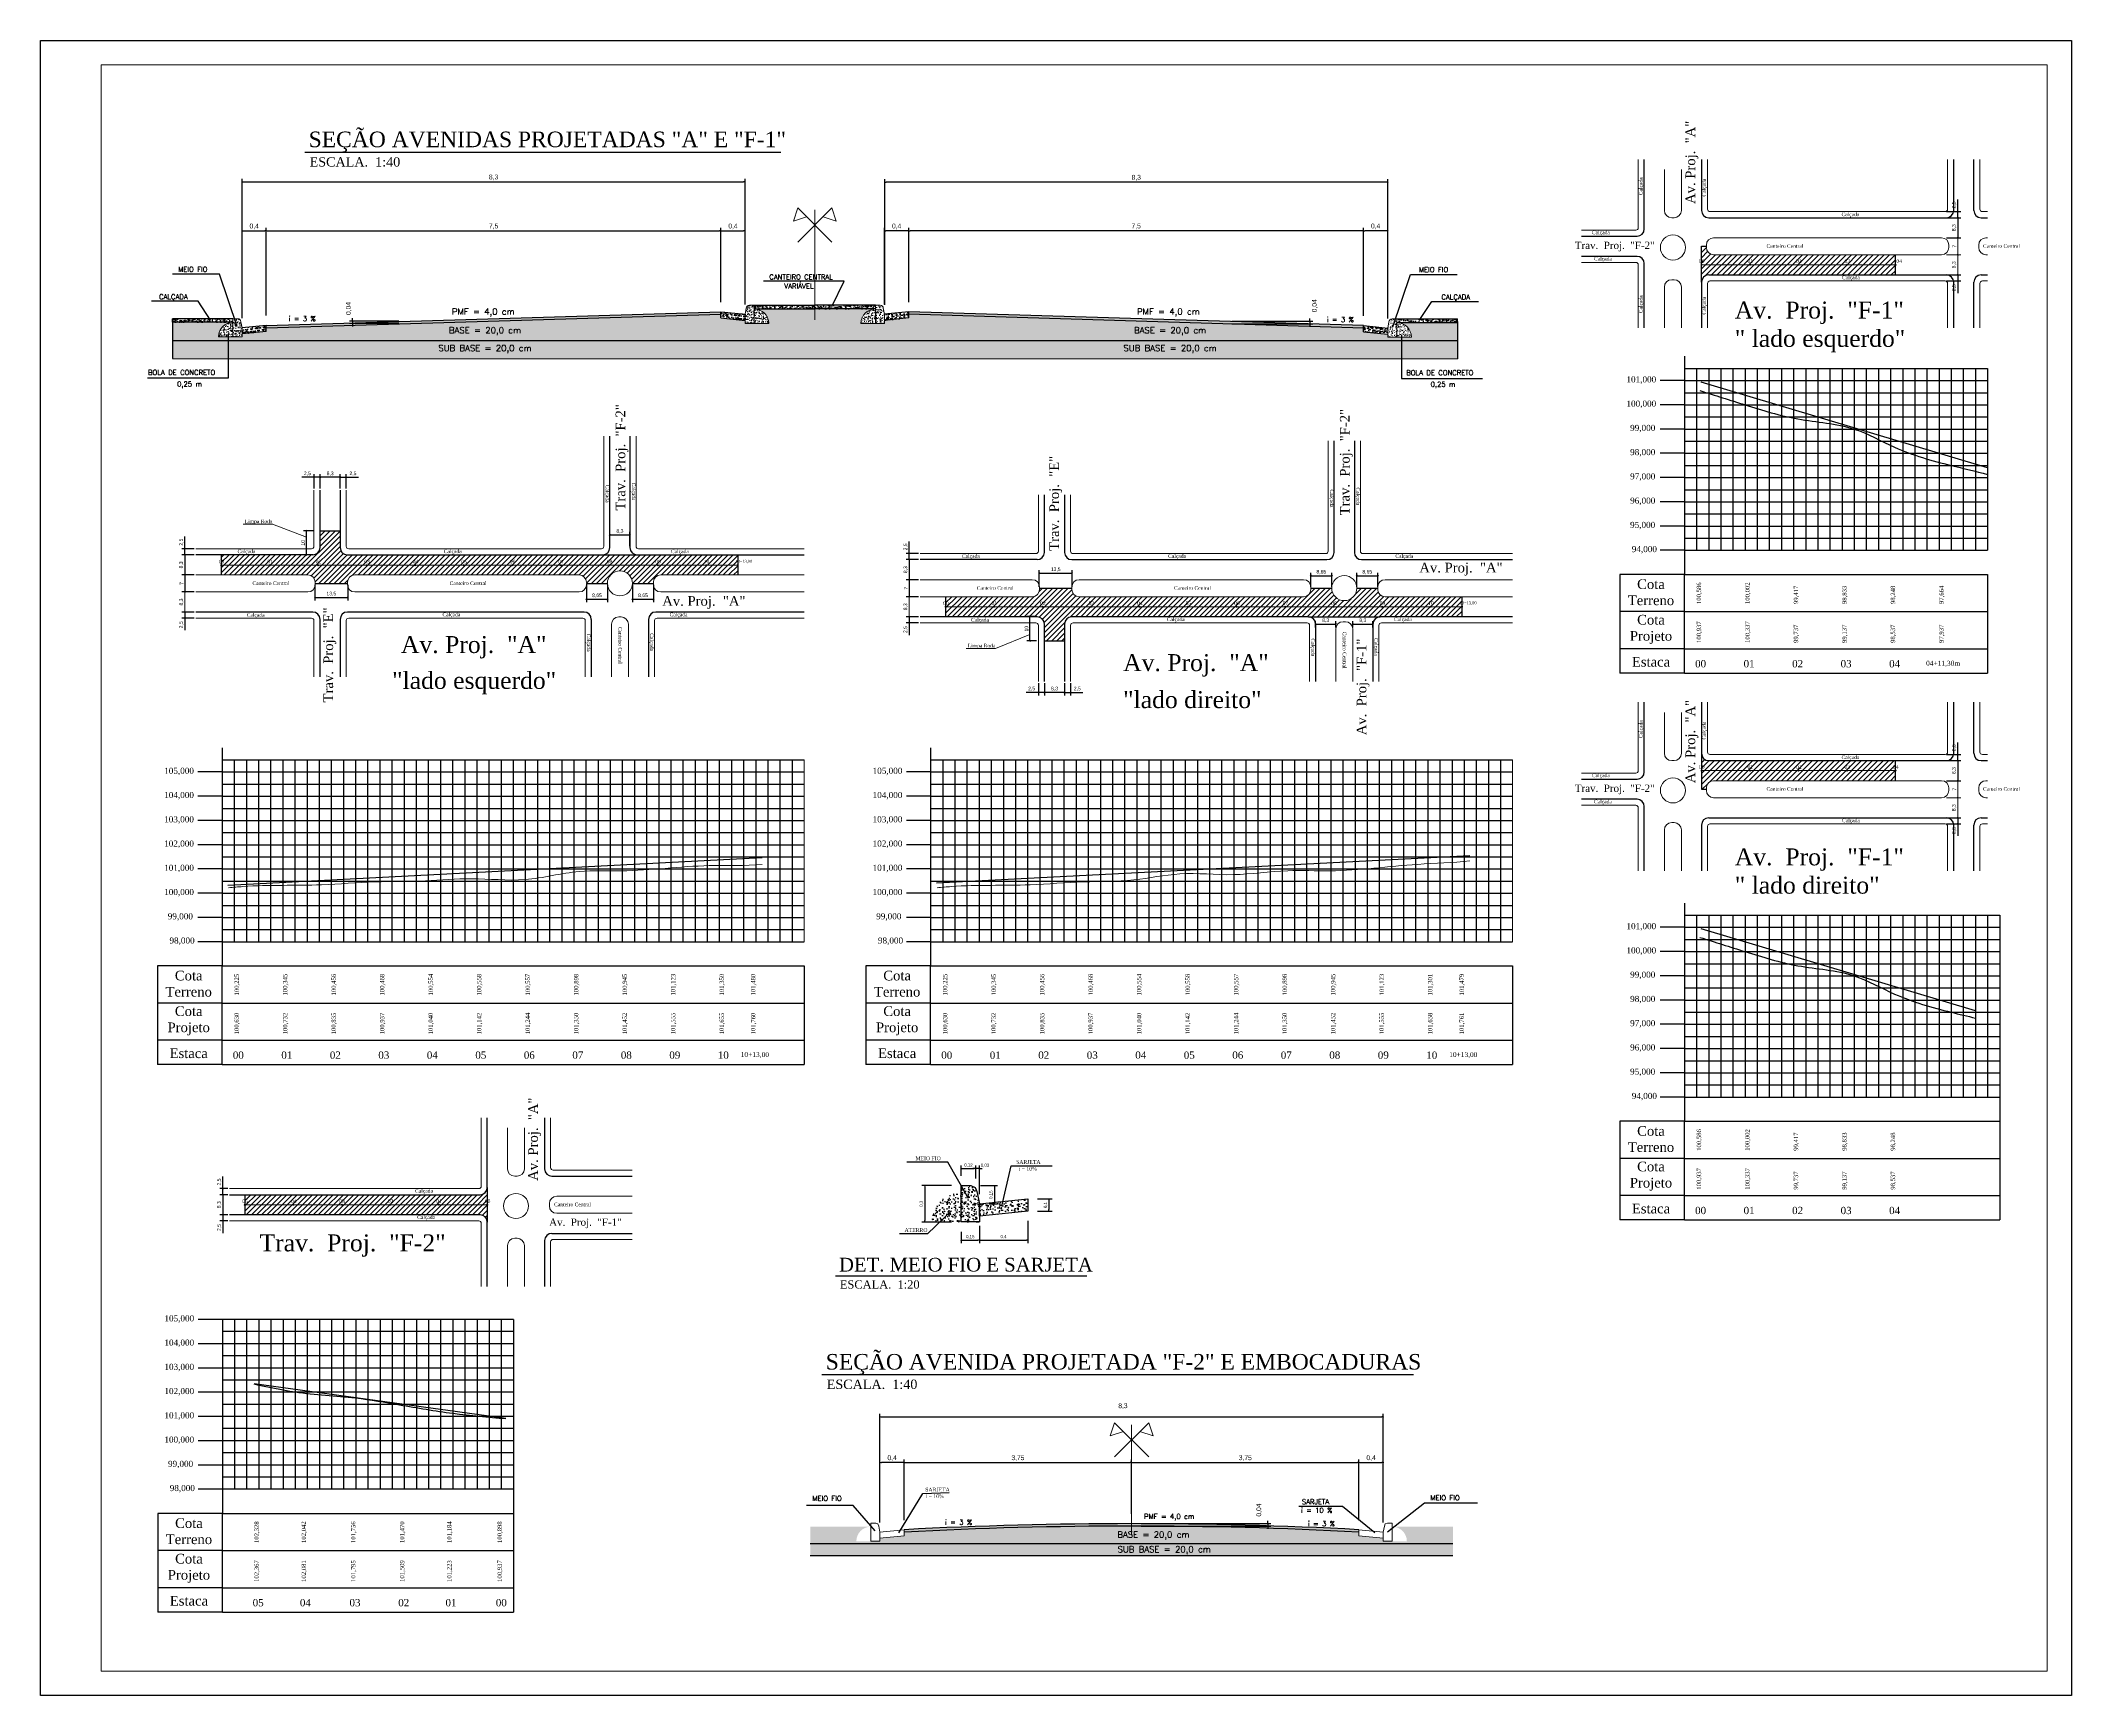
# Model space of a CAD drawing. Header units: millimetres. Extents: x 2755 to 4482, y 876 to 1558.
# Drawn here: x 2755 to 3592, y 876 to 1558 of the extents above; entities that cross this region are included whole.
import ezdxf

# ---------------------------------------------------------------- set-up
doc = ezdxf.new("R2010")
doc.units = ezdxf.units.MM
for name, color, linetype in [('02', 2, 'Continuous'), ('04', 4, 'Continuous'), ('ampliação', 170, 'Continuous'), ('DIMENSÕES', 1, 'Continuous'), ('existente', 40, 'Continuous'), ('GREIDE', 6, 'Continuous'), ('Linha de Cota', 8, 'Continuous'), ('N_LOTE', 3, 'Continuous'), ('texto', 3, 'Continuous')]:
    doc.layers.add(name, color=color, linetype=linetype)
for name, color, linetype, lineweight in [('Calçada', 4, 'Continuous', 15), ('Canteiro', 30, 'Continuous', 9), ('cota', 1, 'Continuous', 9), ('linha', 2, 'Continuous', 5), ('objetos', 6, 'Continuous', 15), ('PV BL', 6, 'Continuous', 15), ('rua', 5, 'Continuous', 25)]:
    doc.layers.add(name, color=color, linetype=linetype, lineweight=lineweight)
doc.styles.add('Rormantic', font='romantic.ttf')
doc.styles.add('style1Romans', font='romans.shx')
doc.dimstyles.new('ISO-25', dxfattribs={"dimtxt": 1.5, "dimasz": 0.5, "dimexe": 1.25, "dimexo": 0.625, "dimtad": 1, "dimtxsty": 'Standard', "dimblk": 'OBLIQUE', "dimcen": 2.5, "dimadec": 0, "dimazin": 0, "dimtfac": 1, "dimtmove": 0, "dimatfit": 3, "dimldrblk": 'OBLIQUE', "dimfxl": 1, "dimarcsym": 0})
pattern_1 = [(50, (1954.4847, 971.4102), (3.6436934, -0.318782), [0.381, -4.191]), (355, (1954.4847, 971.41), (-0.704857, 3.821133), [0.3048, -3.3528]), (100.451, (1954.7884, 971.3836), (2.93885, 3.502334), [0.3238, -3.5618]), (46.1842, (1954.4847, 972.426), (5.42158, -0.840847), [0.5715, -6.2865]), (96.6356, (1954.9365, 972.356), (4.748085, 4.94851), [0.4857, -5.3427]), (351.184, (1954.485, 972.426), (4.748092, 4.948502), [0.4572, -5.0292]), (21, (1954.9927, 972.1722), (3.0322976, -2.0453104), [0.381, -4.191]), (326, (1954.9927, 972.172), (1.23604, 3.683759), [0.3048, -3.3528]), (71.4514, (1955.2454, 972.0017), (4.26833, 1.638457), [0.3238, -3.5618]), (37.5, (1954.4847, 971.4102), (0.061772, 1.6911008), [0, -3.31216, 0, -3.4036, 0, -3.3655]), (7.5, (1954.4847, 971.4102), (1.3363933, 2.0036115), [0, -1.94056, 0, -3.23596, 0, -1.2827]), (327.5, (1953.3519, 971.4102), (2.7118119, -0.1145749), [0, -1.27, 0, -3.9624, 0, -5.2578]), (317.5, (1952.8439, 971.4102), (2.9625836, 0.50853), [0, -1.651, 0, -2.63144, 0, -3.7338])]
pattern_2 = [(45, (-657.617, -539.514), (-1.0606602, 1.0606602), [])]
pattern_3 = [(50, (-1303.8603, -106.9307), (0.91092334, -0.07969543), [0.09525, -1.04775]), (355, (-1303.8603, -106.9307), (-0.1762141, 0.9552832), [0.0762, -0.8382]), (100.451, (-1303.7844, -106.9373), (0.7347125, 0.87558344), [0.08095, -0.89045]), (46.1842, (-1303.8603, -106.6767), (1.3553952, -0.2102116), [0.142875, -1.571625]), (96.6356, (-1303.7474, -106.6942), (1.1870212, 1.2371278), [0.121425, -1.335675]), (351.184, (-1303.8603, -106.6767), (1.187023, 1.2371256), [0.1143, -1.2573]), (21, (-1303.7333, -106.7402), (0.7580744, -0.5113276), [0.09525, -1.04775]), (326, (-1303.7333, -106.7402), (0.30901014, 0.9209398), [0.0762, -0.8382]), (71.4514, (-1303.67015, -106.7828), (1.06708245, 0.4096143), [0.08095, -0.89045]), (37.5, (-1303.86032, -106.93068), (0.01544302, 0.422775194), [0, -0.82804, 0, -0.8509, 0, -0.841375]), (7.5, (-1303.86032, -106.9307), (0.33409831, 0.50090287), [0, -0.48514, 0, -0.80899, 0, -0.320675]), (327.5, (-1304.14353, -106.93068), (0.67795298, -0.02864372), [0, -0.3175, 0, -0.9906, 0, -1.31445]), (317.5, (-1304.27053, -106.9307), (0.7406459, 0.12713246), [0, -0.41275, 0, -0.65786, 0, -0.93345])]

# ---------------------------------------------------------------- blocks, each defined once
blk = doc.blocks.new('_Dot')
at = {"color": 0, "linetype": 'ByBlock', "lineweight": -2}
blk.add_line((-0.5, 0), (-1, 0), dxfattribs=at)
at = {"color": 0, "linetype": 'ByBlock', "const_width": 0.5}
blk.add_lwpolyline([(-0.25, 0, 1), (0.25, 0, 1)], format="xyb", close=True, dxfattribs=at)
blk = doc.blocks.new('*D19')
at = {"layer": 'Defpoints', "color": 0}
for p in [(3142.07, 1073.66), (3162.07, 1075.66), (3162.07, 1063.66)]:
    blk.add_point(p, dxfattribs=at)
at = {"layer": 'rua', "color": 0}
for p, q in [((3142.07, 1069.66), (3142.07, 1062.41)), ((3142.67, 1063.66), (3161.47, 1063.66)), ((3162.07, 1071.66), (3162.07, 1062.41))]:
    blk.add_line(p, q, dxfattribs=at)
at = {"layer": 'rua', "color": 0, "xscale": 0.6, "yscale": 0.6, "zscale": 0.6, "rotation": 180}
blk.add_blockref('_Dot', (3142.07, 1063.66), dxfattribs=at)
at = {"layer": 'rua', "color": 0, "xscale": 0.6, "yscale": 0.6, "zscale": 0.6}
blk.add_blockref('_Dot', (3162.07, 1063.66), dxfattribs=at)
at = {"layer": 'rua', "color": 6, "insert": (3152.07, 1065.04), "char_height": 1.3, "attachment_point": 5}
blk.add_mtext('0,4', dxfattribs=at)
blk = doc.blocks.new('_Oblique')
at = {"layer": 'cota', "color": 0, "lineweight": -2}
blk.add_line((-0.5, -0.5), (0.5, 0.5), dxfattribs=at)
blk = doc.blocks.new('*D20')
at = {"layer": 'Defpoints', "color": 0}
for p in [(3134.57, 1071.18), (3142.07, 1071.18), (3142.07, 1063.66)]:
    blk.add_point(p, dxfattribs=at)
at = {"layer": 'rua', "color": 0}
for p, q in [((3134.57, 1067.18), (3134.57, 1062.41)), ((3135.17, 1063.66), (3141.47, 1063.66)), ((3142.07, 1067.18), (3142.07, 1062.41))]:
    blk.add_line(p, q, dxfattribs=at)
at = {"layer": 'rua', "color": 0, "xscale": 0.6, "yscale": 0.6, "zscale": 0.6, "rotation": 180}
blk.add_blockref('_Dot', (3134.57, 1063.66), dxfattribs=at)
at = {"layer": 'rua', "color": 0, "xscale": 0.6, "yscale": 0.6, "zscale": 0.6}
blk.add_blockref('_Dot', (3142.07, 1063.66), dxfattribs=at)
at = {"layer": 'rua', "color": 6, "insert": (3138.32, 1065.04), "char_height": 1.3, "attachment_point": 5}
blk.add_mtext('0,15', dxfattribs=at)
blk = doc.blocks.new('*D21')
at = {"layer": 'Defpoints', "color": 0}
for p in [(3140.57, 1093.19), (3140.57, 1085.18), (3142.07, 1078.68)]:
    blk.add_point(p, dxfattribs=at)
at = {"layer": 'rua', "color": 0}
for p, q in [((3139.97, 1093.19), (3139.37, 1093.19)), ((3140.57, 1089.18), (3140.57, 1094.44)), ((3142.07, 1093.19), (3140.57, 1093.19)), ((3142.07, 1082.68), (3142.07, 1094.44)), ((3142.67, 1093.19), (3143.27, 1093.19))]:
    blk.add_line(p, q, dxfattribs=at)
at = {"layer": 'rua', "color": 0, "xscale": 0.6, "yscale": 0.6, "zscale": 0.6}
blk.add_blockref('_Dot', (3140.57, 1093.19), dxfattribs=at)
at = {"layer": 'rua', "color": 0, "xscale": 0.6, "yscale": 0.6, "zscale": 0.6, "rotation": 180}
blk.add_blockref('_Dot', (3142.07, 1093.19), dxfattribs=at)
at = {"layer": 'rua', "color": 6, "insert": (3144.42, 1094.5), "char_height": 1.3, "attachment_point": 5}
blk.add_mtext('0,03', dxfattribs=at)
blk = doc.blocks.new('*D22')
at = {"layer": 'Defpoints', "color": 0}
for p in [(3140.57, 1093.19), (3134.57, 1086.18), (3140.57, 1085.18)]:
    blk.add_point(p, dxfattribs=at)
at = {"layer": 'rua', "color": 0}
for p, q in [((3134.57, 1090.18), (3134.57, 1094.44)), ((3135.17, 1093.19), (3139.97, 1093.19)), ((3140.57, 1089.18), (3140.57, 1094.44))]:
    blk.add_line(p, q, dxfattribs=at)
at = {"layer": 'rua', "color": 0, "xscale": 0.6, "yscale": 0.6, "zscale": 0.6, "rotation": 180}
blk.add_blockref('_Dot', (3134.57, 1093.19), dxfattribs=at)
at = {"layer": 'rua', "color": 0, "xscale": 0.6, "yscale": 0.6, "zscale": 0.6}
blk.add_blockref('_Dot', (3140.57, 1093.19), dxfattribs=at)
at = {"layer": 'rua', "color": 6, "insert": (3137.57, 1094.57), "char_height": 1.3, "attachment_point": 5}
blk.add_mtext('0,12', dxfattribs=at)
blk = doc.blocks.new('*D23')
at = {"layer": 'Defpoints', "color": 0}
for p in [(3138.57, 1086.18), (3142.07, 1078.68), (3148.35, 1078.68)]:
    blk.add_point(p, dxfattribs=at)
at = {"layer": 'rua', "color": 0}
for p, q in [((3142.57, 1086.18), (3149.6, 1086.18)), ((3148.35, 1085.58), (3148.35, 1079.28)), ((3146.07, 1078.68), (3149.6, 1078.68))]:
    blk.add_line(p, q, dxfattribs=at)
at = {"layer": 'rua', "color": 0, "xscale": 0.6, "yscale": 0.6, "zscale": 0.6}
for p, rotation in [((3148.35, 1086.18), 90), ((3148.35, 1078.68), 270)]:
    blk.add_blockref('_Dot', p, dxfattribs=dict(at, rotation=rotation))
at = {"layer": 'rua', "color": 6, "insert": (3146.97, 1082.43), "char_height": 1.3, "attachment_point": 5, "rotation": 90}
blk.add_mtext('0,15', dxfattribs=at)
blk = doc.blocks.new('*D24')
at = {"layer": 'Defpoints', "color": 0}
for p in [(3134.57, 1086.18), (3119.6, 1071.18), (3134.57, 1071.18)]:
    blk.add_point(p, dxfattribs=at)
at = {"layer": 'rua', "color": 0}
for p, q in [((3130.57, 1086.18), (3118.35, 1086.18)), ((3119.6, 1085.58), (3119.6, 1071.78)), ((3130.57, 1071.18), (3118.35, 1071.18))]:
    blk.add_line(p, q, dxfattribs=at)
at = {"layer": 'rua', "color": 0, "xscale": 0.6, "yscale": 0.6, "zscale": 0.6}
for p, rotation in [((3119.6, 1086.18), 90), ((3119.6, 1071.18), 270)]:
    blk.add_blockref('_Dot', p, dxfattribs=dict(at, rotation=rotation))
at = {"layer": 'rua', "color": 6, "insert": (3118.21, 1078.68), "char_height": 1.3, "attachment_point": 5, "rotation": 90}
blk.add_mtext('0,3', dxfattribs=at)
blk = doc.blocks.new('*D25')
at = {"layer": 'Defpoints', "color": 0}
for p in [(3162.07, 1080.68), (3162.07, 1075.68), (3170.79, 1075.68)]:
    blk.add_point(p, dxfattribs=at)
at = {"layer": 'rua', "color": 0}
for p, q in [((3166.07, 1080.68), (3172.04, 1080.68)), ((3166.07, 1075.68), (3172.04, 1075.68)), ((3170.79, 1080.08), (3170.79, 1076.28))]:
    blk.add_line(p, q, dxfattribs=at)
at = {"layer": 'rua', "color": 0, "xscale": 0.6, "yscale": 0.6, "zscale": 0.6}
for p, rotation in [((3170.79, 1080.68), 90), ((3170.79, 1075.68), 270)]:
    blk.add_blockref('_Dot', p, dxfattribs=dict(at, rotation=rotation))
at = {"layer": 'rua', "color": 6, "insert": (3169.41, 1078.18), "char_height": 1.3, "attachment_point": 5, "rotation": 90}
blk.add_mtext('0,1', dxfattribs=at)
blk = doc.blocks.new('*D26')
at = {"layer": 'Defpoints', "color": 0}
for p in [(3308.6, 972), (3298.6, 944.28), (3308.6, 943.28)]:
    blk.add_point(p, dxfattribs=at)
at = {"layer": 'rua', "color": 0}
for p, q in [((3298.6, 948.28), (3298.6, 973.25)), ((3299.2, 972), (3308, 972)), ((3308.6, 947.28), (3308.6, 973.25))]:
    blk.add_line(p, q, dxfattribs=at)
at = {"layer": 'rua', "color": 0, "xscale": 0.6, "yscale": 0.6, "zscale": 0.6, "rotation": 180}
blk.add_blockref('_Dot', (3298.6, 972), dxfattribs=at)
at = {"layer": 'rua', "color": 0, "xscale": 0.6, "yscale": 0.6, "zscale": 0.6}
blk.add_blockref('_Dot', (3308.6, 972), dxfattribs=at)
at = {"layer": 'rua', "color": 6, "insert": (3303.6, 973.79), "char_height": 2, "attachment_point": 5}
blk.add_mtext('0,4', dxfattribs=at)
blk = doc.blocks.new('A$C26DF5AA7')
at = {"layer": 'Canteiro'}
for p, q in [((-2.82, -2.82), (2.82, 2.82)), ((2.82, -2.82), (-2.82, 2.82)), ((0, -15.62), (0, 2.48))]:
    blk.add_line(p, q, dxfattribs=at)
for points in [[(-2.82, 2.82), (-3.54, 0.63), (-1.36, 1.36)], [(2.82, 2.82), (3.54, 0.63), (1.36, 1.36)]]:
    blk.add_lwpolyline(points, dxfattribs=at)
blk = doc.blocks.new('*D27')
at = {"layer": 'Defpoints', "color": 0}
for p in [(3298.6, 972), (3204.85, 946.78), (3298.6, 944.28)]:
    blk.add_point(p, dxfattribs=at)
at = {"layer": 'rua', "color": 0}
for p, q in [((3204.85, 950.78), (3204.85, 973.25)), ((3205.45, 972), (3298, 972)), ((3298.6, 948.28), (3298.6, 973.25))]:
    blk.add_line(p, q, dxfattribs=at)
at = {"layer": 'rua', "color": 0, "xscale": 0.6, "yscale": 0.6, "zscale": 0.6, "rotation": 180}
blk.add_blockref('_Dot', (3204.85, 972), dxfattribs=at)
at = {"layer": 'rua', "color": 0, "xscale": 0.6, "yscale": 0.6, "zscale": 0.6}
blk.add_blockref('_Dot', (3298.6, 972), dxfattribs=at)
at = {"layer": 'rua', "color": 6, "insert": (3251.73, 973.79), "char_height": 2, "attachment_point": 5}
blk.add_mtext('3,75', dxfattribs=at)
blk = doc.blocks.new('*D28')
at = {"layer": 'Defpoints', "color": 0}
for p in [(3101.1, 972), (3101.1, 943.28), (3111.1, 944.28)]:
    blk.add_point(p, dxfattribs=at)
at = {"layer": 'rua', "color": 0}
for p, q in [((3101.1, 947.28), (3101.1, 973.25)), ((3110.5, 972), (3101.7, 972)), ((3111.1, 948.28), (3111.1, 973.25))]:
    blk.add_line(p, q, dxfattribs=at)
at = {"layer": 'rua', "color": 0, "xscale": 0.6, "yscale": 0.6, "zscale": 0.6, "rotation": 180}
blk.add_blockref('_Dot', (3101.1, 972), dxfattribs=at)
at = {"layer": 'rua', "color": 0, "xscale": 0.6, "yscale": 0.6, "zscale": 0.6}
blk.add_blockref('_Dot', (3111.1, 972), dxfattribs=at)
at = {"layer": 'rua', "color": 6, "insert": (3106.1, 973.79), "char_height": 2, "attachment_point": 5}
blk.add_mtext('0,4', dxfattribs=at)
blk = doc.blocks.new('*D29')
at = {"layer": 'Defpoints', "color": 0}
for p in [(3308.6, 990.8), (3101.1, 943.28), (3308.6, 943.28)]:
    blk.add_point(p, dxfattribs=at)
at = {"layer": 'rua', "color": 0}
for p, q in [((3101.1, 947.28), (3101.1, 992.05)), ((3101.7, 990.8), (3308, 990.8)), ((3308.6, 947.28), (3308.6, 992.05))]:
    blk.add_line(p, q, dxfattribs=at)
at = {"layer": 'rua', "color": 0, "xscale": 0.6, "yscale": 0.6, "zscale": 0.6, "rotation": 180}
blk.add_blockref('_Dot', (3101.1, 990.8), dxfattribs=at)
at = {"layer": 'rua', "color": 0, "xscale": 0.6, "yscale": 0.6, "zscale": 0.6}
blk.add_blockref('_Dot', (3308.6, 990.8), dxfattribs=at)
at = {"layer": 'rua', "color": 6, "insert": (3201.27, 995.23), "char_height": 2, "attachment_point": 5}
blk.add_mtext('8,3', dxfattribs=at)
blk = doc.blocks.new('*D30')
at = {"layer": 'Defpoints', "color": 0}
for p in [(3204.85, 972), (3204.85, 946.78), (3111.1, 944.28)]:
    blk.add_point(p, dxfattribs=at)
at = {"layer": 'rua', "color": 0}
for p, q in [((3111.1, 948.28), (3111.1, 973.25)), ((3111.7, 972), (3204.25, 972)), ((3204.85, 950.78), (3204.85, 973.25))]:
    blk.add_line(p, q, dxfattribs=at)
at = {"layer": 'rua', "color": 0, "xscale": 0.6, "yscale": 0.6, "zscale": 0.6, "rotation": 180}
blk.add_blockref('_Dot', (3111.1, 972), dxfattribs=at)
at = {"layer": 'rua', "color": 0, "xscale": 0.6, "yscale": 0.6, "zscale": 0.6}
blk.add_blockref('_Dot', (3204.85, 972), dxfattribs=at)
at = {"layer": 'rua', "color": 6, "insert": (3157.98, 973.79), "char_height": 2, "attachment_point": 5}
blk.add_mtext('3,75', dxfattribs=at)
blk = doc.blocks.new('*D31')
at = {"layer": 'Defpoints', "color": 0}
for p in [(3204.85, 946.79), (3204.85, 945.79), (3261.06, 945.79)]:
    blk.add_point(p, dxfattribs=at)
at = {"layer": 'rua', "color": 0}
for p, q in [((3208.85, 946.79), (3262.31, 946.79)), ((3261.06, 947.39), (3261.06, 947.99)), ((3261.06, 946.79), (3261.06, 945.79)), ((3208.85, 945.79), (3262.31, 945.79)), ((3261.06, 945.19), (3261.06, 944.59))]:
    blk.add_line(p, q, dxfattribs=at)
at = {"layer": 'rua', "color": 0, "xscale": 0.6, "yscale": 0.6, "zscale": 0.6}
for p, rotation in [((3261.06, 946.79), 270), ((3261.06, 945.79), 90)]:
    blk.add_blockref('_Dot', p, dxfattribs=dict(at, rotation=rotation))
at = {"layer": 'rua', "color": 6, "insert": (3257.47, 952.41), "char_height": 2, "attachment_point": 5, "rotation": 90}
blk.add_mtext('0,04', dxfattribs=at)
blk = doc.blocks.new('*D33')
at = {"layer": 'cota', "color": 0, "lineweight": -2}
for p, q in [((3545.54, 1487.84), (3545.54, 1492.84)), ((3540.86, 1487.84), (3546.79, 1487.84)), ((3540.86, 1485.34), (3546.79, 1485.34)), ((3545.54, 1485.34), (3545.54, 1487.84))]:
    blk.add_line(p, q, dxfattribs=at)
at = {"layer": 'Defpoints', "color": 0}
for p in [(3540.24, 1487.84), (3540.24, 1485.34), (3545.54, 1487.84)]:
    blk.add_point(p, dxfattribs=at)
at = {"layer": 'cota', "color": 0, "lineweight": -2, "xscale": 0.5, "yscale": 0.5, "zscale": 0.5}
for p, rotation in [((3545.54, 1487.84), 90), ((3545.54, 1485.34), 270)]:
    blk.add_blockref('_Oblique', p, dxfattribs=dict(at, rotation=rotation))
at = {"layer": 'cota', "color": 0, "insert": (3544.04, 1490.59), "char_height": 1.5, "attachment_point": 5, "rotation": 90}
blk.add_mtext('2,5', dxfattribs=at)
blk = doc.blocks.new('*D34')
at = {"layer": 'cota', "color": 0, "lineweight": -2}
for p, q in [((3540.86, 1485.34), (3546.79, 1485.34)), ((3545.54, 1485.34), (3545.54, 1477.04)), ((3540.86, 1477.04), (3546.79, 1477.04))]:
    blk.add_line(p, q, dxfattribs=at)
at = {"layer": 'Defpoints', "color": 0}
for p in [(3540.24, 1485.34), (3540.24, 1477.04), (3545.54, 1477.04)]:
    blk.add_point(p, dxfattribs=at)
at = {"layer": 'cota', "color": 0, "lineweight": -2, "xscale": 0.5, "yscale": 0.5, "zscale": 0.5}
for p, rotation in [((3545.54, 1485.34), 90), ((3545.54, 1477.04), 270)]:
    blk.add_blockref('_Oblique', p, dxfattribs=dict(at, rotation=rotation))
at = {"layer": 'cota', "color": 0, "insert": (3544.04, 1481.19), "char_height": 1.5, "attachment_point": 5, "rotation": 90}
blk.add_mtext('8,3', dxfattribs=at)
blk = doc.blocks.new('*D35')
at = {"layer": 'cota', "color": 0}
for p, q in [((3540.86, 1477.04), (3546.79, 1477.04)), ((3545.54, 1477.04), (3545.54, 1470.04)), ((3540.86, 1470.04), (3546.79, 1470.04))]:
    blk.add_line(p, q, dxfattribs=at)
at = {"layer": 'Defpoints', "color": 0}
for p in [(3540.24, 1477.04), (3540.24, 1470.04), (3545.54, 1470.04)]:
    blk.add_point(p, dxfattribs=at)
at = {"layer": 'cota', "color": 0, "xscale": 0.5, "yscale": 0.5, "zscale": 0.5}
for p, rotation in [((3545.54, 1477.04), 90), ((3545.54, 1470.04), 270)]:
    blk.add_blockref('_Oblique', p, dxfattribs=dict(at, rotation=rotation))
at = {"layer": 'cota', "color": 0, "insert": (3544.17, 1473.54), "char_height": 1.5, "attachment_point": 5, "rotation": 90}
blk.add_mtext('7', dxfattribs=at)
blk = doc.blocks.new('*D36')
at = {"layer": 'cota', "color": 0}
for p, q in [((3540.86, 1470.04), (3546.79, 1470.04)), ((3545.54, 1470.04), (3545.54, 1461.74)), ((3540.86, 1461.74), (3546.79, 1461.74))]:
    blk.add_line(p, q, dxfattribs=at)
at = {"layer": 'Defpoints', "color": 0}
for p in [(3540.24, 1470.04), (3540.24, 1461.74), (3545.54, 1461.74)]:
    blk.add_point(p, dxfattribs=at)
at = {"layer": 'cota', "color": 0, "xscale": 0.5, "yscale": 0.5, "zscale": 0.5}
for p, rotation in [((3545.54, 1470.04), 90), ((3545.54, 1461.74), 270)]:
    blk.add_blockref('_Oblique', p, dxfattribs=dict(at, rotation=rotation))
at = {"layer": 'cota', "color": 0, "insert": (3544.04, 1465.89), "char_height": 1.5, "attachment_point": 5, "rotation": 90}
blk.add_mtext('8,3', dxfattribs=at)
blk = doc.blocks.new('*D37')
at = {"layer": 'cota', "color": 0, "lineweight": -2}
for p, q in [((3540.86, 1461.74), (3546.79, 1461.74)), ((3540.86, 1459.24), (3546.79, 1459.24)), ((3545.54, 1461.74), (3545.54, 1459.24)), ((3545.54, 1459.24), (3545.54, 1454.24))]:
    blk.add_line(p, q, dxfattribs=at)
at = {"layer": 'Defpoints', "color": 0}
for p in [(3540.24, 1461.74), (3540.24, 1459.24), (3545.54, 1459.24)]:
    blk.add_point(p, dxfattribs=at)
at = {"layer": 'cota', "color": 0, "lineweight": -2, "xscale": 0.5, "yscale": 0.5, "zscale": 0.5}
for p, rotation in [((3545.54, 1461.74), 90), ((3545.54, 1459.24), 270)]:
    blk.add_blockref('_Oblique', p, dxfattribs=dict(at, rotation=rotation))
at = {"layer": 'cota', "color": 0, "insert": (3544.04, 1456.49), "char_height": 1.5, "attachment_point": 5, "rotation": 90}
blk.add_mtext('2,5', dxfattribs=at)
blk = doc.blocks.new('*D38')
at = {"layer": 'cota', "color": 0, "lineweight": -2}
for p, q in [((3545.54, 1263.96), (3545.54, 1268.96)), ((3540.86, 1263.96), (3546.79, 1263.96)), ((3540.86, 1261.46), (3546.79, 1261.46)), ((3545.54, 1261.46), (3545.54, 1263.96))]:
    blk.add_line(p, q, dxfattribs=at)
at = {"layer": 'Defpoints', "color": 0}
for p in [(3540.24, 1263.96), (3540.24, 1261.46), (3545.54, 1263.96)]:
    blk.add_point(p, dxfattribs=at)
at = {"layer": 'cota', "color": 0, "lineweight": -2, "xscale": 0.5, "yscale": 0.5, "zscale": 0.5}
for p, rotation in [((3545.54, 1263.96), 90), ((3545.54, 1261.46), 270)]:
    blk.add_blockref('_Oblique', p, dxfattribs=dict(at, rotation=rotation))
at = {"layer": 'cota', "color": 0, "insert": (3544.04, 1266.71), "char_height": 1.5, "attachment_point": 5, "rotation": 90}
blk.add_mtext('2,5', dxfattribs=at)
blk = doc.blocks.new('*D40')
at = {"layer": 'cota', "color": 0}
for p, q in [((3540.86, 1253.16), (3546.79, 1253.16)), ((3545.54, 1253.16), (3545.54, 1246.16)), ((3540.86, 1246.16), (3546.79, 1246.16))]:
    blk.add_line(p, q, dxfattribs=at)
at = {"layer": 'Defpoints', "color": 0}
for p in [(3540.24, 1253.16), (3540.24, 1246.16), (3545.54, 1246.16)]:
    blk.add_point(p, dxfattribs=at)
at = {"layer": 'cota', "color": 0, "xscale": 0.5, "yscale": 0.5, "zscale": 0.5}
for p, rotation in [((3545.54, 1253.16), 90), ((3545.54, 1246.16), 270)]:
    blk.add_blockref('_Oblique', p, dxfattribs=dict(at, rotation=rotation))
at = {"layer": 'cota', "color": 0, "insert": (3544.17, 1249.66), "char_height": 1.5, "attachment_point": 5, "rotation": 90}
blk.add_mtext('7', dxfattribs=at)
blk = doc.blocks.new('*D41')
at = {"layer": 'cota', "color": 0}
for p, q in [((3540.86, 1246.16), (3546.79, 1246.16)), ((3545.54, 1246.16), (3545.54, 1237.86)), ((3540.86, 1237.86), (3546.79, 1237.86))]:
    blk.add_line(p, q, dxfattribs=at)
at = {"layer": 'Defpoints', "color": 0}
for p in [(3540.24, 1246.16), (3540.24, 1237.86), (3545.54, 1237.86)]:
    blk.add_point(p, dxfattribs=at)
at = {"layer": 'cota', "color": 0, "xscale": 0.5, "yscale": 0.5, "zscale": 0.5}
for p, rotation in [((3545.54, 1246.16), 90), ((3545.54, 1237.86), 270)]:
    blk.add_blockref('_Oblique', p, dxfattribs=dict(at, rotation=rotation))
at = {"layer": 'cota', "color": 0, "insert": (3544.04, 1242.01), "char_height": 1.5, "attachment_point": 5, "rotation": 90}
blk.add_mtext('8,3', dxfattribs=at)
blk = doc.blocks.new('*D42')
at = {"layer": 'cota', "color": 0, "lineweight": -2}
for p, q in [((3540.86, 1237.86), (3546.79, 1237.86)), ((3540.86, 1235.36), (3546.79, 1235.36)), ((3545.54, 1237.86), (3545.54, 1235.36)), ((3545.54, 1235.36), (3545.54, 1230.36))]:
    blk.add_line(p, q, dxfattribs=at)
at = {"layer": 'Defpoints', "color": 0}
for p in [(3540.24, 1237.86), (3540.24, 1235.36), (3545.54, 1235.36)]:
    blk.add_point(p, dxfattribs=at)
at = {"layer": 'cota', "color": 0, "lineweight": -2, "xscale": 0.5, "yscale": 0.5, "zscale": 0.5}
for p, rotation in [((3545.54, 1237.86), 90), ((3545.54, 1235.36), 270)]:
    blk.add_blockref('_Oblique', p, dxfattribs=dict(at, rotation=rotation))
at = {"layer": 'cota', "color": 0, "insert": (3544.04, 1232.61), "char_height": 1.5, "attachment_point": 5, "rotation": 90}
blk.add_mtext('2,5', dxfattribs=at)
blk = doc.blocks.new('*D39')
at = {"layer": 'cota', "color": 0, "lineweight": -2}
for p, q in [((3540.86, 1261.46), (3546.79, 1261.46)), ((3545.54, 1261.46), (3545.54, 1253.16)), ((3540.86, 1253.16), (3546.79, 1253.16))]:
    blk.add_line(p, q, dxfattribs=at)
at = {"layer": 'Defpoints', "color": 0}
for p in [(3540.24, 1261.46), (3540.24, 1253.16), (3545.54, 1253.16)]:
    blk.add_point(p, dxfattribs=at)
at = {"layer": 'cota', "color": 0, "lineweight": -2, "xscale": 0.5, "yscale": 0.5, "zscale": 0.5}
for p, rotation in [((3545.54, 1261.46), 90), ((3545.54, 1253.16), 270)]:
    blk.add_blockref('_Oblique', p, dxfattribs=dict(at, rotation=rotation))
at = {"layer": 'cota', "color": 0, "insert": (3544.04, 1257.31), "char_height": 1.5, "attachment_point": 5, "rotation": 90}
blk.add_mtext('8,3', dxfattribs=at)
blk = doc.blocks.new('*D43')
at = {"layer": 'cota', "color": 0, "lineweight": -2}
for p, q in [((2830.18, 1084.94), (2830.18, 1089.94)), ((2832.24, 1084.94), (2828.93, 1084.94)), ((2832.24, 1082.44), (2828.93, 1082.44)), ((2830.18, 1082.44), (2830.18, 1084.94))]:
    blk.add_line(p, q, dxfattribs=at)
at = {"layer": 'Defpoints', "color": 0}
for p in [(2830.18, 1084.94), (2832.87, 1084.94), (2832.87, 1082.44)]:
    blk.add_point(p, dxfattribs=at)
at = {"layer": 'cota', "color": 0, "lineweight": -2, "xscale": 0.5, "yscale": 0.5, "zscale": 0.5}
for p, rotation in [((2830.18, 1084.94), 90), ((2830.18, 1082.44), 270)]:
    blk.add_blockref('_Oblique', p, dxfattribs=dict(at, rotation=rotation))
at = {"layer": 'cota', "color": 0, "insert": (2828.68, 1087.69), "char_height": 1.5, "attachment_point": 5, "rotation": 90}
blk.add_mtext('2,5', dxfattribs=at)
blk = doc.blocks.new('*D44')
at = {"layer": 'cota', "color": 0, "lineweight": -2}
for p, q in [((2832.24, 1082.44), (2828.93, 1082.44)), ((2830.18, 1082.44), (2830.18, 1074.14)), ((2832.24, 1074.14), (2828.93, 1074.14))]:
    blk.add_line(p, q, dxfattribs=at)
at = {"layer": 'Defpoints', "color": 0}
for p in [(2832.87, 1082.44), (2830.18, 1074.14), (2832.87, 1074.14)]:
    blk.add_point(p, dxfattribs=at)
at = {"layer": 'cota', "color": 0, "lineweight": -2, "xscale": 0.5, "yscale": 0.5, "zscale": 0.5}
for p, rotation in [((2830.18, 1082.44), 90), ((2830.18, 1074.14), 270)]:
    blk.add_blockref('_Oblique', p, dxfattribs=dict(at, rotation=rotation))
at = {"layer": 'cota', "color": 0, "insert": (2828.68, 1078.29), "char_height": 1.5, "attachment_point": 5, "rotation": 90}
blk.add_mtext('8,3', dxfattribs=at)
blk = doc.blocks.new('*D45')
at = {"layer": 'cota', "color": 0, "lineweight": -2}
for p, q in [((2832.24, 1074.14), (2828.93, 1074.14)), ((2830.18, 1074.14), (2830.18, 1071.64)), ((2832.24, 1071.64), (2828.93, 1071.64)), ((2830.18, 1071.64), (2830.18, 1066.64))]:
    blk.add_line(p, q, dxfattribs=at)
at = {"layer": 'Defpoints', "color": 0}
for p in [(2832.87, 1074.14), (2830.18, 1071.64), (2832.87, 1071.64)]:
    blk.add_point(p, dxfattribs=at)
at = {"layer": 'cota', "color": 0, "lineweight": -2, "xscale": 0.5, "yscale": 0.5, "zscale": 0.5}
for p, rotation in [((2830.18, 1074.14), 90), ((2830.18, 1071.64), 270)]:
    blk.add_blockref('_Oblique', p, dxfattribs=dict(at, rotation=rotation))
at = {"layer": 'cota', "color": 0, "insert": (2828.68, 1068.89), "char_height": 1.5, "attachment_point": 5, "rotation": 90}
blk.add_mtext('2,5', dxfattribs=at)
blk = doc.blocks.new('*D46')
at = {"layer": 'cota', "color": 0, "lineweight": -2}
for p, q in [((2818.34, 1348.8), (2813.27, 1348.8)), ((2814.52, 1348.8), (2814.52, 1353.8)), ((2814.52, 1346.3), (2814.52, 1348.8)), ((2818.34, 1346.3), (2813.27, 1346.3))]:
    blk.add_line(p, q, dxfattribs=at)
at = {"layer": 'Defpoints', "color": 0}
for p in [(2814.52, 1348.8), (2818.96, 1348.8), (2818.96, 1346.3)]:
    blk.add_point(p, dxfattribs=at)
at = {"layer": 'cota', "color": 0, "lineweight": -2, "xscale": 0.5, "yscale": 0.5, "zscale": 0.5}
for p, rotation in [((2814.52, 1348.8), 90), ((2814.52, 1346.3), 270)]:
    blk.add_blockref('_Oblique', p, dxfattribs=dict(at, rotation=rotation))
at = {"layer": 'cota', "color": 0, "insert": (2813.02, 1351.55), "char_height": 1.5, "attachment_point": 5, "rotation": 90}
blk.add_mtext('2,5', dxfattribs=at)
blk = doc.blocks.new('*D47')
at = {"layer": 'cota', "color": 0, "lineweight": -2}
for p, q in [((2818.34, 1346.3), (2813.27, 1346.3)), ((2814.52, 1346.3), (2814.52, 1338)), ((2818.34, 1338), (2813.27, 1338))]:
    blk.add_line(p, q, dxfattribs=at)
at = {"layer": 'Defpoints', "color": 0}
for p in [(2818.96, 1346.3), (2814.52, 1338), (2818.96, 1338)]:
    blk.add_point(p, dxfattribs=at)
at = {"layer": 'cota', "color": 0, "lineweight": -2, "xscale": 0.5, "yscale": 0.5, "zscale": 0.5}
for p, rotation in [((2814.52, 1346.3), 90), ((2814.52, 1338), 270)]:
    blk.add_blockref('_Oblique', p, dxfattribs=dict(at, rotation=rotation))
at = {"layer": 'cota', "color": 0, "insert": (2813.02, 1342.15), "char_height": 1.5, "attachment_point": 5, "rotation": 90}
blk.add_mtext('8,3', dxfattribs=at)
blk = doc.blocks.new('*D48')
at = {"layer": 'cota', "color": 0, "lineweight": -2}
for p, q in [((2818.34, 1338), (2813.27, 1338)), ((2814.52, 1338), (2814.52, 1331)), ((2818.34, 1331), (2813.27, 1331))]:
    blk.add_line(p, q, dxfattribs=at)
at = {"layer": 'Defpoints', "color": 0}
for p in [(2818.96, 1338), (2814.52, 1331), (2818.96, 1331)]:
    blk.add_point(p, dxfattribs=at)
at = {"layer": 'cota', "color": 0, "lineweight": -2, "xscale": 0.5, "yscale": 0.5, "zscale": 0.5}
for p, rotation in [((2814.52, 1338), 90), ((2814.52, 1331), 270)]:
    blk.add_blockref('_Oblique', p, dxfattribs=dict(at, rotation=rotation))
at = {"layer": 'cota', "color": 0, "insert": (2813.14, 1334.5), "char_height": 1.5, "attachment_point": 5, "rotation": 90}
blk.add_mtext('7', dxfattribs=at)
blk = doc.blocks.new('*D49')
at = {"layer": 'cota', "color": 0}
for p, q in [((2818.34, 1331), (2813.27, 1331)), ((2814.52, 1331), (2814.52, 1322.7)), ((2818.34, 1322.7), (2813.27, 1322.7))]:
    blk.add_line(p, q, dxfattribs=at)
at = {"layer": 'Defpoints', "color": 0}
for p in [(2818.96, 1331), (2814.52, 1322.7), (2818.96, 1322.7)]:
    blk.add_point(p, dxfattribs=at)
at = {"layer": 'cota', "color": 0, "xscale": 0.5, "yscale": 0.5, "zscale": 0.5}
for p, rotation in [((2814.52, 1331), 90), ((2814.52, 1322.7), 270)]:
    blk.add_blockref('_Oblique', p, dxfattribs=dict(at, rotation=rotation))
at = {"layer": 'cota', "color": 0, "insert": (2813.02, 1326.85), "char_height": 1.5, "attachment_point": 5, "rotation": 90}
blk.add_mtext('8,3', dxfattribs=at)
blk = doc.blocks.new('*D50')
at = {"layer": 'cota', "color": 0, "lineweight": -2}
for p, q in [((2818.34, 1322.7), (2813.27, 1322.7)), ((2818.34, 1320.2), (2813.27, 1320.2)), ((2814.52, 1322.7), (2814.52, 1320.2)), ((2814.52, 1320.2), (2814.52, 1315.2))]:
    blk.add_line(p, q, dxfattribs=at)
at = {"layer": 'Defpoints', "color": 0}
for p in [(2814.52, 1320.2), (2818.96, 1322.7), (2818.96, 1320.2)]:
    blk.add_point(p, dxfattribs=at)
at = {"layer": 'cota', "color": 0, "lineweight": -2, "xscale": 0.5, "yscale": 0.5, "zscale": 0.5}
for p, rotation in [((2814.52, 1322.7), 90), ((2814.52, 1320.2), 270)]:
    blk.add_blockref('_Oblique', p, dxfattribs=dict(at, rotation=rotation))
at = {"layer": 'cota', "color": 0, "insert": (2813.02, 1317.45), "char_height": 1.5, "attachment_point": 5, "rotation": 90}
blk.add_mtext('2,5', dxfattribs=at)
blk = doc.blocks.new('*D51')
at = {"layer": 'cota', "color": 0, "lineweight": -2}
for p, q in [((2867.41, 1356.26), (2863.33, 1356.26)), ((2864.58, 1346.26), (2864.58, 1356.26)), ((2867.41, 1346.26), (2863.33, 1346.26))]:
    blk.add_line(p, q, dxfattribs=at)
at = {"layer": 'Defpoints', "color": 0}
for p in [(2864.58, 1356.26), (2868.04, 1356.26), (2868.04, 1346.26)]:
    blk.add_point(p, dxfattribs=at)
at = {"layer": 'cota', "color": 0, "lineweight": -2, "xscale": 0.5, "yscale": 0.5, "zscale": 0.5}
for p, rotation in [((2864.58, 1356.26), 90), ((2864.58, 1346.26), 270)]:
    blk.add_blockref('_Oblique', p, dxfattribs=dict(at, rotation=rotation))
at = {"layer": 'cota', "color": 0, "insert": (2863.21, 1351.26), "char_height": 1.5, "attachment_point": 5, "rotation": 90}
blk.add_mtext('10', dxfattribs=at)
blk = doc.blocks.new('*D52')
at = {"layer": 'cota', "color": 0, "lineweight": -2}
for p, q in [((2867.72, 1378.27), (2862.72, 1378.27)), ((2867.72, 1373.63), (2867.72, 1379.52)), ((2870.22, 1378.27), (2867.72, 1378.27)), ((2870.22, 1373.63), (2870.22, 1379.52))]:
    blk.add_line(p, q, dxfattribs=at)
at = {"layer": 'Defpoints', "color": 0}
for p in [(2867.72, 1378.27), (2867.72, 1373), (2870.22, 1373)]:
    blk.add_point(p, dxfattribs=at)
at = {"layer": 'cota', "color": 0, "lineweight": -2, "xscale": 0.5, "yscale": 0.5, "zscale": 0.5, "rotation": 180}
blk.add_blockref('_Oblique', (2867.72, 1378.27), dxfattribs=at)
at = {"layer": 'cota', "color": 0, "lineweight": -2, "xscale": 0.5, "yscale": 0.5, "zscale": 0.5}
blk.add_blockref('_Oblique', (2870.22, 1378.27), dxfattribs=at)
at = {"layer": 'cota', "color": 0, "insert": (2864.97, 1379.77), "char_height": 1.5, "attachment_point": 5}
blk.add_mtext('2,5', dxfattribs=at)
blk = doc.blocks.new('*D53')
at = {"layer": 'cota', "color": 0, "lineweight": -2}
for p, q in [((2878.52, 1373.63), (2878.52, 1379.52)), ((2878.52, 1378.27), (2881.02, 1378.27)), ((2881.02, 1373.63), (2881.02, 1379.52)), ((2881.02, 1378.27), (2886.02, 1378.27))]:
    blk.add_line(p, q, dxfattribs=at)
at = {"layer": 'Defpoints', "color": 0}
for p in [(2881.02, 1378.27), (2878.52, 1373), (2881.02, 1373)]:
    blk.add_point(p, dxfattribs=at)
at = {"layer": 'cota', "color": 0, "lineweight": -2, "xscale": 0.5, "yscale": 0.5, "zscale": 0.5, "rotation": 180}
blk.add_blockref('_Oblique', (2878.52, 1378.27), dxfattribs=at)
at = {"layer": 'cota', "color": 0, "lineweight": -2, "xscale": 0.5, "yscale": 0.5, "zscale": 0.5}
blk.add_blockref('_Oblique', (2881.02, 1378.27), dxfattribs=at)
at = {"layer": 'cota', "color": 0, "insert": (2883.77, 1379.77), "char_height": 1.5, "attachment_point": 5}
blk.add_mtext('2,5', dxfattribs=at)
blk = doc.blocks.new('*D54')
at = {"layer": 'cota', "color": 0, "lineweight": -2}
for p, q in [((2870.22, 1373.63), (2870.22, 1379.52)), ((2878.52, 1378.27), (2870.22, 1378.27)), ((2878.52, 1374.25), (2878.52, 1379.52))]:
    blk.add_line(p, q, dxfattribs=at)
at = {"layer": 'Defpoints', "color": 0}
for p in [(2870.22, 1378.27), (2878.52, 1373.63), (2870.22, 1373)]:
    blk.add_point(p, dxfattribs=at)
at = {"layer": 'cota', "color": 0, "lineweight": -2, "xscale": 0.5, "yscale": 0.5, "zscale": 0.5, "rotation": 180}
blk.add_blockref('_Oblique', (2870.22, 1378.27), dxfattribs=at)
at = {"layer": 'cota', "color": 0, "lineweight": -2, "xscale": 0.5, "yscale": 0.5, "zscale": 0.5}
blk.add_blockref('_Oblique', (2878.52, 1378.27), dxfattribs=at)
at = {"layer": 'cota', "color": 0, "insert": (2874.37, 1379.77), "char_height": 1.5, "attachment_point": 5}
blk.add_mtext('8,3', dxfattribs=at)
blk = doc.blocks.new('*D55')
at = {"layer": 'cota', "color": 0, "lineweight": -2}
for p, q in [((2868.12, 1333.87), (2868.12, 1327.46)), ((2881.62, 1333.87), (2881.62, 1327.46)), ((2868.12, 1328.71), (2881.62, 1328.71))]:
    blk.add_line(p, q, dxfattribs=at)
at = {"layer": 'Defpoints', "color": 0}
for p in [(2868.12, 1334.5), (2881.62, 1334.5), (2881.62, 1328.71)]:
    blk.add_point(p, dxfattribs=at)
at = {"layer": 'cota', "color": 0, "lineweight": -2, "xscale": 0.5, "yscale": 0.5, "zscale": 0.5, "rotation": 180}
blk.add_blockref('_Oblique', (2868.12, 1328.71), dxfattribs=at)
at = {"layer": 'cota', "color": 0, "lineweight": -2, "xscale": 0.5, "yscale": 0.5, "zscale": 0.5}
blk.add_blockref('_Oblique', (2881.62, 1328.71), dxfattribs=at)
at = {"layer": 'cota', "color": 0, "insert": (2874.87, 1330.21), "char_height": 1.5, "attachment_point": 5}
blk.add_mtext('13,5', dxfattribs=at)
blk = doc.blocks.new('*D56')
at = {"layer": 'cota', "color": 0, "lineweight": -2}
for p, q in [((2999.04, 1333.87), (2999.04, 1326.73)), ((3007.69, 1333.87), (3007.69, 1326.73)), ((2999.04, 1327.98), (3007.69, 1327.98))]:
    blk.add_line(p, q, dxfattribs=at)
at = {"layer": 'Defpoints', "color": 0}
for p in [(2999.04, 1334.5), (3007.69, 1334.5), (3007.69, 1327.98)]:
    blk.add_point(p, dxfattribs=at)
at = {"layer": 'cota', "color": 0, "lineweight": -2, "xscale": 0.5, "yscale": 0.5, "zscale": 0.5, "rotation": 180}
blk.add_blockref('_Oblique', (2999.04, 1327.98), dxfattribs=at)
at = {"layer": 'cota', "color": 0, "lineweight": -2, "xscale": 0.5, "yscale": 0.5, "zscale": 0.5}
blk.add_blockref('_Oblique', (3007.69, 1327.98), dxfattribs=at)
at = {"layer": 'cota', "color": 0, "insert": (3003.36, 1329.48), "char_height": 1.5, "attachment_point": 5}
blk.add_mtext('8,65', dxfattribs=at)
blk = doc.blocks.new('*D57')
at = {"layer": 'cota', "color": 0, "lineweight": -2}
for p, q in [((2980.08, 1333.87), (2980.08, 1326.73)), ((2988.73, 1333.87), (2988.73, 1326.73)), ((2980.08, 1327.98), (2988.73, 1327.98))]:
    blk.add_line(p, q, dxfattribs=at)
at = {"layer": 'Defpoints', "color": 0}
for p in [(2980.08, 1334.5), (2988.73, 1334.5), (2988.73, 1327.98)]:
    blk.add_point(p, dxfattribs=at)
at = {"layer": 'cota', "color": 0, "lineweight": -2, "xscale": 0.5, "yscale": 0.5, "zscale": 0.5, "rotation": 180}
blk.add_blockref('_Oblique', (2980.08, 1327.98), dxfattribs=at)
at = {"layer": 'cota', "color": 0, "lineweight": -2, "xscale": 0.5, "yscale": 0.5, "zscale": 0.5}
blk.add_blockref('_Oblique', (2988.73, 1327.98), dxfattribs=at)
at = {"layer": 'cota', "color": 0, "insert": (2984.41, 1329.48), "char_height": 1.5, "attachment_point": 5}
blk.add_mtext('8,65', dxfattribs=at)
blk = doc.blocks.new('*D58')
at = {"layer": 'cota', "color": 0, "lineweight": -2}
for p, q in [((2989.72, 1349.92), (2989.72, 1355.8)), ((2989.72, 1354.55), (2998.02, 1354.55)), ((2998.02, 1349.92), (2998.02, 1355.8))]:
    blk.add_line(p, q, dxfattribs=at)
at = {"layer": 'Defpoints', "color": 0}
for p in [(2989.72, 1349.3), (2998.02, 1354.55), (2998.02, 1349.3)]:
    blk.add_point(p, dxfattribs=at)
at = {"layer": 'cota', "color": 0, "lineweight": -2, "xscale": 0.5, "yscale": 0.5, "zscale": 0.5, "rotation": 180}
blk.add_blockref('_Oblique', (2989.72, 1354.55), dxfattribs=at)
at = {"layer": 'cota', "color": 0, "lineweight": -2, "xscale": 0.5, "yscale": 0.5, "zscale": 0.5}
blk.add_blockref('_Oblique', (2998.02, 1354.55), dxfattribs=at)
at = {"layer": 'cota', "color": 0, "insert": (2993.87, 1356.05), "char_height": 1.5, "attachment_point": 5}
blk.add_mtext('8,3', dxfattribs=at)
blk = doc.blocks.new('*D61')
at = {"layer": 'cota', "color": 0, "lineweight": -2}
for p, q in [((3117.02, 1336.03), (3111.95, 1336.03)), ((3113.2, 1336.03), (3113.2, 1329.03)), ((3117.02, 1329.03), (3111.95, 1329.03))]:
    blk.add_line(p, q, dxfattribs=at)
at = {"layer": 'Defpoints', "color": 0}
for p in [(3117.65, 1336.03), (3113.2, 1329.03), (3117.65, 1329.03)]:
    blk.add_point(p, dxfattribs=at)
at = {"layer": 'cota', "color": 0, "lineweight": -2, "xscale": 0.5, "yscale": 0.5, "zscale": 0.5}
for p, rotation in [((3113.2, 1336.03), 90), ((3113.2, 1329.03), 270)]:
    blk.add_blockref('_Oblique', p, dxfattribs=dict(at, rotation=rotation))
at = {"layer": 'cota', "color": 0, "insert": (3111.83, 1332.53), "char_height": 1.5, "attachment_point": 5, "rotation": 90}
blk.add_mtext('7', dxfattribs=at)
blk = doc.blocks.new('*D63')
at = {"layer": 'cota', "color": 0, "lineweight": -2}
for p, q in [((3117.02, 1320.73), (3111.95, 1320.73)), ((3117.02, 1318.23), (3111.95, 1318.23)), ((3113.2, 1320.73), (3113.2, 1318.23)), ((3113.2, 1318.23), (3113.2, 1313.23))]:
    blk.add_line(p, q, dxfattribs=at)
at = {"layer": 'Defpoints', "color": 0}
for p in [(3113.2, 1318.23), (3117.65, 1320.73), (3117.65, 1318.23)]:
    blk.add_point(p, dxfattribs=at)
at = {"layer": 'cota', "color": 0, "lineweight": -2, "xscale": 0.5, "yscale": 0.5, "zscale": 0.5}
for p, rotation in [((3113.2, 1320.73), 90), ((3113.2, 1318.23), 270)]:
    blk.add_blockref('_Oblique', p, dxfattribs=dict(at, rotation=rotation))
at = {"layer": 'cota', "color": 0, "insert": (3111.7, 1315.48), "char_height": 1.5, "attachment_point": 5, "rotation": 90}
blk.add_mtext('2,5', dxfattribs=at)
blk = doc.blocks.new('*D62')
at = {"layer": 'cota', "color": 0}
for p, q in [((3117.02, 1329.03), (3111.95, 1329.03)), ((3113.2, 1329.03), (3113.2, 1320.73)), ((3117.02, 1320.73), (3111.95, 1320.73))]:
    blk.add_line(p, q, dxfattribs=at)
at = {"layer": 'Defpoints', "color": 0}
for p in [(3117.65, 1329.03), (3113.2, 1320.73), (3117.65, 1320.73)]:
    blk.add_point(p, dxfattribs=at)
at = {"layer": 'cota', "color": 0, "xscale": 0.5, "yscale": 0.5, "zscale": 0.5}
for p, rotation in [((3113.2, 1329.03), 90), ((3113.2, 1320.73), 270)]:
    blk.add_blockref('_Oblique', p, dxfattribs=dict(at, rotation=rotation))
at = {"layer": 'cota', "color": 0, "insert": (3111.7, 1324.88), "char_height": 1.5, "attachment_point": 5, "rotation": 90}
blk.add_mtext('8,3', dxfattribs=at)
blk = doc.blocks.new('*D65')
at = {"layer": 'cota', "color": 0, "lineweight": -2}
for p, q in [((3166.8, 1333.16), (3166.8, 1339.98)), ((3180.3, 1333.16), (3180.3, 1339.98)), ((3166.8, 1338.73), (3180.3, 1338.73))]:
    blk.add_line(p, q, dxfattribs=at)
at = {"layer": 'Defpoints', "color": 0}
for p in [(3166.8, 1332.53), (3180.3, 1338.73), (3180.3, 1332.53)]:
    blk.add_point(p, dxfattribs=at)
at = {"layer": 'cota', "color": 0, "lineweight": -2, "xscale": 0.5, "yscale": 0.5, "zscale": 0.5, "rotation": 180}
blk.add_blockref('_Oblique', (3166.8, 1338.73), dxfattribs=at)
at = {"layer": 'cota', "color": 0, "lineweight": -2, "xscale": 0.5, "yscale": 0.5, "zscale": 0.5}
blk.add_blockref('_Oblique', (3180.3, 1338.73), dxfattribs=at)
at = {"layer": 'cota', "color": 0, "insert": (3173.55, 1340.23), "char_height": 1.5, "attachment_point": 5}
blk.add_mtext('13,5', dxfattribs=at)
blk = doc.blocks.new('*D64')
at = {"layer": 'cota', "color": 0, "lineweight": -2}
for p, q in [((3165.68, 1320.86), (3161.6, 1320.86)), ((3162.85, 1310.86), (3162.85, 1320.86)), ((3165.68, 1310.86), (3161.6, 1310.86))]:
    blk.add_line(p, q, dxfattribs=at)
at = {"layer": 'Defpoints', "color": 0}
for p in [(3162.85, 1320.86), (3166.31, 1320.86), (3166.31, 1310.86)]:
    blk.add_point(p, dxfattribs=at)
at = {"layer": 'cota', "color": 0, "lineweight": -2, "xscale": 0.5, "yscale": 0.5, "zscale": 0.5}
for p, rotation in [((3162.85, 1320.86), 90), ((3162.85, 1310.86), 270)]:
    blk.add_blockref('_Oblique', p, dxfattribs=dict(at, rotation=rotation))
at = {"layer": 'cota', "color": 0, "insert": (3161.48, 1315.86), "char_height": 1.5, "attachment_point": 5, "rotation": 90}
blk.add_mtext('10', dxfattribs=at)
blk = doc.blocks.new('*D60')
at = {"layer": 'cota', "color": 0, "lineweight": -2}
for p, q in [((3117.02, 1344.33), (3111.95, 1344.33)), ((3113.2, 1344.33), (3113.2, 1336.03)), ((3117.02, 1336.03), (3111.95, 1336.03))]:
    blk.add_line(p, q, dxfattribs=at)
at = {"layer": 'Defpoints', "color": 0}
for p in [(3117.65, 1344.33), (3113.2, 1336.03), (3117.65, 1336.03)]:
    blk.add_point(p, dxfattribs=at)
at = {"layer": 'cota', "color": 0, "lineweight": -2, "xscale": 0.5, "yscale": 0.5, "zscale": 0.5}
for p, rotation in [((3113.2, 1344.33), 90), ((3113.2, 1336.03), 270)]:
    blk.add_blockref('_Oblique', p, dxfattribs=dict(at, rotation=rotation))
at = {"layer": 'cota', "color": 0, "insert": (3111.7, 1340.18), "char_height": 1.5, "attachment_point": 5, "rotation": 90}
blk.add_mtext('8,3', dxfattribs=at)
blk = doc.blocks.new('*D59')
at = {"layer": 'cota', "color": 0, "lineweight": -2}
for p, q in [((3113.2, 1346.83), (3113.2, 1351.83)), ((3117.02, 1346.83), (3111.95, 1346.83)), ((3117.02, 1344.33), (3111.95, 1344.33)), ((3113.2, 1344.33), (3113.2, 1346.83))]:
    blk.add_line(p, q, dxfattribs=at)
at = {"layer": 'Defpoints', "color": 0}
for p in [(3113.2, 1346.83), (3117.65, 1346.83), (3117.65, 1344.33)]:
    blk.add_point(p, dxfattribs=at)
at = {"layer": 'cota', "color": 0, "lineweight": -2, "xscale": 0.5, "yscale": 0.5, "zscale": 0.5}
for p, rotation in [((3113.2, 1346.83), 90), ((3113.2, 1344.33), 270)]:
    blk.add_blockref('_Oblique', p, dxfattribs=dict(at, rotation=rotation))
at = {"layer": 'cota', "color": 0, "insert": (3111.7, 1349.58), "char_height": 1.5, "attachment_point": 5, "rotation": 90}
blk.add_mtext('2,5', dxfattribs=at)
blk = doc.blocks.new('*D67')
at = {"layer": 'cota', "color": 0, "lineweight": -2}
for p, q in [((3278.77, 1333.16), (3278.77, 1338.95)), ((3278.77, 1337.7), (3287.42, 1337.7)), ((3287.42, 1333.16), (3287.42, 1338.95))]:
    blk.add_line(p, q, dxfattribs=at)
at = {"layer": 'Defpoints', "color": 0}
for p in [(3278.77, 1332.53), (3287.42, 1337.7), (3287.42, 1332.53)]:
    blk.add_point(p, dxfattribs=at)
at = {"layer": 'cota', "color": 0, "lineweight": -2, "xscale": 0.5, "yscale": 0.5, "zscale": 0.5, "rotation": 180}
blk.add_blockref('_Oblique', (3278.77, 1337.7), dxfattribs=at)
at = {"layer": 'cota', "color": 0, "lineweight": -2, "xscale": 0.5, "yscale": 0.5, "zscale": 0.5}
blk.add_blockref('_Oblique', (3287.42, 1337.7), dxfattribs=at)
at = {"layer": 'cota', "color": 0, "insert": (3283.09, 1339.2), "char_height": 1.5, "attachment_point": 5}
blk.add_mtext('8,65', dxfattribs=at)
blk = doc.blocks.new('*D66')
at = {"layer": 'cota', "color": 0, "lineweight": -2}
for p, q in [((3297.72, 1333.16), (3297.72, 1338.95)), ((3297.72, 1337.7), (3306.37, 1337.7)), ((3306.37, 1333.16), (3306.37, 1338.95))]:
    blk.add_line(p, q, dxfattribs=at)
at = {"layer": 'Defpoints', "color": 0}
for p in [(3297.72, 1332.53), (3306.37, 1337.7), (3306.37, 1332.53)]:
    blk.add_point(p, dxfattribs=at)
at = {"layer": 'cota', "color": 0, "lineweight": -2, "xscale": 0.5, "yscale": 0.5, "zscale": 0.5, "rotation": 180}
blk.add_blockref('_Oblique', (3297.72, 1337.7), dxfattribs=at)
at = {"layer": 'cota', "color": 0, "lineweight": -2, "xscale": 0.5, "yscale": 0.5, "zscale": 0.5}
blk.add_blockref('_Oblique', (3306.37, 1337.7), dxfattribs=at)
at = {"layer": 'cota', "color": 0, "insert": (3302.04, 1339.2), "char_height": 1.5, "attachment_point": 5}
blk.add_mtext('8,65', dxfattribs=at)
blk = doc.blocks.new('*D68')
at = {"layer": 'cota', "color": 0, "lineweight": -2}
for p, q in [((3166.4, 1293.4), (3166.4, 1288.28)), ((3168.9, 1293.4), (3168.9, 1288.28)), ((3166.4, 1289.53), (3161.4, 1289.53)), ((3168.9, 1289.53), (3166.4, 1289.53))]:
    blk.add_line(p, q, dxfattribs=at)
at = {"layer": 'Defpoints', "color": 0}
for p in [(3166.4, 1294.02), (3168.9, 1294.02), (3166.4, 1289.53)]:
    blk.add_point(p, dxfattribs=at)
at = {"layer": 'cota', "color": 0, "lineweight": -2, "xscale": 0.5, "yscale": 0.5, "zscale": 0.5, "rotation": 180}
blk.add_blockref('_Oblique', (3166.4, 1289.53), dxfattribs=at)
at = {"layer": 'cota', "color": 0, "lineweight": -2, "xscale": 0.5, "yscale": 0.5, "zscale": 0.5}
blk.add_blockref('_Oblique', (3168.9, 1289.53), dxfattribs=at)
at = {"layer": 'cota', "color": 0, "insert": (3163.65, 1291.03), "char_height": 1.5, "attachment_point": 5}
blk.add_mtext('2,5', dxfattribs=at)
blk = doc.blocks.new('*D69')
at = {"layer": 'cota', "color": 0, "lineweight": -2}
for p, q in [((3177.2, 1293.4), (3177.2, 1288.28)), ((3179.7, 1293.4), (3179.7, 1288.28)), ((3177.2, 1289.53), (3179.7, 1289.53)), ((3179.7, 1289.53), (3184.7, 1289.53))]:
    blk.add_line(p, q, dxfattribs=at)
at = {"layer": 'Defpoints', "color": 0}
for p in [(3177.2, 1294.02), (3179.7, 1294.02), (3179.7, 1289.53)]:
    blk.add_point(p, dxfattribs=at)
at = {"layer": 'cota', "color": 0, "lineweight": -2, "xscale": 0.5, "yscale": 0.5, "zscale": 0.5, "rotation": 180}
blk.add_blockref('_Oblique', (3177.2, 1289.53), dxfattribs=at)
at = {"layer": 'cota', "color": 0, "lineweight": -2, "xscale": 0.5, "yscale": 0.5, "zscale": 0.5}
blk.add_blockref('_Oblique', (3179.7, 1289.53), dxfattribs=at)
at = {"layer": 'cota', "color": 0, "insert": (3182.45, 1291.03), "char_height": 1.5, "attachment_point": 5}
blk.add_mtext('2,5', dxfattribs=at)
blk = doc.blocks.new('*D70')
at = {"layer": 'cota', "color": 0, "lineweight": -2}
for p, q in [((3168.9, 1293.4), (3168.9, 1288.28)), ((3177.2, 1293.4), (3177.2, 1288.28)), ((3177.2, 1289.53), (3168.9, 1289.53))]:
    blk.add_line(p, q, dxfattribs=at)
at = {"layer": 'Defpoints', "color": 0}
for p in [(3168.9, 1294.02), (3177.2, 1294.02), (3168.9, 1289.53)]:
    blk.add_point(p, dxfattribs=at)
at = {"layer": 'cota', "color": 0, "lineweight": -2, "xscale": 0.5, "yscale": 0.5, "zscale": 0.5, "rotation": 180}
blk.add_blockref('_Oblique', (3168.9, 1289.53), dxfattribs=at)
at = {"layer": 'cota', "color": 0, "lineweight": -2, "xscale": 0.5, "yscale": 0.5, "zscale": 0.5}
blk.add_blockref('_Oblique', (3177.2, 1289.53), dxfattribs=at)
at = {"layer": 'cota', "color": 0, "insert": (3173.05, 1291.03), "char_height": 1.5, "attachment_point": 5}
blk.add_mtext('8,3', dxfattribs=at)
blk = doc.blocks.new('*D71')
at = {"layer": 'cota', "color": 0, "lineweight": -2}
for p, q in [((3296.05, 1316.36), (3296.05, 1318.98)), ((3296.05, 1317.73), (3304.35, 1317.73)), ((3304.35, 1316.36), (3304.35, 1318.98))]:
    blk.add_line(p, q, dxfattribs=at)
at = {"layer": 'Defpoints', "color": 0}
for p in [(3296.05, 1315.73), (3304.35, 1317.73), (3304.35, 1315.73)]:
    blk.add_point(p, dxfattribs=at)
at = {"layer": 'cota', "color": 0, "lineweight": -2, "xscale": 0.5, "yscale": 0.5, "zscale": 0.5, "rotation": 180}
blk.add_blockref('_Oblique', (3296.05, 1317.73), dxfattribs=at)
at = {"layer": 'cota', "color": 0, "lineweight": -2, "xscale": 0.5, "yscale": 0.5, "zscale": 0.5}
blk.add_blockref('_Oblique', (3304.35, 1317.73), dxfattribs=at)
at = {"layer": 'cota', "color": 0, "insert": (3300.2, 1319.23), "char_height": 1.5, "attachment_point": 5}
blk.add_mtext('8,3', dxfattribs=at)
blk = doc.blocks.new('*D72')
at = {"layer": 'cota', "color": 0, "lineweight": -2}
for p, q in [((3280.74, 1316.36), (3280.74, 1318.98)), ((3280.74, 1317.73), (3289.04, 1317.73)), ((3289.04, 1316.36), (3289.04, 1318.98))]:
    blk.add_line(p, q, dxfattribs=at)
at = {"layer": 'Defpoints', "color": 0}
for p in [(3280.74, 1315.73), (3289.04, 1317.73), (3289.04, 1315.73)]:
    blk.add_point(p, dxfattribs=at)
at = {"layer": 'cota', "color": 0, "lineweight": -2, "xscale": 0.5, "yscale": 0.5, "zscale": 0.5, "rotation": 180}
blk.add_blockref('_Oblique', (3280.74, 1317.73), dxfattribs=at)
at = {"layer": 'cota', "color": 0, "lineweight": -2, "xscale": 0.5, "yscale": 0.5, "zscale": 0.5}
blk.add_blockref('_Oblique', (3289.04, 1317.73), dxfattribs=at)
at = {"layer": 'cota', "color": 0, "insert": (3284.89, 1319.23), "char_height": 1.5, "attachment_point": 5}
blk.add_mtext('8,3', dxfattribs=at)
blk = doc.blocks.new('*D73')
at = {"layer": 'Defpoints', "color": 0}
for p in [(3045.47, 1500.13), (3045.47, 1445.49), (2838.05, 1439.94)]:
    blk.add_point(p, dxfattribs=at)
at = {"layer": 'rua', "color": 0}
for p, q in [((2838.05, 1443.94), (2838.05, 1501.38)), ((2838.65, 1500.13), (3044.87, 1500.13)), ((3045.47, 1449.49), (3045.47, 1501.38))]:
    blk.add_line(p, q, dxfattribs=at)
at = {"layer": 'rua', "color": 0, "xscale": 0.6, "yscale": 0.6, "zscale": 0.6, "rotation": 180}
blk.add_blockref('_Dot', (2838.05, 1500.13), dxfattribs=at)
at = {"layer": 'rua', "color": 0, "xscale": 0.6, "yscale": 0.6, "zscale": 0.6}
blk.add_blockref('_Dot', (3045.47, 1500.13), dxfattribs=at)
at = {"layer": 'rua', "color": 6, "insert": (2941.76, 1501.93), "char_height": 2, "attachment_point": 5}
blk.add_mtext('8,3', dxfattribs=at)
blk = doc.blocks.new('*D74')
at = {"layer": 'Defpoints', "color": 0}
for p in [(3035.48, 1479.92), (2848.05, 1440.94), (3035.48, 1446.49)]:
    blk.add_point(p, dxfattribs=at)
at = {"layer": 'rua', "color": 0}
for p, q in [((2848.05, 1444.94), (2848.05, 1481.17)), ((2848.65, 1479.92), (3034.88, 1479.92)), ((3035.48, 1450.49), (3035.48, 1481.17))]:
    blk.add_line(p, q, dxfattribs=at)
at = {"layer": 'rua', "color": 0, "xscale": 0.6, "yscale": 0.6, "zscale": 0.6, "rotation": 180}
blk.add_blockref('_Dot', (2848.05, 1479.92), dxfattribs=at)
at = {"layer": 'rua', "color": 0, "xscale": 0.6, "yscale": 0.6, "zscale": 0.6}
blk.add_blockref('_Dot', (3035.48, 1479.92), dxfattribs=at)
at = {"layer": 'rua', "color": 6, "insert": (2941.77, 1481.72), "char_height": 2, "attachment_point": 5}
blk.add_mtext('7,5', dxfattribs=at)
blk = doc.blocks.new('*D75')
at = {"layer": 'Defpoints', "color": 0}
for p in [(2848.05, 1479.92), (2848.05, 1440.94), (2838.05, 1439.94)]:
    blk.add_point(p, dxfattribs=at)
at = {"layer": 'rua', "color": 0}
for p, q in [((2838.05, 1443.94), (2838.05, 1481.17)), ((2838.65, 1479.92), (2847.45, 1479.92)), ((2848.05, 1444.94), (2848.05, 1481.17))]:
    blk.add_line(p, q, dxfattribs=at)
at = {"layer": 'rua', "color": 0, "xscale": 0.6, "yscale": 0.6, "zscale": 0.6, "rotation": 180}
blk.add_blockref('_Dot', (2838.05, 1479.92), dxfattribs=at)
at = {"layer": 'rua', "color": 0, "xscale": 0.6, "yscale": 0.6, "zscale": 0.6}
blk.add_blockref('_Dot', (2848.05, 1479.92), dxfattribs=at)
at = {"layer": 'rua', "color": 6, "insert": (2843.05, 1481.72), "char_height": 2, "attachment_point": 5}
blk.add_mtext('0,4', dxfattribs=at)
blk = doc.blocks.new('A$C78456615')
at = {"layer": 'Calçada'}
h = blk.add_hatch(dxfattribs=at)
h.set_pattern_fill('AR-CONC', color=256, scale=0.005, style=0)
h.set_pattern_definition(pattern_3)
h.paths.add_polyline_path([(-5.5, -1.9), (-5.5, 0.5, 0.414214), (-7.9, -1.9)])
h.paths.add_polyline_path([(-4, -0.4), (-4.2, 0.6, 0.414214), (-4.7, 1.1), (-5.5, 1.1), (-5.5, -1.9), (-4, -1.9)])
at = {"layer": 'rua'}
h = blk.add_hatch(dxfattribs=at)
h.set_pattern_fill('AR-CONC', color=256, scale=0.005, style=0)
h.set_pattern_definition(pattern_3)
h.paths.add_polyline_path([(-4, -0.4), (-4, -1.4), (0, -1), (0, 0)])
h.paths.add_polyline_path([(-5.5, 0.5), (-5.5, 1.1), (-15.5, 1.1), (-15.5, 0.5)])
at = {"layer": 'Calçada'}
for p, q in [((-5.5, -1.9), (-5.5, 1.1)), ((-4.7, 1.1), (-5.5, 1.1)), ((-4, -0.4), (-4.2, 0.6)), ((-4, -1.9), (-7.9, -1.9)), ((-4, -1.9), (-4, -0.4))]:
    blk.add_line(p, q, dxfattribs=at)
for centre, radius, start, end in [((-5.5, -1.9), 2.4, 90, 180), ((-4.7, 0.6), 0.5, 0, 90)]:
    blk.add_arc(centre, radius, start, end, dxfattribs=at)
at = {"layer": 'rua'}
for p, q in [((-15.5, 0.5), (-15.5, 1.1)), ((-5.5, 1.1), (-15.5, 1.1)), ((-5.5, 0.5), (-15.5, 0.5)), ((0, 0), (-4, -0.4)), ((0, -1), (0, 0)), ((0, -1), (-4, -1.4))]:
    blk.add_line(p, q, dxfattribs=at)
blk = doc.blocks.new('*D76')
at = {"layer": 'Defpoints', "color": 0}
for p in [(2883.62, 1441.67), (2906.71, 1442.67), (2906.71, 1441.67)]:
    blk.add_point(p, dxfattribs=at)
at = {"layer": 'rua', "color": 0}
for p, q in [((2902.71, 1442.67), (2882.37, 1442.67)), ((2902.71, 1441.67), (2882.37, 1441.67)), ((2883.62, 1443.27), (2883.62, 1443.87)), ((2883.62, 1442.67), (2883.62, 1441.67)), ((2883.62, 1441.07), (2883.62, 1440.47))]:
    blk.add_line(p, q, dxfattribs=at)
at = {"layer": 'rua', "color": 0, "xscale": 0.6, "yscale": 0.6, "zscale": 0.6}
for p, rotation in [((2883.62, 1442.67), 270), ((2883.62, 1441.67), 90)]:
    blk.add_blockref('_Dot', p, dxfattribs=dict(at, rotation=rotation))
at = {"layer": 'rua', "color": 6, "insert": (2882.08, 1447.89), "char_height": 2, "attachment_point": 5, "rotation": 90}
blk.add_mtext('0,04', dxfattribs=at)
blk = doc.blocks.new('*D77')
at = {"layer": 'Defpoints', "color": 0}
for p in [(3300.49, 1479.95), (3300.49, 1440.83), (3310.49, 1439.83)]:
    blk.add_point(p, dxfattribs=at)
at = {"layer": 'rua', "color": 0}
for p, q in [((3300.49, 1444.83), (3300.49, 1481.2)), ((3309.89, 1479.95), (3301.09, 1479.95)), ((3310.49, 1443.83), (3310.49, 1481.2))]:
    blk.add_line(p, q, dxfattribs=at)
at = {"layer": 'rua', "color": 0, "xscale": 0.6, "yscale": 0.6, "zscale": 0.6, "rotation": 180}
blk.add_blockref('_Dot', (3300.49, 1479.95), dxfattribs=at)
at = {"layer": 'rua', "color": 0, "xscale": 0.6, "yscale": 0.6, "zscale": 0.6}
blk.add_blockref('_Dot', (3310.49, 1479.95), dxfattribs=at)
at = {"layer": 'rua', "color": 6, "insert": (3305.49, 1481.74), "char_height": 2, "attachment_point": 5}
blk.add_mtext('0,4', dxfattribs=at)
blk = doc.blocks.new('*D78')
at = {"layer": 'Defpoints', "color": 0}
for p in [(3102.98, 1479.92), (3102.98, 1445.49), (3112.98, 1446.49)]:
    blk.add_point(p, dxfattribs=at)
at = {"layer": 'rua', "color": 0}
for p, q in [((3102.98, 1449.49), (3102.98, 1481.17)), ((3112.38, 1479.92), (3103.58, 1479.92)), ((3112.98, 1450.49), (3112.98, 1481.17))]:
    blk.add_line(p, q, dxfattribs=at)
at = {"layer": 'rua', "color": 0, "xscale": 0.6, "yscale": 0.6, "zscale": 0.6, "rotation": 180}
blk.add_blockref('_Dot', (3102.98, 1479.92), dxfattribs=at)
at = {"layer": 'rua', "color": 0, "xscale": 0.6, "yscale": 0.6, "zscale": 0.6}
blk.add_blockref('_Dot', (3112.98, 1479.92), dxfattribs=at)
at = {"layer": 'rua', "color": 6, "insert": (3107.98, 1481.71), "char_height": 2, "attachment_point": 5}
blk.add_mtext('0,4', dxfattribs=at)
blk = doc.blocks.new('*D79')
at = {"layer": 'Defpoints', "color": 0}
for p in [(3045.48, 1479.92), (3035.48, 1446.49), (3045.48, 1445.49)]:
    blk.add_point(p, dxfattribs=at)
at = {"layer": 'rua', "color": 0}
for p, q in [((3035.48, 1450.49), (3035.48, 1481.17)), ((3036.08, 1479.92), (3044.88, 1479.92)), ((3045.48, 1449.49), (3045.48, 1481.17))]:
    blk.add_line(p, q, dxfattribs=at)
at = {"layer": 'rua', "color": 0, "xscale": 0.6, "yscale": 0.6, "zscale": 0.6, "rotation": 180}
blk.add_blockref('_Dot', (3035.48, 1479.92), dxfattribs=at)
at = {"layer": 'rua', "color": 0, "xscale": 0.6, "yscale": 0.6, "zscale": 0.6}
blk.add_blockref('_Dot', (3045.48, 1479.92), dxfattribs=at)
at = {"layer": 'rua', "color": 6, "insert": (3040.48, 1481.72), "char_height": 2, "attachment_point": 5}
blk.add_mtext('0,4', dxfattribs=at)
blk = doc.blocks.new('*D80')
at = {"layer": 'Defpoints', "color": 0}
for p in [(3242.15, 1442.62), (3242.15, 1441.59), (3278.4, 1441.59)]:
    blk.add_point(p, dxfattribs=at)
at = {"layer": 'rua', "color": 0}
for p, q in [((3246.15, 1442.62), (3279.65, 1442.62)), ((3246.15, 1441.59), (3279.65, 1441.59)), ((3278.4, 1443.22), (3278.4, 1443.82)), ((3278.4, 1442.62), (3278.4, 1441.59)), ((3278.4, 1440.99), (3278.4, 1440.39))]:
    blk.add_line(p, q, dxfattribs=at)
at = {"layer": 'rua', "color": 0, "xscale": 0.6, "yscale": 0.6, "zscale": 0.6}
for p, rotation in [((3278.4, 1442.62), 270), ((3278.4, 1441.59), 90)]:
    blk.add_blockref('_Dot', p, dxfattribs=dict(at, rotation=rotation))
at = {"layer": 'rua', "color": 6, "insert": (3280.42, 1449), "char_height": 2, "attachment_point": 5, "rotation": 90}
blk.add_mtext('0,04', dxfattribs=at)
blk = doc.blocks.new('*D81')
at = {"layer": 'Defpoints', "color": 0}
for p in [(3112.98, 1479.95), (3112.98, 1446.52), (3300.49, 1440.83)]:
    blk.add_point(p, dxfattribs=at)
at = {"layer": 'rua', "color": 0}
for p, q in [((3112.98, 1450.52), (3112.98, 1481.2)), ((3299.89, 1479.95), (3113.58, 1479.95)), ((3300.49, 1444.83), (3300.49, 1481.2))]:
    blk.add_line(p, q, dxfattribs=at)
at = {"layer": 'rua', "color": 0, "xscale": 0.6, "yscale": 0.6, "zscale": 0.6, "rotation": 180}
blk.add_blockref('_Dot', (3112.98, 1479.95), dxfattribs=at)
at = {"layer": 'rua', "color": 0, "xscale": 0.6, "yscale": 0.6, "zscale": 0.6}
blk.add_blockref('_Dot', (3300.49, 1479.95), dxfattribs=at)
at = {"layer": 'rua', "color": 6, "insert": (3206.73, 1481.74), "char_height": 2, "attachment_point": 5}
blk.add_mtext('7,5', dxfattribs=at)
blk = doc.blocks.new('*D82')
at = {"layer": 'Defpoints', "color": 0}
for p in [(3103.07, 1500.02), (3103.07, 1445.38), (3310.49, 1439.83)]:
    blk.add_point(p, dxfattribs=at)
at = {"layer": 'rua', "color": 0}
for p, q in [((3103.07, 1449.38), (3103.07, 1501.27)), ((3309.89, 1500.02), (3103.67, 1500.02)), ((3310.49, 1443.83), (3310.49, 1501.27))]:
    blk.add_line(p, q, dxfattribs=at)
at = {"layer": 'rua', "color": 0, "xscale": 0.6, "yscale": 0.6, "zscale": 0.6, "rotation": 180}
blk.add_blockref('_Dot', (3103.07, 1500.02), dxfattribs=at)
at = {"layer": 'rua', "color": 0, "xscale": 0.6, "yscale": 0.6, "zscale": 0.6}
blk.add_blockref('_Dot', (3310.49, 1500.02), dxfattribs=at)
at = {"layer": 'rua', "color": 6, "insert": (3206.78, 1501.81), "char_height": 2, "attachment_point": 5}
blk.add_mtext('8,3', dxfattribs=at)

msp = doc.modelspace()

# ---------------------------------------------------------------- hatches: boundary and pattern name
at = {"layer": 'Linha de Cota'}
h = msp.add_hatch(dxfattribs=at)
h.set_pattern_fill('ANSI31', color=256, scale=0.5, style=0)
h.set_pattern_definition([(45, (556.0102, -121.8975), (-1.122532, 1.122532), [])])
h.paths.add_polyline_path([(3499.657, 1465.9594, -1), (3500.057, 1465.9594), (3519.657, 1465.9594, -0.41421356), (3519.857, 1466.1594), (3519.857, 1470.0434), (3444.857, 1470.0434, -0.41421356), (3441.857, 1473.0434), (3441.857, 1473.5434), (3439.857, 1473.5434), (3439.857, 1466.1594, -0.41421356), (3440.057, 1465.9594), (3459.657, 1465.9594, -1), (3460.057, 1465.9594), (3479.657, 1465.9594, -1), (3480.057, 1465.9594)])
h.paths.add_polyline_path([(3519.857, 1461.7434), (3519.857, 1465.7594, -0.41421356), (3519.657, 1465.9594), (3500.057, 1465.9594, -1), (3499.657, 1465.9594), (3480.057, 1465.9594, -1), (3479.657, 1465.9594), (3460.057, 1465.9594, -1), (3459.657, 1465.9594), (3440.057, 1465.9594, -0.41421356), (3439.857, 1465.7594), (3439.857, 1458.7434, -0.41421356), (3442.857, 1461.7434)])
h.paths.add_polyline_path([(3498.4605, 1468.5559), (3501.1615, 1468.5559), (3501.1615, 1466.2799), (3498.4605, 1466.2799)], flags=24)
h.paths.add_polyline_path([(3478.4605, 1468.5559), (3481.2534, 1468.5559), (3481.2534, 1466.2799), (3478.4605, 1466.2799)], flags=24)
h.paths.add_polyline_path([(3458.4605, 1468.5559), (3461.0749, 1468.5559), (3461.0749, 1466.2799), (3458.4605, 1466.2799)], flags=24)
h.paths.add_polyline_path([(3438.4605, 1468.5559), (3441.2664, 1468.5559), (3441.2664, 1466.2799), (3438.4605, 1466.2799)], flags=9)
h = msp.add_hatch(dxfattribs=at)
h.set_pattern_fill('AR-SAND', color=256, scale=0.1, style=0)
h.set_pattern_definition([(37.5, (-149.8394, 404.948), (-0.160003, 4.8941324), [0, -3.8608, 0, -4.318, 0, -4.1275]), (7.5, (-149.8394, 404.948), (4.495233, 7.168251), [0, -2.0828, 0, -3.4798, 0, -1.3335]), (327.5, (-152.9636, 404.948), (7.9099237, 0.014372), [0, -1.27, 0, -4.572, 0, -5.969]), (317.5, (-152.9636, 404.948), (7.635565, 2.229293), [0, -0.635, 0, -2.9972, 0, -3.429])])
h.paths.add_polyline_path([(3300.4916, 1440.2013), (3112.9801, 1445.8646), (3112.9801, 1443.9774), (3102.9801, 1442.9774), (3102.9801, 1441.7399), (3093.2301, 1441.7399, -0.41421356), (3099.2301, 1447.7399), (3074.2301, 1447.7399), (3049.2301, 1447.7399, -0.41421356), (3055.2301, 1441.7399), (3045.4801, 1441.7399), (3045.4801, 1442.9774), (3035.4801, 1443.9774), (3035.4801, 1445.8646), (2848.0541, 1440.3064), (2848.0541, 1438.4234), (2838.0541, 1437.4234), (2838.0541, 1436.1859), (2832.3373, 1436.1859), (2832.3373, 1434.7158), (3316.2083, 1434.7158), (3316.2083, 1436.0808), (3310.4916, 1436.0808), (3310.4916, 1437.3184), (3300.4916, 1438.3184)])
h.paths.add_polyline_path([(3316.2083, 1434.7158), (2832.3373, 1434.7158), (2832.3373, 1427.2159), (3316.2083, 1427.1124)])
h.paths.add_polyline_path([(2834.3041, 1442.1859), (2809.3041, 1442.1859), (2809.3041, 1434.7158), (2832.3373, 1434.7158), (2832.3373, 1436.1859), (2828.3041, 1436.1859, -0.41421356)])
h.paths.add_polyline_path([(2832.3373, 1434.7158), (2809.3041, 1434.7158), (2809.3041, 1427.2208), (2832.3373, 1427.2159)])
h.paths.add_polyline_path([(3339.2416, 1442.0808), (3314.2416, 1442.0808, -0.41421356), (3320.2416, 1436.0808), (3316.2083, 1436.0808), (3316.2083, 1434.7158), (3339.2416, 1434.7158)])
h.paths.add_polyline_path([(3339.2416, 1434.7158), (3316.2083, 1434.7158), (3316.2083, 1427.1124), (3339.2416, 1427.1075)])
h.paths.add_polyline_path([(3205.5789, 1436.3995), (3241.0285, 1436.3995), (3241.0285, 1440.9914), (3205.5789, 1440.9914)], flags=24)
h.paths.add_polyline_path([(2923.0789, 1436.3995), (2958.5285, 1436.3995), (2958.5285, 1440.9914), (2923.0789, 1440.9914)], flags=24)
h.paths.add_polyline_path([(3201.095, 1429.0068), (3246.953, 1429.0068), (3246.953, 1433.5987), (3201.095, 1433.5987)], flags=24)
h.paths.add_polyline_path([(2918.595, 1429.0068), (2964.453, 1429.0068), (2964.453, 1433.5987), (2918.595, 1433.5987)], flags=24)
for points in [[(3035.4801, 1445.4894), (3035.4801, 1446.4899), (2848.0541, 1440.9359), (2848.0541, 1439.9355)], [(3112.9801, 1446.4899), (3112.9801, 1445.4894), (3300.4916, 1439.8304), (3300.4916, 1440.8308)]]:
    msp.add_hatch(color=256, dxfattribs=at).paths.add_polyline_path(points)
h = msp.add_hatch(dxfattribs=at)
h.set_pattern_fill('_USER', color=256, scale=1.5, angle=45, style=0, pattern_type=0)
h.set_pattern_definition([(45, (-34.7636, 35.9109), (-1.0606602, 1.0606602), [])])
h.paths.add_polyline_path([(2969.268, 1342.0211, -1), (2969.668, 1342.0211), (2989.268, 1342.0211, -1), (2989.668, 1342.0211), (3009.268, 1342.0211, -1), (3009.668, 1342.0211), (3029.268, 1342.0211, -1), (3029.668, 1342.0211), (3042.268, 1342.0211, -0.41421356), (3042.468, 1342.2211), (3042.468, 1346.2959), (3001.018, 1346.2959), (2986.718, 1346.2959), (2881.518, 1346.2959, -0.41421356), (2878.518, 1349.2959), (2878.518, 1356.2568), (2870.218, 1356.2568), (2870.218, 1349.2959, -0.41421356), (2867.218, 1346.2959), (2829.468, 1346.2959), (2829.468, 1342.2211, -0.41421356), (2829.668, 1342.0211), (2849.268, 1342.0211, -1), (2849.668, 1342.0211), (2869.268, 1342.0211, -1), (2869.668, 1342.0211), (2889.268, 1342.0211, -1), (2889.668, 1342.0211), (2909.268, 1342.0211, -1), (2909.668, 1342.0211), (2929.268, 1342.0211, -1), (2929.668, 1342.0211), (2949.268, 1342.0211, -1), (2949.668, 1342.0211)])
h.paths.add_polyline_path([(2949.668, 1342.0211, -1), (2949.268, 1342.0211), (2929.668, 1342.0211, -1), (2929.268, 1342.0211), (2909.668, 1342.0211, -1), (2909.268, 1342.0211), (2889.668, 1342.0211, -1), (2889.268, 1342.0211), (2869.668, 1342.0211, -1), (2869.268, 1342.0211), (2849.668, 1342.0211, -1), (2849.268, 1342.0211), (2829.668, 1342.0211, -0.41421356), (2829.468, 1341.8211), (2829.468, 1337.9959), (2865.218, 1337.9959, -0.41421356), (2868.218, 1334.9959), (2868.218, 1334.4959), (2881.518, 1334.4959), (2881.518, 1334.9959, -0.41421356), (2884.518, 1337.9959), (2977.068, 1337.9959, -0.41421356), (2980.068, 1334.9959), (2980.068, 1334.4959), (2988.7009, 1334.4959, -1.0088398), (2999.035, 1334.4959), (3007.668, 1334.4959), (3007.668, 1334.9959, -0.41421356), (3010.668, 1337.9959), (3042.468, 1337.9959), (3042.468, 1341.8211, -0.41421356), (3042.268, 1342.0211), (3029.668, 1342.0211, -1), (3029.268, 1342.0211), (3009.668, 1342.0211, -1), (3009.268, 1342.0211), (2989.668, 1342.0211, -1), (2989.268, 1342.0211), (2969.668, 1342.0211, -1), (2969.268, 1342.0211)])
h.paths.add_polyline_path([(3028.0715, 1344.6176), (3030.6978, 1344.6176), (3030.6978, 1342.3416), (3028.0715, 1342.3416)], flags=24)
h.paths.add_polyline_path([(3041.1465, 1344.5426), (3048.2336, 1344.5426), (3048.2336, 1342.4475), (3041.1465, 1342.4475)], flags=9)
h.paths.add_polyline_path([(3008.0715, 1344.6176), (3010.8611, 1344.6176), (3010.8611, 1342.3373), (3008.0715, 1342.3373)], flags=24)
h.paths.add_polyline_path([(2988.0715, 1344.6176), (2990.8287, 1344.6176), (2990.8287, 1342.3416), (2988.0715, 1342.3416)], flags=24)
h.paths.add_polyline_path([(2968.0715, 1344.6176), (2970.8579, 1344.6176), (2970.8579, 1342.3373), (2968.0715, 1342.3373)], flags=24)
h.paths.add_polyline_path([(2948.0715, 1344.6176), (2950.8709, 1344.6176), (2950.8709, 1342.3416), (2948.0715, 1342.3416)], flags=24)
h.paths.add_polyline_path([(2928.0715, 1344.6176), (2930.8103, 1344.6176), (2930.8103, 1342.3416), (2928.0715, 1342.3416)], flags=24)
h.paths.add_polyline_path([(2908.0715, 1344.6176), (2910.8795, 1344.6176), (2910.8795, 1342.3416), (2908.0715, 1342.3416)], flags=24)
h.paths.add_polyline_path([(2888.0715, 1344.6176), (2890.7724, 1344.6176), (2890.7724, 1342.3416), (2888.0715, 1342.3416)], flags=24)
h.paths.add_polyline_path([(2868.0715, 1344.6176), (2870.8644, 1344.6176), (2870.8644, 1342.3416), (2868.0715, 1342.3416)], flags=24)
h.paths.add_polyline_path([(2848.0715, 1344.6176), (2850.6859, 1344.6176), (2850.6859, 1342.3416), (2848.0715, 1342.3416)], flags=24)
h.paths.add_polyline_path([(2828.0715, 1344.6176), (2830.8773, 1344.6176), (2830.8773, 1342.3416), (2828.0715, 1342.3416)], flags=9)
h = msp.add_hatch(dxfattribs=at)
h.set_pattern_fill('_USER', color=256, scale=1.5, angle=45, style=0, pattern_type=0)
h.set_pattern_definition([(45, (-135.2706, 35.9109), (-1.0606602, 1.0606602), [])])
h.paths.add_polyline_path([(3287.9517, 1324.8823, -1), (3288.3517, 1324.8823), (3307.9517, 1324.8823, -1), (3308.3517, 1324.8823), (3327.9517, 1324.8823, -1), (3328.3517, 1324.8823), (3340.9517, 1324.8823, -0.41421356), (3341.1517, 1325.0823), (3341.1517, 1329.0323), (3309.3517, 1329.0323, -0.41421356), (3306.3517, 1332.0323), (3306.3517, 1332.5323), (3297.7187, 1332.5323, -0.99123765), (3287.3846, 1332.5323), (3278.7517, 1332.5323), (3278.7517, 1332.0323, -0.41421356), (3275.7517, 1329.0323), (3183.2017, 1329.0323, -0.41421356), (3180.2017, 1332.0323), (3180.2017, 1332.5323), (3166.9017, 1332.5323), (3166.9017, 1332.0323, -0.41421356), (3163.9017, 1329.0323), (3128.1517, 1329.0323), (3128.1517, 1325.0823, -0.41421356), (3128.3517, 1324.8823), (3147.9517, 1324.8823, -1), (3148.3517, 1324.8823), (3167.9517, 1324.8823, -1), (3168.3517, 1324.8823), (3187.9517, 1324.8823, -1), (3188.3517, 1324.8823), (3207.9517, 1324.8823, -1), (3208.3517, 1324.8823), (3227.9517, 1324.8823, -1), (3228.3517, 1324.8823), (3247.9517, 1324.8823, -1), (3248.3517, 1324.8823), (3267.9517, 1324.8823, -1), (3268.3517, 1324.8823)])
h.paths.add_polyline_path([(3268.3517, 1324.8823, -1), (3267.9517, 1324.8823), (3248.3517, 1324.8823, -1), (3247.9517, 1324.8823), (3228.3517, 1324.8823, -1), (3227.9517, 1324.8823), (3208.3517, 1324.8823, -1), (3207.9517, 1324.8823), (3188.3517, 1324.8823, -1), (3187.9517, 1324.8823), (3168.3517, 1324.8823, -1), (3167.9517, 1324.8823), (3148.3517, 1324.8823, -1), (3147.9517, 1324.8823), (3128.3517, 1324.8823, -0.41421356), (3128.1517, 1324.6823), (3128.1517, 1320.7323), (3165.9017, 1320.7323, -0.41421356), (3168.9017, 1317.7323), (3168.9017, 1310.8586), (3177.2017, 1310.8586), (3177.2017, 1317.7323, -0.41421356), (3180.2017, 1320.7323), (3277.7517, 1320.7323), (3307.3517, 1320.7323), (3341.1517, 1320.7323), (3341.1517, 1324.6823, -0.41421356), (3340.9517, 1324.8823), (3328.3517, 1324.8823, -1), (3327.9517, 1324.8823), (3308.3517, 1324.8823, -1), (3307.9517, 1324.8823), (3288.3517, 1324.8823, -1), (3287.9517, 1324.8823)])
h.paths.add_polyline_path([(3339.8302, 1327.4038), (3346.9173, 1327.4038), (3346.9173, 1325.3088), (3339.8302, 1325.3088)], flags=9)
h.paths.add_polyline_path([(3326.7552, 1327.4788), (3329.3815, 1327.4788), (3329.3815, 1325.2028), (3326.7552, 1325.2028)], flags=24)
h.paths.add_polyline_path([(3286.7552, 1327.4788), (3289.5124, 1327.4788), (3289.5124, 1325.2028), (3286.7552, 1325.2028)], flags=24)
h.paths.add_polyline_path([(3306.7552, 1327.4788), (3309.5448, 1327.4788), (3309.5448, 1325.1985), (3306.7552, 1325.1985)], flags=24)
h.paths.add_polyline_path([(3266.7552, 1327.4788), (3269.5416, 1327.4788), (3269.5416, 1325.1985), (3266.7552, 1325.1985)], flags=24)
h.paths.add_polyline_path([(3226.7552, 1327.4788), (3229.494, 1327.4788), (3229.494, 1325.2028), (3226.7552, 1325.2028)], flags=24)
h.paths.add_polyline_path([(3186.7552, 1327.4788), (3189.4561, 1327.4788), (3189.4561, 1325.2028), (3186.7552, 1325.2028)], flags=24)
h.paths.add_polyline_path([(3206.7552, 1327.4788), (3209.5632, 1327.4788), (3209.5632, 1325.2028), (3206.7552, 1325.2028)], flags=24)
h.paths.add_polyline_path([(3246.7552, 1327.4788), (3249.5546, 1327.4788), (3249.5546, 1325.2028), (3246.7552, 1325.2028)], flags=24)
h.paths.add_polyline_path([(3146.7552, 1327.4788), (3149.3696, 1327.4788), (3149.3696, 1325.2028), (3146.7552, 1325.2028)], flags=24)
h.paths.add_polyline_path([(3166.7552, 1327.4788), (3169.5481, 1327.4788), (3169.5481, 1325.2028), (3166.7552, 1325.2028)], flags=24)
h.paths.add_polyline_path([(3126.7552, 1327.4788), (3129.561, 1327.4788), (3129.561, 1325.2028), (3126.7552, 1325.2028)], flags=9)
h = msp.add_hatch(dxfattribs=at)
h.set_pattern_fill('ANSI31', color=256, scale=0.5, style=0)
h.set_pattern_definition([(45, (251.3865, -347.3752), (-1.122532, 1.122532), [])])
h.paths.add_polyline_path([(3519.857, 1253.1606), (3519.857, 1257.1106, -0.41421356), (3519.657, 1257.3106), (3500.057, 1257.3106, -1), (3499.657, 1257.3106), (3480.057, 1257.3106, -1), (3479.657, 1257.3106), (3460.057, 1257.3106, -1), (3459.657, 1257.3106), (3440.057, 1257.3106, -0.41421356), (3439.857, 1257.1106), (3439.857, 1249.6606), (3441.857, 1249.6606), (3441.857, 1250.1606, -0.41421356), (3444.857, 1253.1606)])
h.paths.add_polyline_path([(3442.857, 1261.4606, -0.41421356), (3439.857, 1264.4606), (3439.857, 1257.5106, -0.41421356), (3440.057, 1257.3106), (3459.657, 1257.3106, -1), (3460.057, 1257.3106), (3479.657, 1257.3106, -1), (3480.057, 1257.3106), (3499.657, 1257.3106, -1), (3500.057, 1257.3106), (3519.657, 1257.3106, -0.41421356), (3519.857, 1257.5106), (3519.857, 1261.4606)])
h.paths.add_polyline_path([(3518.4605, 1259.907), (3521.2685, 1259.907), (3521.2685, 1257.6311), (3518.4605, 1257.6311)], flags=9)
h.paths.add_polyline_path([(3498.4605, 1259.907), (3501.1615, 1259.907), (3501.1615, 1257.6311), (3498.4605, 1257.6311)], flags=24)
h.paths.add_polyline_path([(3478.4605, 1259.907), (3481.2534, 1259.907), (3481.2534, 1257.6311), (3478.4605, 1257.6311)], flags=24)
h.paths.add_polyline_path([(3458.4605, 1259.907), (3461.0749, 1259.907), (3461.0749, 1257.6311), (3458.4605, 1257.6311)], flags=24)
h.paths.add_polyline_path([(3438.4605, 1259.907), (3441.2664, 1259.907), (3441.2664, 1257.6311), (3438.4605, 1257.6311)], flags=9)
h = msp.add_hatch(dxfattribs=at)
h.set_pattern_fill('_USER', color=256, scale=1.5, angle=45, style=0, pattern_type=0)
h.set_pattern_definition(pattern_2)
h.paths.add_polyline_path([(2839.1905, 1082.4375), (2839.1905, 1078.4875, -0.41421356), (2839.3905, 1078.2875), (2858.9905, 1078.2875, -1), (2859.3905, 1078.2875), (2878.9905, 1078.2875, -1), (2879.3905, 1078.2875), (2898.9905, 1078.2875, -1), (2899.3905, 1078.2875), (2918.9905, 1078.2875, -1), (2919.3905, 1078.2875), (2938.9905, 1078.2875, -0.41421356), (2939.1905, 1078.4875), (2939.1905, 1085.4375, -0.41421356), (2936.1905, 1082.4375)])
h.paths.add_polyline_path([(2917.794, 1080.884), (2920.4085, 1080.884), (2920.4085, 1078.608), (2917.794, 1078.608)], flags=24)
h.paths.add_polyline_path([(2897.794, 1080.884), (2900.5869, 1080.884), (2900.5869, 1078.608), (2897.794, 1078.608)], flags=24)
h.paths.add_polyline_path([(2877.794, 1080.884), (2880.495, 1080.884), (2880.495, 1078.608), (2877.794, 1078.608)], flags=24)
h.paths.add_polyline_path([(2857.794, 1080.884), (2860.602, 1080.884), (2860.602, 1078.608), (2857.794, 1078.608)], flags=24)
h.paths.add_polyline_path([(2837.794, 1080.884), (2840.5328, 1080.884), (2840.5328, 1078.608), (2837.794, 1078.608)], flags=9)
h.paths.add_polyline_path([(2937.794, 1080.884), (2940.5999, 1080.884), (2940.5999, 1078.608), (2937.794, 1078.608)], flags=9)
h = msp.add_hatch(dxfattribs=at)
h.set_pattern_fill('AR-CONC', color=4, scale=0.02, style=0)
h.set_pattern_definition(pattern_1)
h.paths.add_polyline_path([(3134.5747, 1083.1839, 0.41421356), (3122.5747, 1071.1839), (3134.5747, 1071.1839)])
h.paths.add_polyline_path([(3142.0747, 1078.6839), (3141.0747, 1083.6839, 0.41421356), (3138.5747, 1086.1839), (3134.5747, 1086.1839), (3134.5747, 1071.1839), (3142.0747, 1071.1839)])
at = {"layer": 'Linha de Cota', "lineweight": 30}
h = msp.add_hatch(dxfattribs=at)
h.set_pattern_fill('AR-CONC', color=5, scale=0.02, style=0)
h.set_pattern_definition(pattern_1)
h.paths.add_polyline_path([(3140.8823, 1084.6455, 0.30277564), (3138.5747, 1086.1839), (3134.5747, 1086.1839), (3134.5747, 1071.1839), (3142.0747, 1071.1839), (3142.0747, 1078.6839)])
h.paths.add_polyline_path([(3162.0747, 1075.659), (3162.0747, 1080.6839), (3142.0747, 1078.6839), (3142.0747, 1073.659)])
at = {"layer": 'Linha de Cota'}
h = msp.add_hatch(dxfattribs=at)
h.set_pattern_fill('_USER', color=256, scale=1.5, angle=45, style=0, pattern_type=0)
h.set_pattern_definition(pattern_2)
h.paths.add_polyline_path([(2936.1905, 1074.1375, -0.41421356), (2939.1905, 1071.1375), (2939.1905, 1078.0875, -0.41421356), (2938.9905, 1078.2875), (2919.3905, 1078.2875, -1), (2918.9905, 1078.2875), (2899.3905, 1078.2875, -1), (2898.9905, 1078.2875), (2879.3905, 1078.2875, -1), (2878.9905, 1078.2875), (2859.3905, 1078.2875, -1), (2858.9905, 1078.2875), (2839.3905, 1078.2875, -0.41421356), (2839.1905, 1078.0875), (2839.1905, 1074.1375)])
h = msp.add_hatch(color=256, dxfattribs=at)
h.paths.add_polyline_path([(3204.8513, 946.7883, 0.0133755), (3111.1013, 944.2799), (3111.1013, 943.2785, -0.01338314), (3204.8513, 945.7883)])
h.paths.add_polyline_path([(3204.8513, 946.7883), (3204.8513, 945.7883, -0.01338314), (3298.6013, 943.2785), (3298.6013, 944.2799, 0.0133755)])
h = msp.add_hatch(dxfattribs=at)
h.set_pattern_fill('AR-SAND', color=256, scale=0.1, style=0)
h.set_pattern_definition([(37.5, (-404.6906, -301.124), (-0.160003, 4.8941324), [0, -3.8608, 0, -4.318, 0, -4.1275]), (7.5, (-404.6906, -301.124), (4.495233, 7.168251), [0, -2.0828, 0, -3.4798, 0, -1.3335]), (327.5, (-407.815, -301.124), (7.9099237, 0.014372), [0, -1.27, 0, -4.572, 0, -5.969]), (317.5, (-407.815, -301.124), (7.635565, 2.229293), [0, -0.635, 0, -2.9972, 0, -3.429])])
h.paths.add_polyline_path([(3111.1013, 943.2785), (3111.1013, 941.7674), (3101.1013, 940.7674), (3101.1013, 939.5299), (3095.3846, 939.5299), (3095.3846, 938.6559), (3337.3513, 938.6559), (3337.3513, 945.5299), (3312.3513, 945.5299, -0.41421356), (3318.3513, 939.5299), (3308.6013, 939.5299), (3308.6013, 940.7674), (3298.6013, 941.7674), (3298.6013, 943.2785, 0.02677108)])
h.paths.add_polyline_path([(3337.3513, 933.6559), (3337.3513, 938.6559), (3095.3846, 938.6559), (3095.3846, 933.6559)])
h.paths.add_polyline_path([(3095.3846, 933.6559), (3095.3846, 938.6559), (3072.3513, 938.6559), (3072.3513, 933.6559)])
h.paths.add_polyline_path([(3072.3513, 945.5299), (3072.3513, 938.6559), (3095.3846, 938.6559), (3095.3846, 939.5299), (3091.3513, 939.5299, -0.41421356), (3097.3513, 945.5299)])
h.paths.add_polyline_path([(3198.7001, 939.7645), (3234.1497, 939.7645), (3234.1497, 944.3565), (3198.7001, 944.3565)], flags=24)
h.paths.add_polyline_path([(3198.6618, 933.6742), (3244.5198, 933.6742), (3244.5198, 938.2661), (3198.6618, 938.2661)], flags=24)

# ---------------------------------------------------------------- linework, layer by layer
at = {"layer": '02'}
for p, q in [((3432.8192, 1428.1748), (3432.8192, 1418.1748)), ((3432.8192, 1418.1748), (3422.8192, 1418.1748)), ((3432.8192, 1418.1748), (3432.8192, 1408.1748)), ((3457.8192, 1423.1748), (3457.8192, 1348.1748)), ((3482.8192, 1423.1748), (3482.8192, 1348.1748)), ((3507.8192, 1423.1748), (3507.8192, 1348.1748)), ((3532.8192, 1423.1748), (3532.8192, 1348.1748)), ((3557.8192, 1423.1748), (3557.8192, 1348.1748)), ((3432.8192, 1408.1748), (3422.8192, 1408.1748)), ((3432.8192, 1413.1748), (3557.8192, 1413.1748)), ((3432.8192, 1408.1748), (3432.8192, 1398.1748)), ((3432.8192, 1398.1748), (3422.8192, 1398.1748)), ((3432.8192, 1398.1748), (3432.8192, 1388.1748)), ((3432.8192, 1393.1748), (3557.8192, 1393.1748)), ((3432.8192, 1388.1748), (3422.8192, 1388.1748)), ((3432.8192, 1388.1748), (3432.8192, 1378.1748)), ((3432.8192, 1378.1748), (3422.8192, 1378.1748)), ((3432.8192, 1378.1748), (3432.8192, 1368.1748)), ((3432.8192, 1368.1748), (3422.8192, 1368.1748)), ((3432.8192, 1373.1748), (3557.8192, 1373.1748)), ((3432.8192, 1368.1748), (3432.8192, 1358.1748)), ((3432.8192, 1358.1748), (3422.8192, 1358.1748)), ((3432.8192, 1358.1748), (3432.8192, 1348.1748)), ((3432.8192, 1353.1748), (3557.8192, 1353.1748)), ((3432.8192, 1348.1748), (3422.8192, 1348.1748)), ((3432.8192, 1348.1748), (3432.8192, 1338.1748)), ((2829.8471, 1266.7665), (2829.8471, 1256.7665)), ((3121.975, 1266.7665), (3121.975, 1256.7665)), ((2829.8471, 1256.7665), (2819.8471, 1256.7665)), ((2829.8471, 1256.7665), (2829.8471, 1246.7665)), ((2849.8471, 1261.7665), (2849.8471, 1186.7665)), ((2869.8471, 1261.7665), (2869.8471, 1186.7665)), ((2889.8471, 1261.7665), (2889.8471, 1186.7665)), ((2909.8471, 1261.7665), (2909.8471, 1186.7665)), ((2929.8471, 1261.7665), (2929.8471, 1186.7665)), ((2949.8471, 1261.7665), (2949.8471, 1186.7665)), ((2969.8471, 1261.7665), (2969.8471, 1186.7665)), ((2989.8471, 1261.7665), (2989.8471, 1186.7665)), ((3009.8471, 1261.7665), (3009.8471, 1186.7665)), ((3029.8471, 1261.7665), (3029.8471, 1186.7665)), ((3049.8471, 1261.7665), (3049.8471, 1186.7665)), ((3121.975, 1256.7665), (3111.975, 1256.7665)), ((3121.975, 1256.7665), (3121.975, 1246.7665)), ((3141.975, 1261.7665), (3141.975, 1186.7665)), ((3161.975, 1261.7665), (3161.975, 1186.7665)), ((3181.975, 1261.7665), (3181.975, 1186.7665)), ((3201.975, 1261.7665), (3201.975, 1186.7665)), ((3221.975, 1261.7665), (3221.975, 1186.7665)), ((3241.975, 1261.7665), (3241.975, 1186.7665)), ((3261.975, 1261.7665), (3261.975, 1186.7665)), ((3281.975, 1261.7665), (3281.975, 1186.7665)), ((3301.975, 1261.7665), (3301.975, 1186.7665)), ((3321.975, 1261.7665), (3321.975, 1186.7665)), ((3341.975, 1261.7665), (3341.975, 1186.7665)), ((2829.8471, 1251.7665), (3069.8471, 1251.7665)), ((3121.975, 1251.7665), (3361.975, 1251.7665)), ((2829.8471, 1246.7665), (2819.8471, 1246.7665)), ((2829.8471, 1246.7665), (2829.8471, 1236.7665)), ((3121.975, 1246.7665), (3111.975, 1246.7665)), ((3121.975, 1246.7665), (3121.975, 1236.7665)), ((2829.8471, 1236.7665), (2819.8471, 1236.7665)), ((2829.8471, 1236.7665), (2829.8471, 1226.7665)), ((2829.8471, 1231.7665), (3069.8471, 1231.7665)), ((3121.975, 1236.7665), (3111.975, 1236.7665)), ((3121.975, 1236.7665), (3121.975, 1226.7665)), ((3121.975, 1231.7665), (3361.975, 1231.7665)), ((2829.8471, 1226.7665), (2819.8471, 1226.7665)), ((2829.8471, 1226.7665), (2829.8471, 1216.7665)), ((3121.975, 1226.7665), (3111.975, 1226.7665)), ((3121.975, 1226.7665), (3121.975, 1216.7665)), ((2829.8471, 1216.7665), (2819.8471, 1216.7665)), ((2829.8471, 1216.7665), (2829.8471, 1206.7665)), ((3121.975, 1216.7665), (3111.975, 1216.7665)), ((3121.975, 1216.7665), (3121.975, 1206.7665)), ((2829.8471, 1206.7665), (2819.8471, 1206.7665)), ((2829.8471, 1211.7665), (3069.8471, 1211.7665)), ((2829.8471, 1206.7665), (2829.8471, 1196.7665)), ((3121.975, 1206.7665), (3111.975, 1206.7665)), ((3121.975, 1211.7665), (3361.975, 1211.7665)), ((3121.975, 1206.7665), (3121.975, 1196.7665)), ((3432.8192, 1202.6971), (3432.8192, 1192.6971)), ((3432.8192, 1197.6971), (3562.8192, 1197.6971)), ((3442.8192, 1197.6971), (3442.8192, 1122.6971)), ((3447.8192, 1197.6971), (3447.8192, 1122.6971)), ((3452.8192, 1197.6971), (3452.8192, 1122.6971)), ((3457.8192, 1197.6971), (3457.8192, 1122.6971)), ((3467.8192, 1197.6971), (3467.8192, 1122.6971)), ((3472.8192, 1197.6971), (3472.8192, 1122.6971)), ((3477.8192, 1197.6971), (3477.8192, 1122.6971)), ((3482.8192, 1197.6971), (3482.8192, 1122.6971)), ((3492.8192, 1197.6971), (3492.8192, 1122.6971)), ((3497.8192, 1197.6971), (3497.8192, 1122.6971)), ((3502.8192, 1197.6971), (3502.8192, 1122.6971)), ((3507.8192, 1197.6971), (3507.8192, 1122.6971)), ((3517.8192, 1197.6971), (3517.8192, 1122.6971)), ((3522.8192, 1197.6971), (3522.8192, 1122.6971)), ((3527.8192, 1197.6971), (3527.8192, 1122.6971)), ((3532.8192, 1197.6971), (3532.8192, 1122.6971)), ((3542.8192, 1197.6971), (3542.8192, 1122.6971)), ((3547.8192, 1197.6971), (3547.8192, 1122.6971)), ((3552.8192, 1197.6971), (3552.8192, 1122.6971)), ((3557.8192, 1197.6971), (3557.8192, 1122.6971)), ((2829.8471, 1196.7665), (2819.8471, 1196.7665)), ((2829.8471, 1196.7665), (2829.8471, 1186.7665)), ((2829.8471, 1191.7665), (3069.8471, 1191.7665)), ((3121.975, 1196.7665), (3111.975, 1196.7665)), ((3121.975, 1196.7665), (3121.975, 1186.7665)), ((3121.975, 1191.7665), (3361.975, 1191.7665)), ((3432.8192, 1192.6971), (3422.8192, 1192.6971)), ((3432.8192, 1192.6971), (3562.8192, 1192.6971)), ((3432.8192, 1192.6971), (3432.8192, 1182.6971)), ((2829.8471, 1186.7665), (2819.8471, 1186.7665)), ((2829.8471, 1186.7665), (2829.8471, 1176.7665)), ((3121.975, 1186.7665), (3111.975, 1186.7665)), ((3121.975, 1186.7665), (3121.975, 1176.7665)), ((3432.8192, 1182.6971), (3422.8192, 1182.6971)), ((3432.8192, 1187.6971), (3562.8192, 1187.6971)), ((3432.8192, 1182.6971), (3432.8192, 1172.6971)), ((3432.8192, 1172.6971), (3422.8192, 1172.6971)), ((3432.8192, 1177.6971), (3562.8192, 1177.6971)), ((3432.8192, 1172.6971), (3432.8192, 1162.6971)), ((3432.8192, 1172.6971), (3562.8192, 1172.6971)), ((3432.8192, 1167.6971), (3562.8192, 1167.6971)), ((3432.8192, 1162.6971), (3422.8192, 1162.6971)), ((3432.8192, 1162.6971), (3562.8192, 1162.6971)), ((3432.8192, 1162.6971), (3432.8192, 1152.6971)), ((3432.8192, 1152.6971), (3422.8192, 1152.6971)), ((3432.8192, 1152.6971), (3562.8192, 1152.6971)), ((3432.8192, 1152.6971), (3432.8192, 1142.6971)), ((3432.8192, 1147.6971), (3562.8192, 1147.6971)), ((3432.8192, 1142.6971), (3422.8192, 1142.6971)), ((3432.8192, 1142.6971), (3562.8192, 1142.6971)), ((3432.8192, 1142.6971), (3432.8192, 1132.6971)), ((3432.8192, 1132.6971), (3422.8192, 1132.6971)), ((3432.8192, 1137.6971), (3562.8192, 1137.6971)), ((3432.8192, 1132.6971), (3432.8192, 1122.6971)), ((3432.8192, 1122.6971), (3422.8192, 1122.6971)), ((3432.8192, 1127.6971), (3562.8192, 1127.6971)), ((3432.8192, 1122.6971), (3562.8192, 1122.6971)), ((3432.8192, 1122.6971), (3432.8192, 1112.6971)), ((2829.9471, 1030.9725), (2819.9471, 1030.9725)), ((2829.9471, 1030.9725), (2829.9471, 1020.9725)), ((2834.9471, 1030.9725), (2834.9471, 960.9725)), ((2839.9471, 1030.9725), (2839.9471, 960.9725)), ((2844.9471, 1030.9725), (2844.9471, 960.9725)), ((2854.9471, 1030.9725), (2854.9471, 960.9725)), ((2859.9471, 1030.9725), (2859.9471, 960.9725)), ((2864.9471, 1030.9725), (2864.9471, 960.9725)), ((2869.9471, 1030.9725), (2869.9471, 960.9725)), ((2879.9471, 1030.9725), (2879.9471, 960.9725)), ((2884.9471, 1030.9725), (2884.9471, 960.9725)), ((2889.9471, 1030.9725), (2889.9471, 960.9725)), ((2894.9471, 1030.9725), (2894.9471, 960.9725)), ((2904.9471, 1030.9725), (2904.9471, 960.9725)), ((2909.9471, 1030.9725), (2909.9471, 960.9725)), ((2914.9471, 1030.9725), (2914.9471, 960.9725)), ((2919.9471, 1030.9725), (2919.9471, 960.9725)), ((2929.9471, 1030.9725), (2929.9471, 960.9725)), ((2934.9471, 1030.9725), (2934.9471, 960.9725)), ((2939.9471, 1030.9725), (2939.9471, 960.9725)), ((2944.9471, 1030.9725), (2944.9471, 960.9725)), ((2949.9471, 1025.9725), (2829.9471, 1025.9725)), ((2829.9471, 1020.9725), (2819.9471, 1020.9725)), ((2949.9471, 1020.9725), (2829.9471, 1020.9725)), ((2829.9471, 1020.9725), (2829.9471, 1010.9725)), ((2949.9471, 1015.9725), (2829.9471, 1015.9725)), ((2829.9471, 1010.9725), (2819.9471, 1010.9725)), ((2829.9471, 1010.9725), (2829.9471, 1000.9725)), ((2949.9471, 1010.9725), (2829.9471, 1010.9725)), ((2829.9471, 1000.9725), (2819.9471, 1000.9725)), ((2949.9471, 1000.9725), (2829.9471, 1000.9725)), ((2829.9471, 1000.9725), (2829.9471, 990.9725)), ((2829.9471, 990.9725), (2819.9471, 990.9725)), ((2949.9471, 995.9725), (2829.9471, 995.9725)), ((2949.9471, 990.9725), (2829.9471, 990.9725)), ((2829.9471, 990.9725), (2829.9471, 980.9725)), ((2829.9471, 980.9725), (2819.9471, 980.9725)), ((2949.9471, 985.9725), (2829.9471, 985.9725)), ((2829.9471, 980.9725), (2829.9471, 970.9725)), ((2949.9471, 975.9725), (2829.9471, 975.9725)), ((2829.9471, 970.9725), (2819.9471, 970.9725)), ((2949.9471, 970.9725), (2829.9471, 970.9725)), ((2829.9471, 970.9725), (2829.9471, 960.9725)), ((2949.9471, 965.9725), (2829.9471, 965.9725)), ((2829.9471, 960.9725), (2819.9471, 960.9725)), ((2949.9471, 960.9725), (2829.9471, 960.9725)), ((2829.9471, 960.9725), (2829.9471, 950.9725))]:
    msp.add_line(p, q, dxfattribs=at)
at = {"layer": '04'}
for p, q in [((3406.1734, 1338.1748), (3406.1734, 1322.8754)), ((3432.8192, 1338.1748), (3406.1734, 1338.1748)), ((3432.8192, 1338.1748), (3557.8192, 1338.1748)), ((3432.8192, 1297.5266), (3432.8192, 1338.1748)), ((3432.8192, 1322.8754), (3406.1734, 1322.8754)), ((3406.1734, 1322.8754), (3406.1734, 1307.576)), ((3432.8192, 1322.8754), (3557.8192, 1322.8754)), ((3406.1734, 1307.576), (3406.1734, 1297.5266)), ((3432.8192, 1307.576), (3406.1734, 1307.576)), ((3432.8192, 1307.576), (3557.8192, 1307.576)), ((3432.8192, 1297.5266), (3406.1734, 1297.5266)), ((3432.8192, 1297.5266), (3557.8192, 1297.5266)), ((2803.2013, 1176.7665), (2803.2013, 1161.4672)), ((2829.8471, 1176.7665), (2803.2013, 1176.7665)), ((2829.8471, 1136.1184), (2829.8471, 1176.7665)), ((2829.8471, 1176.7665), (3069.8471, 1176.7665)), ((3121.975, 1176.7665), (3095.3292, 1176.7665)), ((3095.3292, 1176.7665), (3095.3292, 1161.4672)), ((3121.975, 1176.7665), (3361.975, 1176.7665)), ((3121.975, 1136.1184), (3121.975, 1176.7665)), ((2803.2013, 1161.4672), (2803.2013, 1146.1678)), ((2829.8471, 1161.4672), (2803.2013, 1161.4672)), ((2829.8471, 1161.4672), (3069.8471, 1161.4672)), ((3121.975, 1161.4672), (3095.3292, 1161.4672)), ((3095.3292, 1161.4672), (3095.3292, 1146.1678)), ((3121.975, 1161.4672), (3361.975, 1161.4672)), ((2803.2013, 1146.1678), (2803.2013, 1136.1184)), ((2829.8471, 1146.1678), (2803.2013, 1146.1678)), ((2829.8471, 1146.1678), (3069.8471, 1146.1678)), ((3121.975, 1146.1678), (3095.3292, 1146.1678)), ((3095.3292, 1146.1678), (3095.3292, 1136.1184)), ((3121.975, 1146.1678), (3361.975, 1146.1678)), ((2829.8471, 1136.1184), (2803.2013, 1136.1184)), ((2829.8471, 1136.1184), (3069.8471, 1136.1184)), ((3121.975, 1136.1184), (3095.3292, 1136.1184)), ((3121.975, 1136.1184), (3361.975, 1136.1184)), ((3406.1734, 1112.6971), (3406.1734, 1097.3977)), ((3432.8192, 1112.6971), (3406.1734, 1112.6971)), ((3432.8192, 1112.6971), (3562.8192, 1112.6971)), ((3432.8192, 1072.0489), (3432.8192, 1112.6971)), ((3432.8192, 1097.3977), (3406.1734, 1097.3977)), ((3406.1734, 1097.3977), (3406.1734, 1082.0983)), ((3432.8192, 1097.3977), (3562.8192, 1097.3977)), ((3432.8192, 1082.0983), (3406.1734, 1082.0983)), ((3406.1734, 1082.0983), (3406.1734, 1072.0489)), ((3432.8192, 1082.0983), (3562.8192, 1082.0983)), ((3432.8192, 1072.0489), (3406.1734, 1072.0489)), ((3432.8192, 1072.0489), (3562.8192, 1072.0489)), ((2803.3013, 950.9725), (2803.3013, 935.6731)), ((2829.9471, 950.9725), (2803.3013, 950.9725)), ((2829.9471, 950.9725), (2949.9471, 950.9725)), ((2829.9471, 910.3243), (2829.9471, 950.9725)), ((2829.9471, 935.6731), (2803.3013, 935.6731)), ((2803.3013, 935.6731), (2803.3013, 920.3737)), ((2829.9471, 935.6731), (2949.9471, 935.6731)), ((2803.3013, 920.3737), (2803.3013, 910.3243)), ((2829.9471, 920.3737), (2803.3013, 920.3737)), ((2829.9471, 920.3737), (2949.9471, 920.3737)), ((2829.9471, 910.3243), (2803.3013, 910.3243)), ((2829.9471, 910.3243), (2949.9471, 910.3243))]:
    msp.add_line(p, q, dxfattribs=at)
at = {"layer": 'ampliação'}
for p, q in [((3432.8192, 1423.1748), (3557.8192, 1423.1748)), ((3432.8192, 1418.1748), (3557.8192, 1418.1748)), ((3437.8192, 1423.1748), (3437.8192, 1348.1748)), ((3442.8192, 1423.1748), (3442.8192, 1348.1748)), ((3447.8192, 1423.1748), (3447.8192, 1348.1748)), ((3452.8192, 1423.1748), (3452.8192, 1348.1748)), ((3462.8192, 1423.1748), (3462.8192, 1348.1748)), ((3467.8192, 1423.1748), (3467.8192, 1348.1748)), ((3472.8192, 1423.1748), (3472.8192, 1348.1748)), ((3477.8192, 1423.1748), (3477.8192, 1348.1748)), ((3487.8192, 1423.1748), (3487.8192, 1348.1748)), ((3492.8192, 1423.1748), (3492.8192, 1348.1748)), ((3497.8192, 1423.1748), (3497.8192, 1348.1748)), ((3502.8192, 1423.1748), (3502.8192, 1348.1748)), ((3512.8192, 1423.1748), (3512.8192, 1348.1748)), ((3517.8192, 1423.1748), (3517.8192, 1348.1748)), ((3522.8192, 1423.1748), (3522.8192, 1348.1748)), ((3527.8192, 1423.1748), (3527.8192, 1348.1748)), ((3537.8192, 1423.1748), (3537.8192, 1348.1748)), ((3542.8192, 1423.1748), (3542.8192, 1348.1748)), ((3547.8192, 1423.1748), (3547.8192, 1348.1748)), ((3552.8192, 1423.1748), (3552.8192, 1348.1748)), ((3432.8192, 1408.1748), (3557.8192, 1408.1748)), ((3432.8192, 1403.1748), (3557.8192, 1403.1748)), ((3432.8192, 1398.1748), (3557.8192, 1398.1748)), ((3432.8192, 1388.1748), (3557.8192, 1388.1748)), ((3432.8192, 1383.1748), (3557.8192, 1383.1748)), ((3432.8192, 1378.1748), (3557.8192, 1378.1748)), ((3432.8192, 1368.1748), (3557.8192, 1368.1748)), ((3432.8192, 1363.1748), (3557.8192, 1363.1748)), ((3432.8192, 1358.1748), (3557.8192, 1358.1748)), ((3432.8192, 1348.1748), (3557.8192, 1348.1748)), ((3557.8192, 1338.1748), (3557.8192, 1297.5266)), ((2829.8471, 1261.7665), (3069.8471, 1261.7665)), ((2829.8471, 1256.7665), (3069.8471, 1256.7665)), ((2834.8471, 1261.7665), (2834.8471, 1186.7665)), ((2839.8471, 1261.7665), (2839.8471, 1186.7665)), ((2844.8471, 1261.7665), (2844.8471, 1186.7665)), ((2854.8471, 1261.7665), (2854.8471, 1186.7665)), ((2859.8471, 1261.7665), (2859.8471, 1186.7665)), ((2864.8471, 1261.7665), (2864.8471, 1186.7665)), ((2874.8471, 1261.7665), (2874.8471, 1186.7665)), ((2879.8471, 1261.7665), (2879.8471, 1186.7665)), ((2884.8471, 1261.7665), (2884.8471, 1186.7665)), ((2894.8471, 1261.7665), (2894.8471, 1186.7665)), ((2899.8471, 1261.7665), (2899.8471, 1186.7665)), ((2904.8471, 1261.7665), (2904.8471, 1186.7665)), ((2914.8471, 1261.7665), (2914.8471, 1186.7665)), ((2919.8471, 1261.7665), (2919.8471, 1186.7665)), ((2924.8471, 1261.7665), (2924.8471, 1186.7665)), ((2934.8471, 1261.7665), (2934.8471, 1186.7665)), ((2939.8471, 1261.7665), (2939.8471, 1186.7665)), ((2944.8471, 1261.7665), (2944.8471, 1186.7665)), ((2954.8471, 1261.7665), (2954.8471, 1186.7665)), ((2959.8471, 1261.7665), (2959.8471, 1186.7665)), ((2964.8471, 1261.7665), (2964.8471, 1186.7665)), ((2974.8471, 1261.7665), (2974.8471, 1186.7665)), ((2979.8471, 1261.7665), (2979.8471, 1186.7665)), ((2984.8471, 1261.7665), (2984.8471, 1186.7665)), ((2994.8471, 1261.7665), (2994.8471, 1186.7665)), ((2999.8471, 1261.7665), (2999.8471, 1186.7665)), ((3004.8471, 1261.7665), (3004.8471, 1186.7665)), ((3014.8471, 1261.7665), (3014.8471, 1186.7665)), ((3019.8471, 1261.7665), (3019.8471, 1186.7665)), ((3024.8471, 1261.7665), (3024.8471, 1186.7665)), ((3034.8471, 1261.7665), (3034.8471, 1186.7665)), ((3039.8471, 1261.7665), (3039.8471, 1186.7665)), ((3044.8471, 1261.7665), (3044.8471, 1186.7665)), ((3054.8471, 1261.7665), (3054.8471, 1186.7665)), ((3059.8471, 1261.7665), (3059.8471, 1186.7665)), ((3064.8471, 1261.7665), (3064.8471, 1186.7665)), ((3121.975, 1261.7665), (3361.975, 1261.7665)), ((3121.975, 1256.7665), (3361.975, 1256.7665)), ((3126.975, 1261.7665), (3126.975, 1186.7665)), ((3131.975, 1261.7665), (3131.975, 1186.7665)), ((3136.975, 1261.7665), (3136.975, 1186.7665)), ((3146.975, 1261.7665), (3146.975, 1186.7665)), ((3151.975, 1261.7665), (3151.975, 1186.7665)), ((3156.975, 1261.7665), (3156.975, 1186.7665)), ((3166.975, 1261.7665), (3166.975, 1186.7665)), ((3171.975, 1261.7665), (3171.975, 1186.7665)), ((3176.975, 1261.7665), (3176.975, 1186.7665)), ((3186.975, 1261.7665), (3186.975, 1186.7665)), ((3191.975, 1261.7665), (3191.975, 1186.7665)), ((3196.975, 1261.7665), (3196.975, 1186.7665)), ((3206.975, 1261.7665), (3206.975, 1186.7665)), ((3211.975, 1261.7665), (3211.975, 1186.7665)), ((3216.975, 1261.7665), (3216.975, 1186.7665)), ((3226.975, 1261.7665), (3226.975, 1186.7665)), ((3231.975, 1261.7665), (3231.975, 1186.7665)), ((3236.975, 1261.7665), (3236.975, 1186.7665)), ((3246.975, 1261.7665), (3246.975, 1186.7665)), ((3251.975, 1261.7665), (3251.975, 1186.7665)), ((3256.975, 1261.7665), (3256.975, 1186.7665)), ((3266.975, 1261.7665), (3266.975, 1186.7665)), ((3271.975, 1261.7665), (3271.975, 1186.7665)), ((3276.975, 1261.7665), (3276.975, 1186.7665)), ((3286.975, 1261.7665), (3286.975, 1186.7665)), ((3291.975, 1261.7665), (3291.975, 1186.7665)), ((3296.975, 1261.7665), (3296.975, 1186.7665)), ((3306.975, 1261.7665), (3306.975, 1186.7665)), ((3311.975, 1261.7665), (3311.975, 1186.7665)), ((3316.975, 1261.7665), (3316.975, 1186.7665)), ((3326.975, 1261.7665), (3326.975, 1186.7665)), ((3331.975, 1261.7665), (3331.975, 1186.7665)), ((3336.975, 1261.7665), (3336.975, 1186.7665)), ((3346.975, 1261.7665), (3346.975, 1186.7665)), ((3351.975, 1261.7665), (3351.975, 1186.7665)), ((3356.975, 1261.7665), (3356.975, 1186.7665)), ((2829.8471, 1246.7665), (3069.8471, 1246.7665)), ((2829.8471, 1241.7665), (3069.8471, 1241.7665)), ((3121.975, 1246.7665), (3361.975, 1246.7665)), ((3121.975, 1241.7665), (3361.975, 1241.7665)), ((2829.8471, 1236.7665), (3069.8471, 1236.7665)), ((3121.975, 1236.7665), (3361.975, 1236.7665)), ((2829.8471, 1226.7665), (3069.8471, 1226.7665)), ((3121.975, 1226.7665), (3361.975, 1226.7665)), ((2829.8471, 1221.7665), (3069.8471, 1221.7665)), ((2829.8471, 1216.7665), (3069.8471, 1216.7665)), ((3121.975, 1221.7665), (3361.975, 1221.7665)), ((3121.975, 1216.7665), (3361.975, 1216.7665)), ((2829.8471, 1206.7665), (3069.8471, 1206.7665)), ((3121.975, 1206.7665), (3361.975, 1206.7665)), ((2829.8471, 1201.7665), (3069.8471, 1201.7665)), ((3121.975, 1201.7665), (3361.975, 1201.7665)), ((3437.8192, 1197.6971), (3437.8192, 1122.6971)), ((3462.8192, 1197.6971), (3462.8192, 1122.6971)), ((3487.8192, 1197.6971), (3487.8192, 1122.6971)), ((3512.8192, 1197.6971), (3512.8192, 1122.6971)), ((3537.8192, 1197.6971), (3537.8192, 1122.6971)), ((3562.8192, 1197.6971), (3562.8192, 1072.0489)), ((2829.8471, 1196.7665), (3069.8471, 1196.7665)), ((3121.975, 1196.7665), (3361.975, 1196.7665)), ((2829.8471, 1186.7665), (3069.8471, 1186.7665)), ((3121.975, 1186.7665), (3361.975, 1186.7665)), ((3432.8192, 1182.6971), (3562.8192, 1182.6971)), ((3432.8192, 1157.6971), (3562.8192, 1157.6971)), ((3432.8192, 1132.6971), (3562.8192, 1132.6971)), ((2949.9471, 1030.9725), (2829.9471, 1030.9725)), ((2849.9471, 1030.9725), (2849.9471, 960.9725)), ((2874.9471, 1030.9725), (2874.9471, 960.9725)), ((2899.9471, 1030.9725), (2899.9471, 960.9725)), ((2924.9471, 1030.9725), (2924.9471, 960.9725)), ((2949.9471, 1030.9725), (2949.9471, 910.3243)), ((2949.9471, 1005.9725), (2829.9471, 1005.9725)), ((2949.9471, 980.9725), (2829.9471, 980.9725))]:
    msp.add_line(p, q, dxfattribs=at)
at = {"layer": 'Calçada'}
for p, q in [((3413.757, 1481.1934), (3413.757, 1509.3658)), ((3442.357, 1509.3658), (3442.357, 1488.8434)), ((3541.357, 1488.8434), (3541.357, 1509.3658)), ((3554.657, 1488.8434), (3554.657, 1509.3658)), ((3443.357, 1487.8434), (3540.357, 1487.8434)), ((3555.657, 1487.8434), (3557.8192, 1487.8434)), ((3390.3491, 1480.1934), (3412.757, 1480.1934)), ((3412.757, 1466.8934), (3390.3491, 1466.8934)), ((3413.757, 1439.8722), (3413.757, 1465.8934)), ((3442.357, 1458.2434), (3442.357, 1439.8722)), ((3443.357, 1459.2434), (3540.357, 1459.2434)), ((3541.357, 1439.8722), (3541.357, 1458.2434)), ((3554.657, 1439.8722), (3554.657, 1458.2434)), ((3555.657, 1459.2434), (3557.8192, 1459.2434)), ((2987.218, 1349.7959), (2987.218, 1395.2959)), ((3000.518, 1395.2959), (3000.518, 1349.7959)), ((3285.9017, 1347.8323), (3285.9017, 1393.3323)), ((3299.2017, 1393.3323), (3299.2017, 1347.8323)), ((2867.718, 1349.7959), (2867.718, 1373.0044)), ((2881.018, 1373.0044), (2881.018, 1349.7959)), ((3166.4017, 1347.8323), (3166.4017, 1371.0408)), ((3179.7017, 1371.0408), (3179.7017, 1347.8323)), ((2866.718, 1348.7959), (2818.9644, 1348.7959)), ((2882.018, 1348.7959), (2986.218, 1348.7959)), ((3001.518, 1348.7959), (3069.8471, 1348.7959)), ((3165.4017, 1346.8323), (3117.6481, 1346.8323)), ((3180.7017, 1346.8323), (3284.9017, 1346.8323)), ((3300.2017, 1346.8323), (3361.975, 1346.8323)), ((2866.718, 1320.1959), (2818.9644, 1320.1959)), ((2867.718, 1295.9874), (2867.718, 1319.1959)), ((2881.018, 1319.1959), (2881.018, 1295.9874)), ((2978.568, 1320.1959), (2882.018, 1320.1959)), ((2979.568, 1319.1959), (2979.568, 1295.9874)), ((3008.168, 1319.1959), (3008.168, 1295.9874)), ((3069.8471, 1320.1959), (3009.168, 1320.1959)), ((3165.4017, 1318.2323), (3117.6481, 1318.2323)), ((3166.4017, 1294.0238), (3166.4017, 1317.2323)), ((3179.7017, 1317.2323), (3179.7017, 1294.0238)), ((3277.2517, 1318.2323), (3180.7017, 1318.2323)), ((3278.2517, 1317.2323), (3278.2517, 1294.0238)), ((3306.8517, 1317.2323), (3306.8517, 1294.0238)), ((3361.975, 1318.2323), (3307.8517, 1318.2323)), ((3413.757, 1257.3106), (3413.757, 1285.483)), ((3442.357, 1285.483), (3442.357, 1264.9606)), ((3541.357, 1264.9606), (3541.357, 1285.483)), ((3554.657, 1264.9606), (3554.657, 1285.483)), ((3390.3491, 1256.3106), (3412.757, 1256.3106)), ((3443.357, 1263.9606), (3540.357, 1263.9606)), ((3555.657, 1263.9606), (3557.8192, 1263.9606)), ((3412.757, 1243.0106), (3390.3491, 1243.0106)), ((3413.757, 1215.9894), (3413.757, 1242.0106)), ((3442.357, 1234.3606), (3442.357, 1215.9894)), ((3443.357, 1235.3606), (3540.357, 1235.3606)), ((3541.357, 1215.9894), (3541.357, 1234.3606)), ((3554.657, 1215.9894), (3554.657, 1234.3606)), ((3555.657, 1235.3606), (3557.8192, 1235.3606)), ((2936.6905, 1085.9375), (2936.6905, 1114.1099)), ((2965.2905, 1114.1099), (2965.2905, 1093.5875)), ((2966.2905, 1092.5875), (2998.8695, 1092.5875)), ((2832.8682, 1084.9375), (2935.6905, 1084.9375)), ((2935.6905, 1071.6375), (2832.8682, 1071.6375)), ((2936.6905, 1044.6163), (2936.6905, 1070.6375)), ((2966.2905, 1063.9875), (2998.8695, 1063.9875)), ((2965.2905, 1062.9875), (2965.2905, 1044.6163))]:
    msp.add_line(p, q, dxfattribs=at)
for centre, start, end in [((3443.357, 1488.8434), 180, 270), ((3540.357, 1488.8434), 270, 360), ((3555.657, 1488.8434), 180, 270), ((3412.757, 1481.1934), 270, 360), ((3412.757, 1465.8934), 360, 90), ((3443.357, 1458.2434), 90, 180), ((3540.357, 1458.2434), 0, 90), ((3555.657, 1458.2434), 90, 180), ((2866.718, 1349.7959), 270, 0), ((2882.018, 1349.7959), 180, 270), ((2986.218, 1349.7959), 270, 0), ((3001.518, 1349.7959), 180, 270), ((3165.4017, 1347.8323), 270, 0), ((3180.7017, 1347.8323), 180, 270), ((3284.9017, 1347.8323), 270, 0), ((3300.2017, 1347.8323), 180, 270), ((2866.718, 1319.1959), 0, 90), ((2882.018, 1319.1959), 90, 180), ((2978.568, 1319.1959), 0, 90), ((3009.168, 1319.1959), 90, 180), ((3165.4017, 1317.2323), 0, 90), ((3180.7017, 1317.2323), 90, 180), ((3277.2517, 1317.2323), 0, 90), ((3307.8517, 1317.2323), 90, 180), ((3443.357, 1264.9606), 180, 270), ((3540.357, 1264.9606), 270, 360), ((3555.657, 1264.9606), 180, 270), ((3412.757, 1257.3106), 270, 360), ((3412.757, 1242.0106), 360, 90), ((3443.357, 1234.3606), 90, 180), ((3540.357, 1234.3606), 0, 90), ((3555.657, 1234.3606), 90, 180), ((2966.2905, 1093.5875), 180, 270), ((2935.6905, 1085.9375), 270, 360), ((2935.6905, 1070.6375), 360, 90), ((2966.2905, 1062.9875), 90, 180)]:
    msp.add_arc(centre, 1, start, end, dxfattribs=at)
at = {"layer": 'Canteiro'}
for p, q in [((3424.557, 1488.3434), (3424.557, 1505.2146)), ((3431.557, 1505.2146), (3431.557, 1488.3434)), ((3427.557, 1485.3434), (3428.557, 1485.3434)), ((3441.857, 1473.0434), (3441.857, 1474.0434)), ((3538.857, 1477.0434), (3444.857, 1477.0434)), ((3541.857, 1473.0434), (3541.857, 1474.0434)), ((3554.157, 1473.0434), (3554.157, 1474.0434)), ((3557.8192, 1477.0434), (3557.157, 1477.0434)), ((3444.857, 1470.0434), (3538.857, 1470.0434)), ((3557.157, 1470.0434), (3557.8192, 1470.0434)), ((3427.557, 1459.7434), (3428.557, 1459.7434)), ((3424.557, 1456.7434), (3424.557, 1439.8722)), ((3431.557, 1439.8722), (3431.557, 1456.7434)), ((2818.9644, 1337.9959), (2865.218, 1337.9959)), ((2868.218, 1333.9959), (2868.218, 1334.9959)), ((2881.518, 1334.9959), (2881.518, 1333.9959)), ((2977.068, 1337.9959), (2884.518, 1337.9959)), ((3007.668, 1334.9959), (3007.668, 1333.9959)), ((3010.668, 1337.9959), (3069.8471, 1337.9959)), ((3117.6481, 1336.0323), (3163.9017, 1336.0323)), ((3166.9017, 1332.0323), (3166.9017, 1333.0323)), ((3180.2017, 1333.0323), (3180.2017, 1332.0323)), ((3275.7517, 1336.0323), (3183.2017, 1336.0323)), ((3278.7517, 1333.0323), (3278.7517, 1332.0323)), ((3306.3517, 1333.0323), (3306.3517, 1332.0323)), ((3309.3517, 1336.0323), (3361.975, 1336.0323)), ((2865.218, 1330.9959), (2818.9644, 1330.9959)), ((2884.518, 1330.9959), (2977.068, 1330.9959)), ((3069.8471, 1330.9959), (3010.668, 1330.9959)), ((3163.9017, 1329.0323), (3117.6481, 1329.0323)), ((3183.2017, 1329.0323), (3275.7517, 1329.0323)), ((3361.975, 1329.0323), (3309.3517, 1329.0323)), ((2990.368, 1317.6959), (2990.368, 1295.9874)), ((2993.368, 1320.6959), (2994.368, 1320.6959)), ((2997.368, 1295.9874), (2997.368, 1317.6959)), ((3289.0517, 1315.7323), (3289.0517, 1294.0238)), ((3292.0517, 1318.7323), (3293.0517, 1318.7323)), ((3296.0517, 1294.0238), (3296.0517, 1315.7323)), ((3424.557, 1264.4606), (3424.557, 1281.3318)), ((3431.557, 1281.3318), (3431.557, 1264.4606)), ((3427.557, 1261.4606), (3428.557, 1261.4606)), ((3441.857, 1249.1606), (3441.857, 1250.1606)), ((3538.857, 1253.1606), (3444.857, 1253.1606)), ((3541.857, 1249.1606), (3541.857, 1250.1606)), ((3554.157, 1249.1606), (3554.157, 1250.1606)), ((3557.8192, 1253.1606), (3557.157, 1253.1606)), ((3444.857, 1246.1606), (3538.857, 1246.1606)), ((3557.157, 1246.1606), (3557.8192, 1246.1606)), ((3424.557, 1232.8606), (3424.557, 1215.9894)), ((3427.557, 1235.8606), (3428.557, 1235.8606)), ((3431.557, 1215.9894), (3431.557, 1232.8606)), ((2947.4905, 1093.0875), (2947.4905, 1109.9587)), ((2954.4905, 1109.9587), (2954.4905, 1093.0875)), ((2950.4905, 1090.0875), (2951.4905, 1090.0875)), ((2998.8695, 1081.7875), (2967.7905, 1081.7875)), ((2964.7905, 1077.7875), (2964.7905, 1078.7875)), ((2967.7905, 1074.7875), (2998.8695, 1074.7875)), ((2950.4905, 1064.4875), (2951.4905, 1064.4875)), ((2947.4905, 1061.4875), (2947.4905, 1044.6163)), ((2954.4905, 1044.6163), (2954.4905, 1061.4875))]:
    msp.add_line(p, q, dxfattribs=at)
for centre in [(3428.057, 1473.0434), (2993.868, 1334.5414), (3292.5517, 1332.5778), (3428.057, 1249.1606), (2950.9905, 1077.7875)]:
    msp.add_circle(centre, 5.1673, dxfattribs=at)
for centre, start, end in [((3427.557, 1488.3434), 180, 270), ((3428.557, 1488.3434), 270, 0), ((3444.857, 1474.0434), 90, 180), ((3538.857, 1474.0434), 0, 90), ((3557.157, 1474.0434), 90, 180), ((3444.857, 1473.0434), 180, 270), ((3538.857, 1473.0434), 270, 0), ((3557.157, 1473.0434), 180, 270), ((3427.557, 1456.7434), 90, 180), ((3428.557, 1456.7434), 360, 90), ((2865.218, 1334.9959), 0, 90), ((2865.218, 1333.9959), 270, 0), ((2884.518, 1334.9959), 90, 180), ((2884.518, 1333.9959), 180, 270), ((2977.068, 1334.9959), 360, 90), ((2977.068, 1333.9959), 270, 360), ((3010.668, 1334.9959), 90, 180), ((3010.668, 1333.9959), 180, 270), ((3163.9017, 1333.0323), 0, 90), ((3163.9017, 1332.0323), 270, 0), ((3183.2017, 1333.0323), 90, 180), ((3183.2017, 1332.0323), 180, 270), ((3275.7517, 1333.0323), 360, 90), ((3275.7517, 1332.0323), 270, 360), ((3309.3517, 1333.0323), 90, 180), ((3309.3517, 1332.0323), 180, 270), ((2993.368, 1317.6959), 90, 180), ((2994.368, 1317.6959), 360, 90), ((3292.0517, 1315.7323), 90, 180), ((3293.0517, 1315.7323), 360, 90), ((3427.557, 1264.4606), 180, 270), ((3428.557, 1264.4606), 270, 0), ((3444.857, 1250.1606), 90, 180), ((3444.857, 1249.1606), 180, 270), ((3538.857, 1250.1606), 0, 90), ((3538.857, 1249.1606), 270, 0), ((3557.157, 1250.1606), 90, 180), ((3557.157, 1249.1606), 180, 270), ((3427.557, 1232.8606), 90, 180), ((3428.557, 1232.8606), 360, 90), ((2950.4905, 1093.0875), 180, 270), ((2951.4905, 1093.0875), 270, 0), ((2967.7905, 1078.7875), 90, 180), ((2967.7905, 1077.7875), 180, 270), ((2950.4905, 1061.4875), 90, 180), ((2951.4905, 1061.4875), 360, 90)]:
    msp.add_arc(centre, 3, start, end, dxfattribs=at)
at = {"layer": 'cota'}
for p, q in [((2838.5367, 1358.9075), (2850.6211, 1358.9075)), ((2850.6211, 1358.9075), (2864.5838, 1353.5875)), ((3136.6735, 1307.664), (3148.7579, 1307.664)), ((3148.7579, 1307.664), (3162.8544, 1313.5093))]:
    msp.add_line(p, q, dxfattribs=at)
at = {"layer": 'DIMENSÕES'}
for p, q in [((3557.8192, 1382.184), (3439.6936, 1417.5448)), ((3052.5041, 1221.3392), (2832.252, 1209.9986)), ((3344.3466, 1222.2331), (3124.3799, 1210.9073)), ((3552.8192, 1158.2031), (3439.6936, 1192.0671)), ((2842.9783, 1004.6425), (2946.87, 990.3425))]:
    msp.add_line(p, q, dxfattribs=at)
at = {"layer": 'existente'}
for points, knots in [([(3439.1886, 1414.0348), (3445.3974, 1412.0818), (3458.7714, 1407.875), (3479.6785, 1401.3006), (3501.6546, 1400.3392), (3521.0679, 1388.9373), (3539.8674, 1383.7822), (3552.8347, 1380.7632), (3557.8192, 1379.4931)], [0, 0, 0, 0, 19.53051705, 42.06962408, 65.66890919, 83.95635692, 108.45638292, 123.89745592, 123.89745592, 123.89745592, 123.89745592]), ([(3439.1886, 1188.5571), (3445.3974, 1186.6041), (3458.7714, 1182.3973), (3479.6785, 1175.8229), (3501.6546, 1174.8615), (3521.0679, 1163.4596), (3538.2032, 1158.7609), (3549.4889, 1156.0733), (3552.8192, 1155.2596)], [0, 0, 0, 0, 19.53051705, 42.06962408, 65.66890919, 83.95635692, 108.45638292, 118.74282066, 118.74282066, 118.74282066, 118.74282066])]:
    msp.add_open_spline(points, degree=3, knots=knots, dxfattribs=at)
msp.add_spline([(2946.87, 989.9525), (2924.9471, 992.1549), (2903.0126, 995.6725), (2884.9471, 998.4725), (2859.9471, 1000.9725), (2842.9783, 1004.2525)], degree=3, dxfattribs=at)
at = {"layer": 'GREIDE'}
for p, q in [((2863.9045, 1512.4136), (3060.1572, 1512.4136)), ((3082.787, 1048.9999), (3186.4454, 1048.9999)), ((3077.1447, 1008.3229), (3321.1466, 1008.3229))]:
    msp.add_line(p, q, dxfattribs=at)
at = {"layer": 'linha'}
for p, q in [((3439.857, 1465.9594), (3459.857, 1465.9594)), ((3459.857, 1465.9594), (3479.857, 1465.9594)), ((3479.857, 1465.9594), (3499.857, 1465.9594)), ((3499.857, 1465.9594), (3519.857, 1465.9594)), ((2829.468, 1342.0211), (2849.468, 1342.0211)), ((2849.468, 1342.0211), (2869.468, 1342.0211)), ((2869.468, 1342.0211), (2889.468, 1342.0211)), ((2889.468, 1342.0211), (2909.468, 1342.0211)), ((2909.468, 1342.0211), (2929.468, 1342.0211)), ((2929.468, 1342.0211), (2949.468, 1342.0211)), ((2949.468, 1342.0211), (2969.468, 1342.0211)), ((2969.468, 1342.0211), (2989.468, 1342.0211)), ((2989.468, 1342.0211), (3009.468, 1342.0211)), ((3009.468, 1342.0211), (3029.468, 1342.0211)), ((3029.468, 1342.0211), (3042.468, 1342.0211)), ((3128.1517, 1324.8823), (3148.1517, 1324.8823)), ((3148.1517, 1324.8823), (3168.1517, 1324.8823)), ((3168.1517, 1324.8823), (3188.1517, 1324.8823)), ((3188.1517, 1324.8823), (3208.1517, 1324.8823)), ((3208.1517, 1324.8823), (3228.1517, 1324.8823)), ((3228.1517, 1324.8823), (3248.1517, 1324.8823)), ((3248.1517, 1324.8823), (3268.1517, 1324.8823)), ((3268.1517, 1324.8823), (3288.1517, 1324.8823)), ((3288.1517, 1324.8823), (3308.1517, 1324.8823)), ((3308.1517, 1324.8823), (3328.1517, 1324.8823)), ((3328.1517, 1324.8823), (3341.1517, 1324.8823)), ((3069.8471, 1261.7665), (3069.8471, 1186.7665)), ((3361.975, 1261.7665), (3361.975, 1186.7665)), ((3439.857, 1257.3106), (3459.857, 1257.3106)), ((3459.857, 1257.3106), (3479.857, 1257.3106)), ((3479.857, 1257.3106), (3499.857, 1257.3106)), ((3499.857, 1257.3106), (3519.857, 1257.3106)), ((2839.1905, 1078.2875), (2859.1905, 1078.2875)), ((2859.1905, 1078.2875), (2879.1905, 1078.2875)), ((2879.1905, 1078.2875), (2899.1905, 1078.2875)), ((2899.1905, 1078.2875), (2919.1905, 1078.2875)), ((2919.1905, 1078.2875), (2939.1905, 1078.2875))]:
    msp.add_line(p, q, dxfattribs=at)
at = {"layer": 'Linha de Cota'}
for p, q in [((3439.857, 1458.7434), (3439.857, 1473.5434)), ((3439.857, 1473.5434), (3441.857, 1473.5434)), ((3519.857, 1461.7434), (3519.857, 1470.0434)), ((2828.7196, 1462.0754), (2809.4112, 1462.0754)), ((2836.0097, 1440.4381), (2828.7196, 1462.0754)), ((3086.3429, 1459.1522), (3053.0458, 1459.1522)), ((3081.3045, 1448.6598), (3086.3429, 1459.1522)), ((3312.5359, 1440.333), (3319.826, 1461.9703)), ((3319.826, 1461.9703), (3339.1345, 1461.9703)), ((2819.9564, 1450.9305), (2800.6479, 1450.9305)), ((2825.0472, 1443.0393), (2819.9564, 1450.9305)), ((3323.4985, 1442.9342), (3328.5893, 1450.8254)), ((3328.5893, 1450.8254), (3347.8977, 1450.8254)), ((2809.3041, 1442.1859), (2809.3041, 1427.2208)), ((2848.0541, 1440.9359), (3035.4801, 1446.4899)), ((2848.0837, 1439.9363), (3035.5098, 1445.4903)), ((3300.4614, 1439.8313), (3112.95, 1445.4903)), ((3300.4916, 1440.8308), (3112.9801, 1446.4899)), ((3339.2416, 1442.0808), (3339.2416, 1427.1075)), ((2832.3373, 1437.1903), (2832.3373, 1419.0943)), ((3316.2083, 1437.0852), (3316.2083, 1418.9892)), ((2832.3373, 1419.0943), (2799.0309, 1419.0943)), ((3316.2083, 1418.9892), (3349.5148, 1418.9892)), ((2870.218, 1356.2568), (2878.518, 1356.2568)), ((2829.468, 1346.2959), (2829.468, 1337.9959)), ((2986.718, 1346.2959), (3001.018, 1346.2959)), ((3042.468, 1346.2959), (3042.468, 1337.9959)), ((2868.218, 1334.4959), (2881.518, 1334.4959)), ((2980.068, 1334.4959), (2988.7009, 1334.4959)), ((2980.068, 1334.4959), (2980.068, 1330.2662)), ((2999.035, 1334.4959), (3007.7099, 1334.4959)), ((3166.9017, 1332.5323), (3180.2017, 1332.5323)), ((3278.7517, 1332.5323), (3287.3846, 1332.5323)), ((3297.7187, 1332.5323), (3306.3936, 1332.5323)), ((3128.1517, 1329.0323), (3128.1517, 1320.7323)), ((3341.1517, 1320.7323), (3341.1517, 1329.0323)), ((3277.7517, 1320.7323), (3307.3517, 1320.7323)), ((3168.9017, 1310.8586), (3177.2017, 1310.8586)), ((3439.857, 1264.4606), (3439.857, 1249.6606)), ((3519.857, 1253.1606), (3519.857, 1261.4606)), ((3439.857, 1249.6606), (3441.857, 1249.6606)), ((3129.06, 1095.8978), (3112.1045, 1095.8978)), ((3137.6678, 1080.8538), (3129.06, 1095.8978)), ((3151.2996, 1077.6485), (3155.1853, 1094.3843)), ((3155.1853, 1094.3843), (3172.1408, 1094.3843)), ((2839.1905, 1082.4375), (2839.1905, 1074.1375)), ((2939.1905, 1085.4375), (2939.1905, 1071.1375)), ((3130.5747, 1075.7788), (3120.685, 1066.2549)), ((3120.685, 1066.2549), (3109.0832, 1066.2549)), ((3108.847, 942.9495), (3118.7549, 959.2793)), ((3118.7549, 959.2793), (3129.6882, 959.6852)), ((3310.3439, 943.4242), (3325.6698, 955.3111)), ((3325.6698, 955.3111), (3347.4715, 955.3111)), ((3090.1068, 954.2745), (3070.7983, 954.2745)), ((3099.057, 943.7821), (3090.1068, 954.2745)), ((3291.8608, 953.9268), (3273.8127, 953.9268)), ((3305.176, 943.0314), (3291.8608, 953.9268))]:
    msp.add_line(p, q, dxfattribs=at)
at = {"layer": 'Linha de Cota', "color": 4, "lineweight": 30}
for p, q in [((3134.5594, 1086.1744), (3138.5604, 1086.2114)), ((3134.5594, 1071.182), (3134.5594, 1086.1744)), ((3138.5604, 1086.2114), (3140.4128, 1085.397)), ((3140.4128, 1085.397), (3141.0425, 1083.7682)), ((3141.0425, 1083.7682), (3142.1169, 1078.7337)), ((3142.1169, 1078.7337), (3142.0799, 1071.182)), ((3142.0799, 1071.182), (3134.5594, 1071.182))]:
    msp.add_line(p, q, dxfattribs=at)
at = {"layer": 'Linha de Cota', "color": 5, "lineweight": 30}
for p, q in [((3142.1283, 1078.7334), (3162.0594, 1080.7324)), ((3162.0594, 1080.7324), (3162.0965, 1075.6979)), ((3142.0962, 1073.6257), (3142.1283, 1078.7334)), ((3162.0965, 1075.6979), (3142.0962, 1073.6257))]:
    msp.add_line(p, q, dxfattribs=at)
at = {"layer": 'Linha de Cota', "color": 4, "lineweight": 20}
for p, q in [((3097.3542, 939.514), (3097.3386, 947.0166)), ((3097.3542, 947.0166), (3099.3763, 947.0322)), ((3099.3763, 947.0322), (3100.2541, 946.6563)), ((3100.2541, 946.6563), (3100.5989, 945.7949)), ((3309.457, 946.6513), (3309.0941, 945.719)), ((3310.3383, 947.0139), (3309.457, 946.6513)), ((3312.3427, 947.0139), (3310.3383, 947.0139)), ((3312.3427, 939.5377), (3312.3427, 947.0139)), ((3101.0849, 939.5297), (3097.3542, 939.514)), ((3100.5989, 945.7949), (3101.1005, 943.2731)), ((3101.1005, 943.2731), (3101.0849, 939.5297)), ((3101.1073, 940.7523), (3101.1073, 943.2741)), ((3308.6046, 943.3183), (3308.6046, 940.7801)), ((3309.0941, 945.719), (3308.6103, 943.2844)), ((3308.6103, 943.2844), (3308.6103, 939.5377)), ((3308.6103, 939.5377), (3312.3427, 939.5377))]:
    msp.add_line(p, q, dxfattribs=at)
at = {"layer": 'Linha de Cota', "color": 5, "lineweight": 20}
for p, q in [((3101.1073, 943.2897), (3111.0922, 944.2765)), ((3111.0766, 941.7704), (3101.1073, 940.7523)), ((3111.0922, 944.2765), (3111.0766, 941.7704)), ((3298.5825, 941.7643), (3298.5998, 944.2852)), ((3308.6046, 940.7801), (3298.5825, 941.7643)), ((3298.5998, 944.2852), (3308.6046, 943.2837))]:
    msp.add_line(p, q, dxfattribs=at)
at = {"layer": 'Linha de Cota'}
for radius in [1753.2117, 1752.2117]:
    msp.add_arc((3204.8513, -806.4234), radius, 86.934744, 93.065256, dxfattribs=at)
at = {"layer": 'objetos'}
for centre in [(3439.857, 1465.9594), (3459.857, 1465.9594), (3479.857, 1465.9594), (3499.857, 1465.9594), (3519.857, 1465.9594), (2829.468, 1342.0211), (2849.468, 1342.0211), (2869.468, 1342.0211), (2889.468, 1342.0211), (2909.468, 1342.0211), (2929.468, 1342.0211), (2949.468, 1342.0211), (2969.468, 1342.0211), (2989.468, 1342.0211), (3009.468, 1342.0211), (3029.468, 1342.0211), (3042.468, 1342.0211), (3128.1517, 1324.8823), (3148.1517, 1324.8823), (3168.1517, 1324.8823), (3188.1517, 1324.8823), (3208.1517, 1324.8823), (3228.1517, 1324.8823), (3248.1517, 1324.8823), (3268.1517, 1324.8823), (3288.1517, 1324.8823), (3308.1517, 1324.8823), (3328.1517, 1324.8823), (3341.1517, 1324.8823), (3439.857, 1257.3106), (3459.857, 1257.3106), (3479.857, 1257.3106), (3499.857, 1257.3106), (3519.857, 1257.3106), (2839.1905, 1078.2875), (2859.1905, 1078.2875), (2879.1905, 1078.2875), (2899.1905, 1078.2875), (2919.1905, 1078.2875), (2939.1905, 1078.2875)]:
    msp.add_circle(centre, 0.2, dxfattribs=at)
for points, knots in [([(2832.5125, 1209.0165), (2834.4836, 1209.1973), (2847.2194, 1210.3656), (2867.4049, 1209.5212), (2892.4338, 1211.8311), (2913.0684, 1211.4309), (2933.6505, 1213.5157), (2955.004, 1210.9114), (2975.303, 1216.6873), (3000.859, 1215.2654), (3025.7325, 1218.9247), (3045.3227, 1217.9676), (3052.5041, 1218.5972)], [0, 0, 0, 0, 5.93670889, 38.35774461, 60.3866809, 81.25222142, 100.18122465, 122.33306563, 144.94536997, 162.33330448, 198.6010483, 220.32977775, 220.32977775, 220.32977775, 220.32977775]), ([(3124.6404, 1209.0165), (3126.6115, 1209.1973), (3139.3473, 1210.3656), (3159.5328, 1209.5212), (3184.5617, 1211.8311), (3205.1964, 1211.4309), (3225.7784, 1215.9438), (3246.975, 1213.374), (3267.4309, 1216.6873), (3292.9869, 1215.2654), (3317.7654, 1218.9107), (3337.2561, 1219.2854), (3344.3466, 1220.1772)], [0, 0, 0, 0, 5.93670889, 38.35774461, 60.3866809, 81.25222142, 100.18122465, 122.33306563, 144.94536997, 162.33330448, 198.6010483, 220.04195346, 220.04195346, 220.04195346, 220.04195346])]:
    msp.add_open_spline(points, degree=3, knots=knots, dxfattribs=at)
at = {"layer": 'PV BL'}
msp.add_lwpolyline([(2779.9886, 1548.3586), (3582.3744, 1548.3586), (3582.3744, 885.968), (2779.9886, 885.968)], close=True, dxfattribs=at)
at = {"layer": 'rua'}
for p, q in [((3416.257, 1480.6934), (3416.257, 1509.3658)), ((3439.857, 1509.3658), (3439.857, 1488.3434)), ((3543.857, 1488.3434), (3543.857, 1509.3658)), ((3552.157, 1488.3434), (3552.157, 1509.3658)), ((3442.857, 1485.3434), (3540.857, 1485.3434)), ((3555.157, 1485.3434), (3557.8192, 1485.3434)), ((3390.3491, 1477.6934), (3413.257, 1477.6934)), ((3413.257, 1469.3934), (3390.3491, 1469.3934)), ((3416.257, 1439.8722), (3416.257, 1466.3934)), ((3439.857, 1458.7434), (3439.857, 1439.8722)), ((3442.857, 1461.7434), (3540.857, 1461.7434)), ((3543.857, 1439.8722), (3543.857, 1458.7434)), ((3552.157, 1439.8722), (3552.157, 1458.7434)), ((3555.157, 1461.7434), (3557.8192, 1461.7434)), ((2989.718, 1349.2959), (2989.718, 1395.2959)), ((2998.018, 1395.2959), (2998.018, 1349.2959)), ((3288.4017, 1347.3323), (3288.4017, 1393.3323)), ((3296.7017, 1393.3323), (3296.7017, 1347.3323)), ((2870.218, 1349.2959), (2870.218, 1373.0044)), ((2878.518, 1373.0044), (2878.518, 1349.2959)), ((3168.9017, 1347.3323), (3168.9017, 1371.0408)), ((3177.2017, 1371.0408), (3177.2017, 1347.3323)), ((2867.218, 1346.2959), (2818.9644, 1346.2959)), ((2881.518, 1346.2959), (2986.718, 1346.2959)), ((3001.018, 1346.2959), (3069.8471, 1346.2959)), ((3165.9017, 1344.3323), (3117.6481, 1344.3323)), ((3180.2017, 1344.3323), (3285.4017, 1344.3323)), ((3299.7017, 1344.3323), (3361.975, 1344.3323)), ((2867.218, 1322.6959), (2818.9644, 1322.6959)), ((2870.218, 1295.9874), (2870.218, 1319.6959)), ((2878.518, 1319.6959), (2878.518, 1295.9874)), ((2979.068, 1322.6959), (2881.518, 1322.6959)), ((2982.068, 1319.6959), (2982.068, 1295.9874)), ((3005.668, 1319.6959), (3005.668, 1295.9874)), ((3069.8471, 1322.6959), (3008.668, 1322.6959)), ((3165.9017, 1320.7323), (3117.6481, 1320.7323)), ((3168.9017, 1294.0238), (3168.9017, 1317.7323)), ((3177.2017, 1317.7323), (3177.2017, 1294.0238)), ((3277.7517, 1320.7323), (3180.2017, 1320.7323)), ((3280.7517, 1317.7323), (3280.7517, 1294.0238)), ((3304.3517, 1317.7323), (3304.3517, 1294.0238)), ((3361.975, 1320.7323), (3307.3517, 1320.7323)), ((3416.257, 1256.8106), (3416.257, 1285.483)), ((3439.857, 1285.483), (3439.857, 1264.4606)), ((3543.857, 1264.4606), (3543.857, 1285.483)), ((3552.157, 1264.4606), (3552.157, 1285.483)), ((3442.857, 1261.4606), (3540.857, 1261.4606)), ((3555.157, 1261.4606), (3557.8192, 1261.4606)), ((3390.3491, 1253.8106), (3413.257, 1253.8106)), ((3413.257, 1245.5106), (3390.3491, 1245.5106)), ((3416.257, 1215.9894), (3416.257, 1242.5106)), ((3439.857, 1234.8606), (3439.857, 1215.9894)), ((3442.857, 1237.8606), (3540.857, 1237.8606)), ((3543.857, 1215.9894), (3543.857, 1234.8606)), ((3552.157, 1215.9894), (3552.157, 1234.8606)), ((3555.157, 1237.8606), (3557.8192, 1237.8606)), ((3069.8471, 1176.7665), (3069.8471, 1136.1184)), ((3361.975, 1176.7665), (3361.975, 1136.1184)), ((2939.1905, 1085.4375), (2939.1905, 1114.1099)), ((2962.7905, 1114.1099), (2962.7905, 1093.0875)), ((2965.7905, 1090.0875), (2998.8695, 1090.0875)), ((2832.8682, 1082.4375), (2936.1905, 1082.4375)), ((2936.1905, 1074.1375), (2832.8682, 1074.1375)), ((2939.1905, 1044.6163), (2939.1905, 1071.1375)), ((2962.7905, 1063.4875), (2962.7905, 1044.6163)), ((2965.7905, 1066.4875), (2998.8695, 1066.4875))]:
    msp.add_line(p, q, dxfattribs=at)
msp.add_lwpolyline([(2754.9886, 1558.3586), (3592.3744, 1558.3586), (3592.3744, 875.968), (2754.9886, 875.968)], close=True, dxfattribs=at)
for centre, start, end in [((3442.857, 1488.3434), 180, 270), ((3540.857, 1488.3434), 270, 360), ((3555.157, 1488.3434), 180, 270), ((3413.257, 1480.6934), 270, 0), ((3413.257, 1466.3934), 0, 90), ((3442.857, 1458.7434), 90, 180), ((3540.857, 1458.7434), 0, 90), ((3555.157, 1458.7434), 90, 180), ((2867.218, 1349.2959), 270, 0), ((2881.518, 1349.2959), 180, 270), ((2986.718, 1349.2959), 270, 0), ((3001.018, 1349.2959), 180, 270), ((3165.9017, 1347.3323), 270, 0), ((3180.2017, 1347.3323), 180, 270), ((3285.4017, 1347.3323), 270, 0), ((3299.7017, 1347.3323), 180, 270), ((2867.218, 1319.6959), 360, 90), ((2881.518, 1319.6959), 90, 180), ((2979.068, 1319.6959), 0, 90), ((3008.668, 1319.6959), 90, 180), ((3165.9017, 1317.7323), 360, 90), ((3180.2017, 1317.7323), 90, 180), ((3277.7517, 1317.7323), 0, 90), ((3307.3517, 1317.7323), 90, 180), ((3442.857, 1264.4606), 180, 270), ((3540.857, 1264.4606), 270, 360), ((3555.157, 1264.4606), 180, 270), ((3413.257, 1256.8106), 270, 0), ((3413.257, 1242.5106), 0, 90), ((3442.857, 1234.8606), 90, 180), ((3540.857, 1234.8606), 0, 90), ((3555.157, 1234.8606), 90, 180), ((2965.7905, 1093.0875), 180, 270), ((2936.1905, 1085.4375), 270, 0), ((2936.1905, 1071.1375), 0, 90), ((2965.7905, 1063.4875), 90, 180)]:
    msp.add_arc(centre, 3, start, end, dxfattribs=at)
at = {"layer": 'texto'}
for p, q in [((2809.3041, 1434.7158), (3339.2416, 1434.7158)), ((2809.3041, 1427.2208), (3339.2416, 1427.1075)), ((3072.3513, 938.6559), (3337.3513, 938.6559)), ((3072.3513, 933.6559), (3337.3513, 933.6559))]:
    msp.add_line(p, q, dxfattribs=at)

# ---------------------------------------------------------------- block references
at = {"layer": 'Calçada', "yscale": 2.5, "zscale": 2.5}
for p, xscale in [((3035.4801, 1446.4899), -2.5), ((3112.9801, 1446.4899), 2.5), ((2848.0541, 1440.9359), 2.5), ((3300.4916, 1440.8308), -2.5)]:
    msp.add_blockref('A$C78456615', p, dxfattribs=dict(at, xscale=xscale))
at = {"layer": 'Linha de Cota', "xscale": 2.5, "yscale": 2.5, "zscale": 2.5}
for p in [(3074.2301, 1482.3309), (3204.8513, 981.3709)]:
    msp.add_blockref('A$C26DF5AA7', p, dxfattribs=at)

# ---------------------------------------------------------------- texts
at = {"layer": 'N_LOTE'}
for s, insert, char_height, width, attachment_point in [('{\\fTimes New Roman|b0|i0|c0|p18;101,000}', (3408.9075, 1419.9105), 2.5, 12.85, 1), ('{\\fTimes New Roman|b0|i0|c0|p18;100,000}', (3408.9075, 1409.9105), 2.5, 12.85, 1), ('{\\fTimes New Roman|b0|i0|c0|p18;99,000}', (3410.4226, 1399.9105), 2.5, 12.85, 1), ('{\\fTimes New Roman|b0|i0|c0|p18;98,000}', (3410.4226, 1389.9105), 2.5, 12.85, 1), ('{\\fTimes New Roman|b0|i0|c0|p18;97,000}', (3410.4226, 1379.9105), 2.5, 12.85, 1), ('{\\fTimes New Roman|b0|i0|c0|p18;96,000}', (3410.4226, 1369.9105), 2.5, 12.85, 1), ('{\\fTimes New Roman|b0|i0|c0|p18;95,000}', (3410.3866, 1359.9105), 2.5, 12.85, 1), ('{\\fTimes New Roman|b0|i0|c0|p18;94,000}', (3411.0947, 1349.9105), 2.5, 10.6628, 1), ('{\\fTimes New Roman|b0|i0|c0|p18;Cota Terreno}', (3419.0235, 1330.8541), 4, 21.052185, 5), ('{\\fTimes New Roman|b0|i0|c0|p18;Cota Projeto}', (3419.0235, 1315.5547), 4, 21.0522, 5), ('{\\fTimes New Roman|b0|i0|c0|p18;Estaca}', (3419.0235, 1302.1678), 4, 21.0522, 5), ('{\\fTimes New Roman|b0|i0|c0|p18;00}', (3439.4815, 1301.3915), 3, 6.615311, 5), ('{\\fTimes New Roman|b0|i0|c0|p18;01}', (3459.4815, 1301.3915), 3, 6.6153, 5), ('{\\fTimes New Roman|b0|i0|c0|p18;02}', (3479.4815, 1301.3915), 3, 6.6153, 5), ('{\\fTimes New Roman|b0|i0|c0|p18;03}', (3499.4815, 1301.3915), 3, 6.6153, 5), ('{\\fTimes New Roman|b0|i0|c0|p18;04}', (3519.4815, 1301.3915), 3, 6.6153, 5), ('{\\fTimes New Roman|b0|i0|c0|p18;04+11,30m}', (3539.4815, 1301.3915), 2, 15.906245, 5), ('{\\fTimes New Roman|b0|i0|c0|p18;105,000}', (2805.9354, 1258.5023), 2.5, 12.85, 1), ('{\\fTimes New Roman|b0|i0|c0|p18;105,000}', (3098.0633, 1258.5023), 2.5, 12.85, 1), ('{\\fTimes New Roman|b0|i0|c0|p18;104,000}', (2805.9354, 1248.5023), 2.5, 12.85, 1), ('{\\fTimes New Roman|b0|i0|c0|p18;104,000}', (3098.0633, 1248.5023), 2.5, 12.85, 1), ('{\\fTimes New Roman|b0|i0|c0|p18;103,000}', (2805.9354, 1238.5023), 2.5, 12.85, 1), ('{\\fTimes New Roman|b0|i0|c0|p18;103,000}', (3098.0633, 1238.5023), 2.5, 12.85, 1), ('{\\fTimes New Roman|b0|i0|c0|p18;102,000}', (2805.9354, 1228.5023), 2.5, 12.85, 1), ('{\\fTimes New Roman|b0|i0|c0|p18;102,000}', (3098.0633, 1228.5023), 2.5, 12.85, 1), ('{\\fTimes New Roman|b0|i0|c0|p18;101,000}', (2805.9354, 1218.5023), 2.5, 12.85, 1), ('{\\fTimes New Roman|b0|i0|c0|p18;101,000}', (3098.0633, 1218.5023), 2.5, 12.85, 1), ('{\\fTimes New Roman|b0|i0|c0|p18;100,000}', (2805.9354, 1208.5023), 2.5, 12.85, 1), ('{\\fTimes New Roman|b0|i0|c0|p18;100,000}', (3098.0633, 1208.5023), 2.5, 12.85, 1), ('{\\fTimes New Roman|b0|i0|c0|p18;99,000}', (2807.4144, 1198.5023), 2.5, 12.85, 1), ('{\\fTimes New Roman|b0|i0|c0|p18;99,000}', (3099.5423, 1198.5023), 2.5, 12.85, 1), ('{\\fTimes New Roman|b0|i0|c0|p18;101,000}', (3408.9075, 1194.4328), 2.5, 12.85, 1), ('{\\fTimes New Roman|b0|i0|c0|p18;98,000}', (2808.1226, 1188.5023), 2.5, 10.6628, 1), ('{\\fTimes New Roman|b0|i0|c0|p18;98,000}', (3100.2505, 1188.5023), 2.5, 10.6628, 1), ('{\\fTimes New Roman|b0|i0|c0|p18;100,000}', (3408.9075, 1184.4328), 2.5, 12.85, 1), ('{\\fTimes New Roman|b0|i0|c0|p18;Cota Terreno}', (2816.0513, 1169.4459), 4, 21.052185, 5), ('{\\fTimes New Roman|b0|i0|c0|p18;Cota Terreno}', (3108.1793, 1169.4459), 4, 21.052185, 5), ('{\\fTimes New Roman|b0|i0|c0|p18;99,000}', (3410.4226, 1174.4328), 2.5, 12.85, 1), ('{\\fTimes New Roman|b0|i0|c0|p18;98,000}', (3410.4226, 1164.4328), 2.5, 12.85, 1), ('{\\fTimes New Roman|b0|i0|c0|p18;Cota Projeto}', (2816.0513, 1154.1465), 4, 21.0522, 5), ('{\\fTimes New Roman|b0|i0|c0|p18;Cota Projeto}', (3108.1793, 1154.1465), 4, 21.0522, 5), ('{\\fTimes New Roman|b0|i0|c0|p18;97,000}', (3410.4226, 1154.4328), 2.5, 12.85, 1), ('{\\fTimes New Roman|b0|i0|c0|p18;Estaca}', (2816.0513, 1140.7596), 4, 21.0522, 5), ('{\\fTimes New Roman|b0|i0|c0|p18;00}', (2836.5094, 1139.9833), 3, 6.615311, 5), ('{\\fTimes New Roman|b0|i0|c0|p18;01}', (2856.5094, 1139.9833), 3, 6.6153, 5), ('{\\fTimes New Roman|b0|i0|c0|p18;02}', (2876.5094, 1139.9833), 3, 6.6153, 5), ('{\\fTimes New Roman|b0|i0|c0|p18;03}', (2896.5094, 1139.9833), 3, 6.6153, 5), ('{\\fTimes New Roman|b0|i0|c0|p18;04}', (2916.5094, 1139.9833), 3, 6.6153, 5), ('{\\fTimes New Roman|b0|i0|c0|p18;05}', (2936.5094, 1139.9833), 3, 6.6153, 5), ('{\\fTimes New Roman|b0|i0|c0|p18;06}', (2956.5094, 1139.9833), 3, 6.6153, 5), ('{\\fTimes New Roman|b0|i0|c0|p18;07}', (2976.5094, 1139.9833), 3, 6.6153, 5), ('{\\fTimes New Roman|b0|i0|c0|p18;08}', (2996.5094, 1139.9833), 3, 6.6153, 5), ('{\\fTimes New Roman|b0|i0|c0|p18;09}', (3016.5094, 1139.9833), 3, 6.6153, 5), ('{\\fTimes New Roman|b0|i0|c0|p18;10}', (3036.5094, 1139.9833), 3, 6.6153, 5), ('{\\fTimes New Roman|b0|i0|c0|p18;10+13,00}', (3049.5094, 1139.9833), 2, 13.814502, 5), ('{\\fTimes New Roman|b0|i0|c0|p18;Estaca}', (3108.1793, 1140.7596), 4, 21.0522, 5), ('{\\fTimes New Roman|b0|i0|c0|p18;00}', (3128.6373, 1139.9833), 3, 6.615311, 5), ('{\\fTimes New Roman|b0|i0|c0|p18;01}', (3148.6373, 1139.9833), 3, 6.6153, 5), ('{\\fTimes New Roman|b0|i0|c0|p18;02}', (3168.6373, 1139.9833), 3, 6.6153, 5), ('{\\fTimes New Roman|b0|i0|c0|p18;03}', (3188.6373, 1139.9833), 3, 6.6153, 5), ('{\\fTimes New Roman|b0|i0|c0|p18;04}', (3208.6373, 1139.9833), 3, 6.6153, 5), ('{\\fTimes New Roman|b0|i0|c0|p18;05}', (3228.6373, 1139.9833), 3, 6.6153, 5), ('{\\fTimes New Roman|b0|i0|c0|p18;06}', (3248.6373, 1139.9833), 3, 6.6153, 5), ('{\\fTimes New Roman|b0|i0|c0|p18;07}', (3268.6373, 1139.9833), 3, 6.6153, 5), ('{\\fTimes New Roman|b0|i0|c0|p18;08}', (3288.6373, 1139.9833), 3, 6.6153, 5), ('{\\fTimes New Roman|b0|i0|c0|p18;09}', (3308.6373, 1139.9833), 3, 6.6153, 5), ('{\\fTimes New Roman|b0|i0|c0|p18;10}', (3328.6373, 1139.9833), 3, 6.6153, 5), ('{\\fTimes New Roman|b0|i0|c0|p18;10+13,00}', (3341.6373, 1139.9833), 2, 12.939979, 5), ('{\\fTimes New Roman|b0|i0|c0|p18;96,000}', (3410.4226, 1144.4328), 2.5, 12.85, 1), ('{\\fTimes New Roman|b0|i0|c0|p18;95,000}', (3410.3866, 1134.4328), 2.5, 12.85, 1), ('{\\fTimes New Roman|b0|i0|c0|p18;94,000}', (3411.0947, 1124.4328), 2.5, 10.6628, 1), ('{\\fTimes New Roman|b0|i0|c0|p18;Cota Terreno}', (3419.0235, 1105.3764), 4, 21.052185, 5), ('{\\fTimes New Roman|b0|i0|c0|p18;Cota Projeto}', (3419.0235, 1090.077), 4, 21.0522, 5), ('{\\fTimes New Roman|b0|i0|c0|p18;Estaca}', (3419.0235, 1076.6901), 4, 21.0522, 5), ('{\\fTimes New Roman|b0|i0|c0|p18;00}', (3439.4815, 1075.9138), 3, 6.615311, 5), ('{\\fTimes New Roman|b0|i0|c0|p18;01}', (3459.4815, 1075.9138), 3, 6.6153, 5), ('{\\fTimes New Roman|b0|i0|c0|p18;02}', (3479.4815, 1075.9138), 3, 6.6153, 5), ('{\\fTimes New Roman|b0|i0|c0|p18;03}', (3499.4815, 1075.9138), 3, 6.6153, 5), ('{\\fTimes New Roman|b0|i0|c0|p18;04}', (3519.4815, 1075.9138), 3, 6.6153, 5), ('{\\fTimes New Roman|b0|i0|c0|p18;105,000}', (2806.0353, 1032.7082), 2.5, 12.85, 1), ('{\\fTimes New Roman|b0|i0|c0|p18;104,000}', (2806.0353, 1022.7082), 2.5, 12.85, 1), ('{\\fTimes New Roman|b0|i0|c0|p18;103,000}', (2806.0353, 1012.7082), 2.5, 12.85, 1), ('{\\fTimes New Roman|b0|i0|c0|p18;102,000}', (2806.0353, 1002.7082), 2.5, 12.85, 1), ('{\\fTimes New Roman|b0|i0|c0|p18;101,000}', (2806.0353, 992.7082), 2.5, 12.85, 1), ('{\\fTimes New Roman|b0|i0|c0|p18;100,000}', (2806.0353, 982.7082), 2.5, 12.85, 1), ('{\\fTimes New Roman|b0|i0|c0|p18;99,000}', (2807.5144, 972.7082), 2.5, 12.85, 1), ('{\\fTimes New Roman|b0|i0|c0|p18;98,000}', (2808.2226, 962.7082), 2.5, 10.6628, 1), ('{\\fTimes New Roman|b0|i0|c0|p18;Cota Terreno}', (2816.1513, 943.6518), 4, 21.052185, 5), ('{\\fTimes New Roman|b0|i0|c0|p18;Cota Projeto}', (2816.1513, 928.3524), 4, 21.0522, 5), ('{\\fTimes New Roman|b0|i0|c0|p18;Estaca}', (2816.1513, 914.9655), 4, 21.0522, 5), ('{\\fTimes New Roman|b0|i0|c0|p18;05}', (2844.6979, 914.1892), 3, 6.6153, 5), ('{\\fTimes New Roman|b0|i0|c0|p18;04}', (2864.1731, 914.1892), 3, 6.6153, 5), ('{\\fTimes New Roman|b0|i0|c0|p18;03}', (2884.6112, 914.1892), 3, 6.6153, 5), ('{\\fTimes New Roman|b0|i0|c0|p18;02}', (2904.7283, 914.1892), 3, 6.6153, 5), ('{\\fTimes New Roman|b0|i0|c0|p18;01}', (2924.2035, 914.1892), 3, 6.6153, 5), ('{\\fTimes New Roman|b0|i0|c0|p18;00}', (2944.9625, 914.1892), 3, 6.615311, 5)]:
    msp.add_mtext(s, dxfattribs=dict(at, insert=insert, char_height=char_height, width=width, attachment_point=attachment_point))
at = {"layer": 'N_LOTE', "char_height": 1.8, "width": 12.85, "attachment_point": 1, "rotation": 90}
for s, insert in [('{\\fTimes New Roman|b0|i0|c0|p18;100,586}', (3437.8962, 1326.0125)), ('{\\fTimes New Roman|b0|i0|c0|p18;100,002}', (3457.8962, 1326.0125)), ('{\\fTimes New Roman|b0|i0|c0|p18;99,417}', (3477.8962, 1326.0125)), ('{\\fTimes New Roman|b0|i0|c0|p18;98,833}', (3497.8962, 1326.0125)), ('{\\fTimes New Roman|b0|i0|c0|p18;98,248}', (3517.8962, 1326.0125)), ('{\\fTimes New Roman|b0|i0|c0|p18;97,664}', (3537.8962, 1326.0125)), ('{\\fTimes New Roman|b0|i0|c0|p18;100,937}', (3437.8962, 1309.9687)), ('{\\fTimes New Roman|b0|i0|c0|p18;100,337}', (3457.8962, 1309.9687)), ('{\\fTimes New Roman|b0|i0|c0|p18;99,737}', (3477.8962, 1309.9687)), ('{\\fTimes New Roman|b0|i0|c0|p18;99,137}', (3497.8962, 1309.9687)), ('{\\fTimes New Roman|b0|i0|c0|p18;98,537}', (3517.8962, 1309.9687)), ('{\\fTimes New Roman|b0|i0|c0|p18;97,937}', (3537.8962, 1309.9687)), ('{\\fTimes New Roman|b0|i0|c0|p18;100,225}', (2834.9241, 1164.6043)), ('{\\fTimes New Roman|b0|i0|c0|p18;100,345}', (2854.9241, 1164.6043)), ('{\\fTimes New Roman|b0|i0|c0|p18;100,456}', (2874.9241, 1164.6043)), ('{\\fTimes New Roman|b0|i0|c0|p18;100,468}', (2894.9241, 1164.6043)), ('{\\fTimes New Roman|b0|i0|c0|p18;100,554}', (2914.9241, 1164.6043)), ('{\\fTimes New Roman|b0|i0|c0|p18;100,558}', (2934.9241, 1164.6043)), ('{\\fTimes New Roman|b0|i0|c0|p18;100,557}', (2954.9241, 1164.6043)), ('{\\fTimes New Roman|b0|i0|c0|p18;100,898}', (2974.9241, 1164.6043)), ('{\\fTimes New Roman|b0|i0|c0|p18;100,945}', (2994.9241, 1164.6043)), ('{\\fTimes New Roman|b0|i0|c0|p18;101,123}', (3014.9241, 1164.6043)), ('{\\fTimes New Roman|b0|i0|c0|p18;101,350}', (3034.9241, 1164.6043)), ('{\\fTimes New Roman|b0|i0|c0|p18;101,480}', (3047.9241, 1164.6043)), ('{\\fTimes New Roman|b0|i0|c0|p18;100,225}', (3127.052, 1164.6043)), ('{\\fTimes New Roman|b0|i0|c0|p18;100,345}', (3147.052, 1164.6043)), ('{\\fTimes New Roman|b0|i0|c0|p18;100,456}', (3167.052, 1164.6043)), ('{\\fTimes New Roman|b0|i0|c0|p18;100,468}', (3187.052, 1164.6043)), ('{\\fTimes New Roman|b0|i0|c0|p18;100,554}', (3207.052, 1164.6043)), ('{\\fTimes New Roman|b0|i0|c0|p18;100,558}', (3227.052, 1164.6043)), ('{\\fTimes New Roman|b0|i0|c0|p18;100,557}', (3247.052, 1164.6043)), ('{\\fTimes New Roman|b0|i0|c0|p18;100,898}', (3267.052, 1164.6043)), ('{\\fTimes New Roman|b0|i0|c0|p18;100,945}', (3287.052, 1164.6043)), ('{\\fTimes New Roman|b0|i0|c0|p18;101,123}', (3307.052, 1164.6043)), ('{\\fTimes New Roman|b0|i0|c0|p18;101,301}', (3327.052, 1164.6043)), ('{\\fTimes New Roman|b0|i0|c0|p18;101,479}', (3340.052, 1164.6043)), ('{\\fTimes New Roman|b0|i0|c0|p18;100,630}', (2834.9241, 1148.5604)), ('{\\fTimes New Roman|b0|i0|c0|p18;100,732}', (2854.9241, 1148.5604)), ('{\\fTimes New Roman|b0|i0|c0|p18;100,835}', (2874.9241, 1148.5604)), ('{\\fTimes New Roman|b0|i0|c0|p18;100,937}', (2894.9241, 1148.5604)), ('{\\fTimes New Roman|b0|i0|c0|p18;101,040}', (2914.9241, 1148.5604)), ('{\\fTimes New Roman|b0|i0|c0|p18;101,142}', (2934.9241, 1148.5604)), ('{\\fTimes New Roman|b0|i0|c0|p18;101,244}', (2954.9241, 1148.5604)), ('{\\fTimes New Roman|b0|i0|c0|p18;101,350}', (2974.9241, 1148.5604)), ('{\\fTimes New Roman|b0|i0|c0|p18;101,452}', (2994.9241, 1148.5604)), ('{\\fTimes New Roman|b0|i0|c0|p18;101,555}', (3014.9241, 1148.5604)), ('{\\fTimes New Roman|b0|i0|c0|p18;101,655}', (3034.9241, 1148.5604)), ('{\\fTimes New Roman|b0|i0|c0|p18;101,760}', (3047.9241, 1148.5604)), ('{\\fTimes New Roman|b0|i0|c0|p18;100,630}', (3127.052, 1148.5604)), ('{\\fTimes New Roman|b0|i0|c0|p18;100,732}', (3147.052, 1148.5604)), ('{\\fTimes New Roman|b0|i0|c0|p18;100,835}', (3167.052, 1148.5604)), ('{\\fTimes New Roman|b0|i0|c0|p18;100,937}', (3187.052, 1148.5604)), ('{\\fTimes New Roman|b0|i0|c0|p18;101,040}', (3207.052, 1148.5604)), ('{\\fTimes New Roman|b0|i0|c0|p18;101,142}', (3227.052, 1148.5604)), ('{\\fTimes New Roman|b0|i0|c0|p18;101,244}', (3247.052, 1148.5604)), ('{\\fTimes New Roman|b0|i0|c0|p18;101,350}', (3267.052, 1148.5604)), ('{\\fTimes New Roman|b0|i0|c0|p18;101,452}', (3287.052, 1148.5604)), ('{\\fTimes New Roman|b0|i0|c0|p18;101,555}', (3307.052, 1148.5604)), ('{\\fTimes New Roman|b0|i0|c0|p18;101,658}', (3327.052, 1148.5604)), ('{\\fTimes New Roman|b0|i0|c0|p18;101,761}', (3340.052, 1148.5604)), ('{\\fTimes New Roman|b0|i0|c0|p18;100,586}', (3437.8962, 1100.5348)), ('{\\fTimes New Roman|b0|i0|c0|p18;100,002}', (3457.8962, 1100.5348)), ('{\\fTimes New Roman|b0|i0|c0|p18;99,417}', (3477.8962, 1100.5348)), ('{\\fTimes New Roman|b0|i0|c0|p18;98,833}', (3497.8962, 1100.5348)), ('{\\fTimes New Roman|b0|i0|c0|p18;98,248}', (3517.8962, 1100.5348)), ('{\\fTimes New Roman|b0|i0|c0|p18;100,937}', (3437.8962, 1084.491)), ('{\\fTimes New Roman|b0|i0|c0|p18;100,337}', (3457.8962, 1084.491)), ('{\\fTimes New Roman|b0|i0|c0|p18;99,737}', (3477.8962, 1084.491)), ('{\\fTimes New Roman|b0|i0|c0|p18;99,137}', (3497.8962, 1084.491)), ('{\\fTimes New Roman|b0|i0|c0|p18;98,537}', (3517.8962, 1084.491)), ('{\\fTimes New Roman|b0|i0|c0|p18;102,328}', (2843.1126, 938.8102)), ('{\\fTimes New Roman|b0|i0|c0|p18;102,042}', (2862.5878, 938.8102)), ('{\\fTimes New Roman|b0|i0|c0|p18;101,756}', (2883.0259, 938.8102)), ('{\\fTimes New Roman|b0|i0|c0|p18;101,470}', (2903.143, 938.8102)), ('{\\fTimes New Roman|b0|i0|c0|p18;101,184}', (2922.6182, 938.8102)), ('{\\fTimes New Roman|b0|i0|c0|p18;100,898}', (2943.3772, 938.8102)), ('{\\fTimes New Roman|b0|i0|c0|p18;102,367}', (2843.1126, 922.7664)), ('{\\fTimes New Roman|b0|i0|c0|p18;102,081}', (2862.5878, 922.7664)), ('{\\fTimes New Roman|b0|i0|c0|p18;101,795}', (2883.0259, 922.7664)), ('{\\fTimes New Roman|b0|i0|c0|p18;101,509}', (2903.143, 922.7664)), ('{\\fTimes New Roman|b0|i0|c0|p18;101,223}', (2922.6182, 922.7664)), ('{\\fTimes New Roman|b0|i0|c0|p18;100,937}', (2943.3772, 922.7664))]:
    msp.add_mtext(s, dxfattribs=dict(at, insert=insert))
at = {"layer": 'texto'}
for s, height, style, p in [('SEÇÃO AVENIDAS PROJETADAS "A" E "F-1"', 6.428693, 'Rormantic', (2865.5017, 1514.4122)), ('ESCALA.  1:40', 3.857216, 'Rormantic', (2865.9011, 1506.4178)), ('MEIO FIO', 2.05718, 'style1Romans', (2811.6993, 1463.0046)), ('CANTEIRO CENTRAL', 2.057182, 'style1Romans', (3055.4825, 1459.8621)), ('VARIÁVEL', 2.05718, 'style1Romans', (3061.6546, 1456.086)), ('MEIO FIO', 2.05718, 'style1Romans', (3323.332, 1462.8995)), ('CALÇADA', 2.05718, 'style1Romans', (2803.8246, 1451.6761)), ('CALÇADA', 2.05718, 'style1Romans', (3332.6161, 1451.571)), ('i = 3 %', 2.05718, 'style1Romans', (2857.3065, 1442.6671)), ('PMF = 4,0 cm', 2.571477, 'style1Romans', (2924.5643, 1445.3552)), ('PMF = 4,0 cm', 2.571477, 'style1Romans', (3207.0643, 1445.3552)), ('i = 3 %', 2.05718, 'style1Romans', (3285.3531, 1442.2957)), ('SUB BASE = 20,0 cm', 2.571477, 'style1Romans', (2918.993, 1430.2619)), ('BASE = 20,0 cm', 2.571477, 'style1Romans', (2923.3544, 1437.6546)), ('SUB BASE = 20,0 cm', 2.571477, 'style1Romans', (3201.493, 1430.2619)), ('BASE = 20,0 cm', 2.571477, 'style1Romans', (3205.8544, 1437.6546)), ('BOLA DE CONCRETO', 2.057182, 'style1Romans', (2799.3057, 1420.4711)), ('0,25 m', 2.05718, 'style1Romans', (2811.2682, 1415.7093)), ('BOLA DE CONCRETO', 2.057182, 'style1Romans', (3318.1097, 1420.366)), ('0,25 m', 2.05718, 'style1Romans', (3328.1675, 1415.6042)), ('MEIO FIO', 1.54289, 'Rormantic', (3115.7538, 1096.6641)), ('SARJETA', 1.54289, 'Rormantic', (3157.236, 1095.1505)), ('i = 10%', 1.54289, 'Rormantic', (3158.3088, 1092.3465)), ('ATERRO ', 1.54289, 'Rormantic', (3111.2479, 1067.1047)), ('DET. MEIO FIO E SARJETA', 5.65725, 'Rormantic', (3084.1926, 1050.7587)), ('ESCALA.  1:20', 3.39435, 'Rormantic', (3084.544, 1043.7236)), ('SEÇÃO AVENIDA PROJETADA "F-2" E EMBOCADURAS', 6.428693, 'Rormantic', (3078.742, 1010.3215)), ('ESCALA.  1:40', 3.857216, 'Rormantic', (3079.1413, 1002.3271)), ('MEIO FIO', 2.05718, 'style1Romans', (3073.2302, 956.1854)), ('SARJETA', 1.54289, 'Rormantic', (3119.7788, 960.0466)), ('i = 10%', 1.54289, 'Rormantic', (3119.9495, 957.3183)), ('SARJETA', 2.05718, 'style1Romans', (3275.0597, 954.7762)), ('MEIO FIO', 2.05718, 'style1Romans', (3328.0728, 956.4176)), ('i = 3 %', 2.05718, 'style1Romans', (3127.9304, 946.3484)), ('PMF = 4,0 cm', 2.057182, 'style1Romans', (3210.0041, 948.7203)), ('i = 10 %', 2.05718, 'style1Romans', (3274.7408, 951.273)), ('i = 3 %', 2.05718, 'style1Romans', (3277.5969, 945.7275)), ('BASE = 20,0 cm', 2.571477, 'style1Romans', (3198.9756, 941.0197)), ('SUB BASE = 20,0 cm', 2.571477, 'style1Romans', (3199.0597, 934.9293))]:
    msp.add_text(s, height=height, dxfattribs=dict(at, style=style)).set_placement(p)
at = {"layer": 'texto', "attachment_point": 1}
for s, insert, char_height, width, rotation in [('{\\fTimes New Roman|b0|i0|c0|p18;Av. Proj.  "A"}', (3433.2483, 1490.996), 4, 35.315029, 90), ('{\\fTimes New Roman|b0|i0|c0|p18;Calçada}', (3414.0524, 1494.5993), 1.5, 7.630859, 90), ('{\\fTimes New Roman|b0|i0|c0|p18;Calçada}', (3440.1075, 1494.0364), 1.5, 7.630859, 90), ('{\\fTimes New Roman|b0|i0|c0|p18;Calçada}', (3414.0524, 1445.9351), 1.5, 7.630859, 90), ('{\\fTimes New Roman|b0|i0|c0|p18;Calçada}', (3440.1075, 1445.3721), 1.5, 7.630859, 90), ('{\\fTimes New Roman|b0|i0|c0|p18;Trav.  Proj.  "F-2"}', (2992.0692, 1364.5687), 4, 43.708088, 90), ('{\\fTimes New Roman|b0|i0|c0|p18;Trav.  Proj.  "F-2"}', (3290.7529, 1362.6051), 4, 43.708088, 90), ('{\\fTimes New Roman|b0|i0|c0|p18;Trav.  Proj.  "E"}', (3170.9124, 1347.9519), 4, 39.288841, 90), ('{\\fTimes New Roman|b0|i0|c0|p18;Calçada}', (2989.4973, 1375.2282), 1.5, 7.630859, 270), ('{\\fTimes New Roman|b0|i0|c0|p18;Calçada}', (3000.3338, 1376.0732), 1.5, 7.630859, 270), ('{\\fTimes New Roman|b0|i0|c0|p18;Calçada}', (3299.0175, 1374.1097), 1.5, 7.630859, 270), ('{\\fTimes New Roman|b0|i0|c0|p18;Calçada}', (3288.181, 1373.2646), 1.5, 7.630859, 270), ('{\\fTimes New Roman|b0|i0|c0|p18;Trav.  Proj.  "E"}', (2871.5997, 1285.435), 4, 39.288841, 90), ('{\\fTimes New Roman|b0|i0|c0|p18;Canteiro Central}', (2994.7344, 1316.6027), 1.5, 18.757008, 270), ('{\\fTimes New Roman|b0|i0|c0|p18;Calçada}', (2981.77, 1313.7918), 1.5, 7.630859, 270), ('{\\fTimes New Roman|b0|i0|c0|p18;Calçada}', (3007.7928, 1313.9798), 1.5, 7.630859, 270), ('{\\fTimes New Roman|b0|i0|c0|p18;Calçada}', (3280.4537, 1311.8282), 1.5, 7.630859, 270), ('{\\fTimes New Roman|b0|i0|c0|p18;Canteiro Central}', (3293.4181, 1314.6392), 1.5, 18.757008, 270), ('{\\fTimes New Roman|b0|i0|c0|p18;Av.  Proj.  "F-1"}', (3297.6456, 1271.9189), 4, 43.7081, 90), ('{\\fTimes New Roman|b0|i0|c0|p18;Calçada}', (3306.4765, 1312.0163), 1.5, 7.630859, 270), ('{\\fTimes New Roman|b0|i0|c0|p18;Av. Proj.  "A"}', (3433.2483, 1252.1537), 4, 35.315029, 90), ('{\\fTimes New Roman|b0|i0|c0|p18;Calçada}', (3414.0524, 1270.7165), 1.5, 7.630859, 90), ('{\\fTimes New Roman|b0|i0|c0|p18;Calçada}', (3440.1075, 1270.1536), 1.5, 7.630859, 90), ('{\\fTimes New Roman|b0|i0|c0|p18;Av. Proj.  "A"}', (2956.0431, 1088.1752), 4, 36.419797, 90)]:
    msp.add_mtext(s, dxfattribs=dict(at, insert=insert, char_height=char_height, width=width, rotation=rotation))
for s, insert, char_height, width in [('{\\fTimes New Roman|b0|i0|c0|p18;Calçada}', (3497.601, 1487.4682), 1.5, 7.630859), ('{\\fTimes New Roman|b0|i0|c0|p18;Trav.  Proj.  "F-2"}', (3387.6038, 1475.4374), 3, 39.929244), ('{\\fTimes New Roman|b0|i0|c0|p18;Calçada}', (3394.6809, 1480.0093), 1.5, 7.630859), ('{\\fTimes New Roman|b0|i0|c0|p18;Canteiro Central}', (3466.6703, 1474.4098), 1.5, 18.757008), ('{\\fTimes New Roman|b0|i0|c0|p18;Canteiro Central}', (3555.9473, 1474.4098), 1.5, 18.757008), ('{\\fTimes New Roman|b0|i0|c0|p18;Calçada}', (3395.5259, 1469.1727), 1.5, 7.630859), ('{\\fTimes New Roman|b0|i0|c0|p18;00}', (3438.8355, 1468.1809), 1.5, 2.443886), ('{\\fTimes New Roman|b0|i0|c0|p18;01}', (3458.8355, 1468.1809), 1.5, 2.4439), ('{\\fTimes New Roman|b0|i0|c0|p18;02}', (3478.8355, 1468.1809), 1.5, 2.4439), ('{\\fTimes New Roman|b0|i0|c0|p18;03}', (3498.8355, 1468.1809), 1.5, 2.4439), ('{\\fTimes New Roman|b0|i0|c0|p18;04}', (3520.2245, 1468.1809), 1.5, 2.4439), ('{\\fTimes New Roman|b0|i0|c0|p18;Calçada}', (3497.7891, 1461.4454), 1.5, 7.630859), ('{\\fTimes New Roman|b0|i0|c0|p18;Av.  Proj.  "F-1"\\P" lado esquerdo"}', (3453.5792, 1450.7357), 7, 77.1895), ('{\\fTimes New Roman|b0|i0|c0|p18;Limpa Roda}', (2839.1917, 1360.8644), 1.5, 12.443412), ('{\\fTimes New Roman|b0|i0|c0|p18;Calçada}', (2836.2, 1348.5005), 1.5, 7.630859), ('{\\fTimes New Roman|b0|i0|c0|p18;Calçada}', (2921.238, 1348.5005), 1.5, 7.630859), ('{\\fTimes New Roman|b0|i0|c0|p18;Calçada}', (3014.9239, 1348.5005), 1.5, 7.630859), ('{\\fTimes New Roman|b0|i0|c0|p18;00}', (2828.4465, 1344.2426), 1.5, 2.443886), ('{\\fTimes New Roman|b0|i0|c0|p18;01}', (2848.4465, 1344.2426), 1.5, 2.4439), ('{\\fTimes New Roman|b0|i0|c0|p18;02}', (2868.4465, 1344.2426), 1.5, 2.4439), ('{\\fTimes New Roman|b0|i0|c0|p18;03}', (2888.4465, 1344.2426), 1.5, 2.4439), ('{\\fTimes New Roman|b0|i0|c0|p18;04}', (2908.4465, 1344.2426), 1.5, 2.4439), ('{\\fTimes New Roman|b0|i0|c0|p18;05}', (2928.4465, 1344.2426), 1.5, 2.4439), ('{\\fTimes New Roman|b0|i0|c0|p18;06}', (2948.4465, 1344.2426), 1.5, 2.4439), ('{\\fTimes New Roman|b0|i0|c0|p18;07}', (2968.4465, 1344.2426), 1.5, 2.4439), ('{\\fTimes New Roman|b0|i0|c0|p18;08}', (2988.4465, 1344.2426), 1.5, 2.4439), ('{\\fTimes New Roman|b0|i0|c0|p18;09}', (3008.4465, 1344.2426), 1.5, 2.4439), ('{\\fTimes New Roman|b0|i0|c0|p18;10}', (3028.4465, 1344.2426), 1.5, 2.4439), ('{\\fTimes New Roman|b0|i0|c0|p18;10+13,00}', (3041.4465, 1344.2426), 1.2, 7.079473), ('{\\fTimes New Roman|b0|i0|c0|p18;Calçada}', (3134.8837, 1346.5369), 1.5, 7.630859), ('{\\fTimes New Roman|b0|i0|c0|p18;Calçada}', (3219.9217, 1346.5369), 1.5, 7.630859), ('{\\fTimes New Roman|b0|i0|c0|p18;Calçada}', (3313.6076, 1346.5369), 1.5, 7.630859), ('{\\fTimes New Roman|b0|i0|c0|p18;Av. Proj.  "A"}', (3323.5086, 1343.0531), 4, 35.315029), ('{\\fTimes New Roman|b0|i0|c0|p18;Canteiro Central}', (2842.3185, 1335.3624), 1.5, 18.757008), ('{\\fTimes New Roman|b0|i0|c0|p18;Canteiro Central}', (2923.6502, 1335.3624), 1.5, 18.757008), ('{\\fTimes New Roman|b0|i0|c0|p18;Canteiro Central}', (3141.0022, 1333.3988), 1.5, 18.757008), ('{\\fTimes New Roman|b0|i0|c0|p18;Canteiro Central}', (3222.3339, 1333.3988), 1.5, 18.757008), ('{\\fTimes New Roman|b0|i0|c0|p18;Av. Proj.  "A"}', (3011.3206, 1329.3046), 4, 35.315029), ('{\\fTimes New Roman|b0|i0|c0|p18;00}', (3127.1302, 1327.1038), 1.5, 2.443886), ('{\\fTimes New Roman|b0|i0|c0|p18;01}', (3147.1302, 1327.1038), 1.5, 2.4439), ('{\\fTimes New Roman|b0|i0|c0|p18;02}', (3167.1302, 1327.1038), 1.5, 2.4439), ('{\\fTimes New Roman|b0|i0|c0|p18;03}', (3187.1302, 1327.1038), 1.5, 2.4439), ('{\\fTimes New Roman|b0|i0|c0|p18;04}', (3207.1302, 1327.1038), 1.5, 2.4439), ('{\\fTimes New Roman|b0|i0|c0|p18;05}', (3227.1302, 1327.1038), 1.5, 2.4439), ('{\\fTimes New Roman|b0|i0|c0|p18;06}', (3247.1302, 1327.1038), 1.5, 2.4439), ('{\\fTimes New Roman|b0|i0|c0|p18;07}', (3267.1302, 1327.1038), 1.5, 2.4439), ('{\\fTimes New Roman|b0|i0|c0|p18;08}', (3287.1302, 1327.1038), 1.5, 2.4439), ('{\\fTimes New Roman|b0|i0|c0|p18;09}', (3307.1302, 1327.1038), 1.5, 2.4439), ('{\\fTimes New Roman|b0|i0|c0|p18;10}', (3327.1302, 1327.1038), 1.5, 2.4439), ('{\\fTimes New Roman|b0|i0|c0|p18;10+13,00}', (3340.1302, 1327.1038), 1.2, 7.079473), ('{\\fTimes New Roman|b0|i0|c0|p18;Calçada}', (2839.961, 1322.2396), 1.5, 7.630859), ('{\\fTimes New Roman|b0|i0|c0|p18;Calçada}', (2920.675, 1322.4454), 1.5, 7.630859), ('{\\fTimes New Roman|b0|i0|c0|p18;Calçada}', (3014.361, 1322.4454), 1.5, 7.630859), ('{\\fTimes New Roman|b0|i0|c0|p18;Calçada}', (3138.6447, 1320.276), 1.5, 7.630859), ('{\\fTimes New Roman|b0|i0|c0|p18;Calçada}', (3219.3587, 1320.4818), 1.5, 7.630859), ('{\\fTimes New Roman|b0|i0|c0|p18;Calçada}', (3313.0447, 1320.4818), 1.5, 7.630859), ('{\\fTimes New Roman|b0|i0|c0|p18;Av. Proj.  "A"}', (2903.5567, 1312.8185), 7, 64.331765), ('{\\fTimes New Roman|b0|i0|c0|p18;Limpa Roda}', (3137.3285, 1309.6209), 1.5, 12.443412), ('{\\fTimes New Roman|b0|i0|c0|p18;"lado esquerdo"}', (2899.9341, 1298.0188), 7, 68.502263), ('{\\fTimes New Roman|b0|i0|c0|p18;Av. Proj.  "A"}', (3201.3633, 1305.3502), 7, 64.331765), ('{\\fTimes New Roman|b0|i0|c0|p18;"lado direito"}', (3201.3633, 1290.098), 7, 68.5023), ('{\\fTimes New Roman|b0|i0|c0|p18;Calçada}', (3394.6809, 1256.1265), 1.5, 7.630859), ('{\\fTimes New Roman|b0|i0|c0|p18;00}', (3438.8355, 1259.532), 1.5, 2.443886), ('{\\fTimes New Roman|b0|i0|c0|p18;01}', (3458.8355, 1259.532), 1.5, 2.4439), ('{\\fTimes New Roman|b0|i0|c0|p18;02}', (3478.8355, 1259.532), 1.5, 2.4439), ('{\\fTimes New Roman|b0|i0|c0|p18;Calçada}', (3497.601, 1263.5854), 1.5, 7.630859), ('{\\fTimes New Roman|b0|i0|c0|p18;03}', (3498.8355, 1259.532), 1.5, 2.4439), ('{\\fTimes New Roman|b0|i0|c0|p18;04}', (3518.8355, 1259.532), 1.5, 2.4439), ('{\\fTimes New Roman|b0|i0|c0|p18;Trav.  Proj.  "F-2"}', (3387.6038, 1251.5546), 3, 39.929244), ('{\\fTimes New Roman|b0|i0|c0|p18;Canteiro Central}', (3466.6703, 1250.527), 1.5, 18.757008), ('{\\fTimes New Roman|b0|i0|c0|p18;Canteiro Central}', (3555.9473, 1250.527), 1.5, 18.757008), ('{\\fTimes New Roman|b0|i0|c0|p18;Calçada}', (3395.5259, 1245.2899), 1.5, 7.630859), ('{\\fTimes New Roman|b0|i0|c0|p18;Calçada}', (3497.7891, 1237.5626), 1.5, 7.630859), ('{\\fTimes New Roman|b0|i0|c0|p18;Av.  Proj.  "F-1"\\P" lado direito"}', (3453.5792, 1225.258), 7, 77.1895), ('{\\fTimes New Roman|b0|i0|c0|p18;05}', (2838.169, 1080.509), 1.5, 2.4439), ('{\\fTimes New Roman|b0|i0|c0|p18;04}', (2858.169, 1080.509), 1.5, 2.4439), ('{\\fTimes New Roman|b0|i0|c0|p18;03}', (2878.169, 1080.509), 1.5, 2.4439), ('{\\fTimes New Roman|b0|i0|c0|p18;02}', (2898.169, 1080.509), 1.5, 2.4439), ('{\\fTimes New Roman|b0|i0|c0|p18;Calçada}', (2909.4131, 1084.7534), 1.5, 7.630859), ('{\\fTimes New Roman|b0|i0|c0|p18;01}', (2918.169, 1080.509), 1.5, 2.4439), ('{\\fTimes New Roman|b0|i0|c0|p18;00}', (2938.169, 1080.509), 1.5, 2.4439), ('{\\fTimes New Roman|b0|i0|c0|p18;Calçada}', (2910.2582, 1073.9169), 1.5, 7.630859), ('{\\fTimes New Roman|b0|i0|c0|p18;Av.  Proj.  "F-1"}', (2964.6869, 1072.6017), 3, 39.929244), ('{\\fTimes New Roman|b0|i0|c0|p18;Canteiro Central}', (2966.744, 1079.154), 1.5, 18.757008), ('{\\fTimes New Roman|b0|i0|c0|p18;Trav.  Proj.  "F-2"}', (2845.2489, 1066.0874), 7, 77.1895)]:
    msp.add_mtext(s, dxfattribs=dict(at, insert=insert, char_height=char_height, width=width))

# ---------------------------------------------------------------- dimensions: what is measured, and where the dimension line sits
at = {"layer": 'cota'}
for base, p1, p2, picture, middle in [((3545.543, 1487.8434), (3540.2364, 1485.3434), (3540.2364, 1487.8434), '*D33', (3544.043, 1490.5934)), ((3545.543, 1477.0434), (3540.2364, 1485.3434), (3540.2364, 1477.0434), '*D34', (3544.043, 1481.1934)), ((3545.543, 1459.2434), (3540.2364, 1461.7434), (3540.2364, 1459.2434), '*D37', (3544.043, 1456.4934)), ((2814.519, 1348.7959), (2818.9644, 1346.2959), (2818.9644, 1348.7959), '*D46', (2813.019, 1351.5459)), ((2864.5838, 1356.2568), (2868.039, 1346.2568), (2868.039, 1356.2568), '*D51', (2863.2088, 1351.2568)), ((3113.2027, 1346.8323), (3117.6481, 1344.3323), (3117.6481, 1346.8323), '*D59', (3111.7027, 1349.5823)), ((2814.519, 1337.9959), (2818.9644, 1346.2959), (2818.9644, 1337.9959), '*D47', (2813.019, 1342.1459)), ((3113.2027, 1336.0323), (3117.6481, 1344.3323), (3117.6481, 1336.0323), '*D60', (3111.7027, 1340.1823)), ((2814.519, 1330.9959), (2818.9644, 1337.9959), (2818.9644, 1330.9959), '*D48', (2813.144, 1334.4959)), ((3113.2027, 1329.0323), (3117.6481, 1336.0323), (3117.6481, 1329.0323), '*D61', (3111.8277, 1332.5323)), ((2814.519, 1320.1959), (2818.9644, 1322.6959), (2818.9644, 1320.1959), '*D50', (2813.019, 1317.4459)), ((3113.2027, 1318.2323), (3117.6481, 1320.7323), (3117.6481, 1318.2323), '*D63', (3111.7027, 1315.4823)), ((3162.8544, 1320.8586), (3166.3096, 1310.8586), (3166.3096, 1320.8586), '*D64', (3161.4794, 1315.8586)), ((3545.543, 1263.9606), (3540.2364, 1261.4606), (3540.2364, 1263.9606), '*D38', (3544.043, 1266.7106)), ((3545.543, 1253.1606), (3540.2364, 1261.4606), (3540.2364, 1253.1606), '*D39', (3544.043, 1257.3106)), ((3545.543, 1235.3606), (3540.2364, 1237.8606), (3540.2364, 1235.3606), '*D42', (3544.043, 1232.6106)), ((2830.1828, 1084.9375), (2832.8682, 1082.4375), (2832.8682, 1084.9375), '*D43', (2828.6828, 1087.6875)), ((2830.1828, 1074.1375), (2832.8682, 1082.4375), (2832.8682, 1074.1375), '*D44', (2828.6828, 1078.2875)), ((2830.1828, 1071.6375), (2832.8682, 1074.1375), (2832.8682, 1071.6375), '*D45', (2828.6828, 1068.8875))]:
    dim = msp.add_linear_dim(base=base, p1=p1, p2=p2, angle=90, dimstyle='ISO-25', dxfattribs=at)
    dim.commit()
    dim.dimension.update_dxf_attribs({"geometry": picture, "text_midpoint": middle})
for base, p1, p2, picture, middle in [((3545.543, 1470.0434), (3540.2364, 1477.0434), (3540.2364, 1470.0434), '*D35', (3544.168, 1473.5434)), ((3545.543, 1461.7434), (3540.2364, 1470.0434), (3540.2364, 1461.7434), '*D36', (3544.043, 1465.8934)), ((2814.519, 1322.6959), (2818.9644, 1330.9959), (2818.9644, 1322.6959), '*D49', (2813.019, 1326.8459)), ((3113.2027, 1320.7323), (3117.6481, 1329.0323), (3117.6481, 1320.7323), '*D62', (3111.7027, 1324.8823)), ((3545.543, 1246.1606), (3540.2364, 1253.1606), (3540.2364, 1246.1606), '*D40', (3544.168, 1249.6606)), ((3545.543, 1237.8606), (3540.2364, 1246.1606), (3540.2364, 1237.8606), '*D41', (3544.043, 1242.0106))]:
    dim = msp.add_linear_dim(base=base, p1=p1, p2=p2, angle=90, dimstyle='ISO-25', override={"dimtmove": 1}, dxfattribs=at)
    dim.commit()
    dim.dimension.update_dxf_attribs({"geometry": picture, "text_midpoint": middle})
for base, p1, p2, picture, middle in [((2867.718, 1378.2688), (2870.218, 1373.0044), (2867.718, 1373.0044), '*D52', (2864.968, 1379.7688)), ((2870.218, 1378.2688), (2878.518, 1373.6294), (2870.218, 1373.0044), '*D54', (2874.368, 1379.7688)), ((2881.018, 1378.2688), (2878.518, 1373.0044), (2881.018, 1373.0044), '*D53', (2883.768, 1379.7688)), ((2998.018, 1354.5513), (2989.718, 1349.2959), (2998.018, 1349.2959), '*D58', (2993.868, 1356.0513)), ((3180.3017, 1338.7332), (3166.8017, 1332.5323), (3180.3017, 1332.5323), '*D65', (3173.5517, 1340.2332)), ((3287.4151, 1337.6999), (3278.7651, 1332.5323), (3287.4151, 1332.5323), '*D67', (3283.0901, 1339.1999)), ((3306.3687, 1337.6999), (3297.7187, 1332.5323), (3306.3687, 1332.5323), '*D66', (3302.0437, 1339.1999)), ((2881.618, 1328.7107), (2868.118, 1334.4959), (2881.618, 1334.4959), '*D55', (2874.868, 1330.2107)), ((2988.7314, 1327.9813), (2980.0814, 1334.4959), (2988.7314, 1334.4959), '*D57', (2984.4064, 1329.4813)), ((3007.685, 1327.9813), (2999.035, 1334.4959), (3007.685, 1334.4959), '*D56', (3003.36, 1329.4813)), ((3289.0385, 1317.7323), (3280.7385, 1315.7323), (3289.0385, 1315.7323), '*D72', (3284.8885, 1319.2323)), ((3304.3517, 1317.7323), (3296.0517, 1315.7323), (3304.3517, 1315.7323), '*D71', (3300.2017, 1319.2323)), ((3166.4017, 1289.5313), (3168.9017, 1294.0238), (3166.4017, 1294.0238), '*D68', (3163.6517, 1291.0313)), ((3168.9017, 1289.5313), (3177.2017, 1294.0238), (3168.9017, 1294.0238), '*D70', (3173.0517, 1291.0313)), ((3179.7017, 1289.5313), (3177.2017, 1294.0238), (3179.7017, 1294.0238), '*D69', (3182.4517, 1291.0313))]:
    dim = msp.add_linear_dim(base=base, p1=p1, p2=p2, dimstyle='ISO-25', dxfattribs=at)
    dim.commit()
    dim.dimension.update_dxf_attribs({"geometry": picture, "text_midpoint": middle})
at = {"layer": 'rua', "color": 1}
for base, p1, p2, override, picture, middle in [((3045.4717, 1500.134), (2838.0541, 1439.9359), (3045.4717, 1445.4933), {"dimtxt": 2, "dimasz": 0.6, "dimexo": 4, "dimlfac": 0.04, "dimblk1": 'DOT', "dimblk2": 'DOT', "dimsah": 1, "dimclrt": 6, "dimtmove": 2}, '*D73', (2941.7629, 1501.9257)), ((2848.0455, 1479.9235), (2838.0541, 1439.9359), (2848.0455, 1440.9359), {"dimtxt": 2, "dimasz": 0.6, "dimexo": 4, "dimlfac": 0.04, "dimblk1": 'DOT', "dimblk2": 'DOT', "dimsah": 1, "dimclrt": 6, "dimtmove": 2}, '*D75', (2843.0498, 1481.7152)), ((3035.4801, 1479.9235), (2848.0541, 1440.9359), (3035.4801, 1446.4899), {"dimtxt": 2, "dimasz": 0.6, "dimexo": 4, "dimlfac": 0.04, "dimblk1": 'DOT', "dimblk2": 'DOT', "dimsah": 1, "dimclrt": 6, "dimtmove": 2}, '*D74', (2941.7671, 1481.7152)), ((3045.4801, 1479.9235), (3035.4801, 1446.4899), (3045.4801, 1445.4899), {"dimtxt": 2, "dimasz": 0.6, "dimexo": 4, "dimlfac": 0.04, "dimblk1": 'DOT', "dimblk2": 'DOT', "dimsah": 1, "dimclrt": 6, "dimtmove": 2}, '*D79', (3040.4801, 1481.7152)), ((3140.5747, 1093.1853), (3134.5747, 1086.1839), (3140.5747, 1085.1839), {"dimtxt": 1.3, "dimasz": 0.6, "dimexo": 4, "dimlfac": 0.02, "dimblk1": 'DOT', "dimblk2": 'DOT', "dimsah": 1, "dimclrt": 6, "dimtmove": 2}, '*D22', (3137.5747, 1094.5686)), ((3162.0747, 1063.6554), (3142.0747, 1073.659), (3162.0747, 1075.659), {"dimtxt": 1.3, "dimasz": 0.6, "dimexo": 4, "dimlfac": 0.02, "dimblk1": 'DOT', "dimblk2": 'DOT', "dimsah": 1, "dimclrt": 6, "dimtmove": 2}, '*D19', (3152.0747, 1065.0387)), ((3142.0747, 1063.6554), (3134.5747, 1071.1839), (3142.0747, 1071.1839), {"dimtxt": 1.3, "dimasz": 0.6, "dimexo": 4, "dimlfac": 0.02, "dimblk1": 'DOT', "dimblk2": 'DOT', "dimsah": 1, "dimclrt": 6, "dimtmove": 2}, '*D20', (3138.3247, 1065.0387)), ((3101.1013, 972.0028), (3111.1013, 944.2799), (3101.1013, 943.2799), {"dimtxt": 2, "dimasz": 0.6, "dimexo": 4, "dimlfac": 0.04, "dimblk1": 'DOT', "dimblk2": 'DOT', "dimsah": 1, "dimclrt": 6, "dimtmove": 2}, '*D28', (3106.1013, 973.7945)), ((3204.8513, 972.0028), (3111.1013, 944.2799), (3204.8513, 946.7799), {"dimtxt": 2, "dimasz": 0.6, "dimexo": 4, "dimlfac": 0.04, "dimblk1": 'DOT', "dimblk2": 'DOT', "dimsah": 1, "dimclrt": 6, "dimtmove": 2}, '*D30', (3157.9763, 973.7945)), ((3298.6013, 972.0028), (3204.8513, 946.7799), (3298.6013, 944.2799), {"dimtxt": 2, "dimasz": 0.6, "dimexo": 4, "dimlfac": 0.04, "dimblk1": 'DOT', "dimblk2": 'DOT', "dimsah": 1, "dimclrt": 6, "dimtmove": 2}, '*D27', (3251.7263, 973.7945)), ((3308.6013, 972.0028), (3298.6013, 944.2799), (3308.6013, 943.2799), {"dimtxt": 2, "dimasz": 0.6, "dimexo": 4, "dimlfac": 0.04, "dimblk1": 'DOT', "dimblk2": 'DOT', "dimsah": 1, "dimclrt": 6, "dimtmove": 2}, '*D26', (3303.6013, 973.7945))]:
    dim = msp.add_linear_dim(base=base, p1=p1, p2=p2, dimstyle='ISO-25', override=override, dxfattribs=at)
    dim.commit()
    dim.dimension.update_dxf_attribs({"geometry": picture, "text_midpoint": middle})
for base, p1, p2, angle, override, picture, middle in [((3103.074, 1500.018), (3310.4916, 1439.8308), (3103.074, 1445.3772), 180, {"dimtxt": 2, "dimasz": 0.6, "dimexo": 4, "dimlfac": 0.04, "dimblk1": 'DOT', "dimblk2": 'DOT', "dimsah": 1, "dimclrt": 6, "dimtmove": 2}, '*D82', (3206.7828, 1501.8097)), ((3102.9801, 1479.9201), (3112.9801, 1446.4899), (3102.9801, 1445.4899), 180, {"dimtxt": 2, "dimasz": 0.6, "dimexo": 4, "dimlfac": 0.04, "dimblk1": 'DOT', "dimblk2": 'DOT', "dimsah": 1, "dimclrt": 6, "dimtmove": 2}, '*D78', (3107.9801, 1481.7118)), ((3112.9771, 1479.9497), (3300.4916, 1440.8308), (3112.9771, 1446.516), 180, {"dimtxt": 2, "dimasz": 0.6, "dimexo": 4, "dimlfac": 0.04, "dimblk1": 'DOT', "dimblk2": 'DOT', "dimsah": 1, "dimclrt": 6, "dimtmove": 2}, '*D81', (3206.7344, 1481.7414)), ((3300.4916, 1479.9497), (3310.4916, 1439.8308), (3300.4916, 1440.8308), 180, {"dimtxt": 2, "dimasz": 0.6, "dimexo": 4, "dimlfac": 0.04, "dimblk1": 'DOT', "dimblk2": 'DOT', "dimsah": 1, "dimclrt": 6, "dimtmove": 2}, '*D77', (3305.4916, 1481.7414)), ((3119.5977, 1071.1839), (3134.5747, 1086.1839), (3134.5747, 1071.1839), 90, {"dimtxt": 1.3, "dimasz": 0.6, "dimexo": 4, "dimlfac": 0.02, "dimblk1": 'DOT', "dimblk2": 'DOT', "dimsah": 1, "dimclrt": 6, "dimtmove": 2}, '*D24', (3118.2143, 1078.6839)), ((3148.3485, 1078.6839), (3138.5747, 1086.1839), (3142.0747, 1078.6839), 90, {"dimtxt": 1.3, "dimasz": 0.6, "dimexo": 4, "dimlfac": 0.02, "dimblk1": 'DOT', "dimblk2": 'DOT', "dimsah": 1, "dimclrt": 6, "dimtmove": 2}, '*D23', (3146.9651, 1082.4339)), ((3170.7909, 1075.679), (3162.0747, 1080.6839), (3162.0747, 1075.679), 90, {"dimtxt": 1.3, "dimasz": 0.6, "dimexo": 4, "dimlfac": 0.02, "dimblk1": 'DOT', "dimblk2": 'DOT', "dimsah": 1, "dimclrt": 6, "dimtmove": 2}, '*D25', (3169.4076, 1078.1815))]:
    dim = msp.add_linear_dim(base=base, p1=p1, p2=p2, angle=angle, dimstyle='ISO-25', override=override, dxfattribs=at)
    dim.commit()
    dim.dimension.update_dxf_attribs({"geometry": picture, "text_midpoint": middle})
for base, p1, p2, override, picture, middle in [((2883.623, 1441.6736), (2906.7104, 1442.6741), (2906.7104, 1441.6736), {"dimtxt": 2, "dimasz": 0.6, "dimexo": 4, "dimdec": 3, "dimlfac": 0.04, "dimblk1": 'DOT', "dimblk2": 'DOT', "dimsah": 1, "dimclrt": 6, "dimtmove": 2}, '*D76', (2882.0819, 1447.8865)), ((3278.3963, 1441.591), (3242.1518, 1442.6152), (3242.1518, 1441.591), {"dimtxt": 2, "dimasz": 0.6, "dimexo": 4, "dimlfac": 0.04, "dimblk1": 'DOT', "dimblk2": 'DOT', "dimsah": 1, "dimclrt": 6, "dimtmove": 2}, '*D80', (3280.4155, 1448.9971)), ((3261.0561, 945.7883), (3204.8513, 946.7883), (3204.8513, 945.7883), {"dimtxt": 2, "dimasz": 0.6, "dimexo": 4, "dimdec": 3, "dimlfac": 0.04, "dimblk1": 'DOT', "dimblk2": 'DOT', "dimsah": 1, "dimclrt": 6, "dimtmove": 2}, '*D31', (3257.4669, 952.4147))]:
    dim = msp.add_linear_dim(base=base, p1=p1, p2=p2, angle=90, dimstyle='ISO-25', override=override, dxfattribs=at)
    dim.commit()
    dim.dimension.update_dxf_attribs({"geometry": picture, "text_midpoint": middle, "dimtype": 160})
for base, p1, p2, override, picture, middle in [((3140.5747, 1093.1853), (3142.0747, 1078.6839), (3140.5747, 1085.1839), {"dimtxt": 1.3, "dimasz": 0.6, "dimexo": 4, "dimlfac": 0.02, "dimblk1": 'DOT', "dimblk2": 'DOT', "dimsah": 1, "dimclrt": 6, "dimtmove": 2}, '*D21', (3144.416, 1094.5042)), ((3308.6013, 990.8045), (3101.1013, 943.2799), (3308.6013, 943.2799), {"dimtxt": 2, "dimasz": 0.6, "dimexo": 4, "dimdec": 1, "dimlfac": 0.04, "dimblk1": 'DOT', "dimblk2": 'DOT', "dimsah": 1, "dimclrt": 6, "dimtmove": 2}, '*D29', (3201.2698, 995.2284))]:
    dim = msp.add_linear_dim(base=base, p1=p1, p2=p2, dimstyle='ISO-25', override=override, dxfattribs=at)
    dim.commit()
    dim.dimension.update_dxf_attribs({"geometry": picture, "text_midpoint": middle, "dimtype": 160})

doc.saveas('drawing.dxf')
